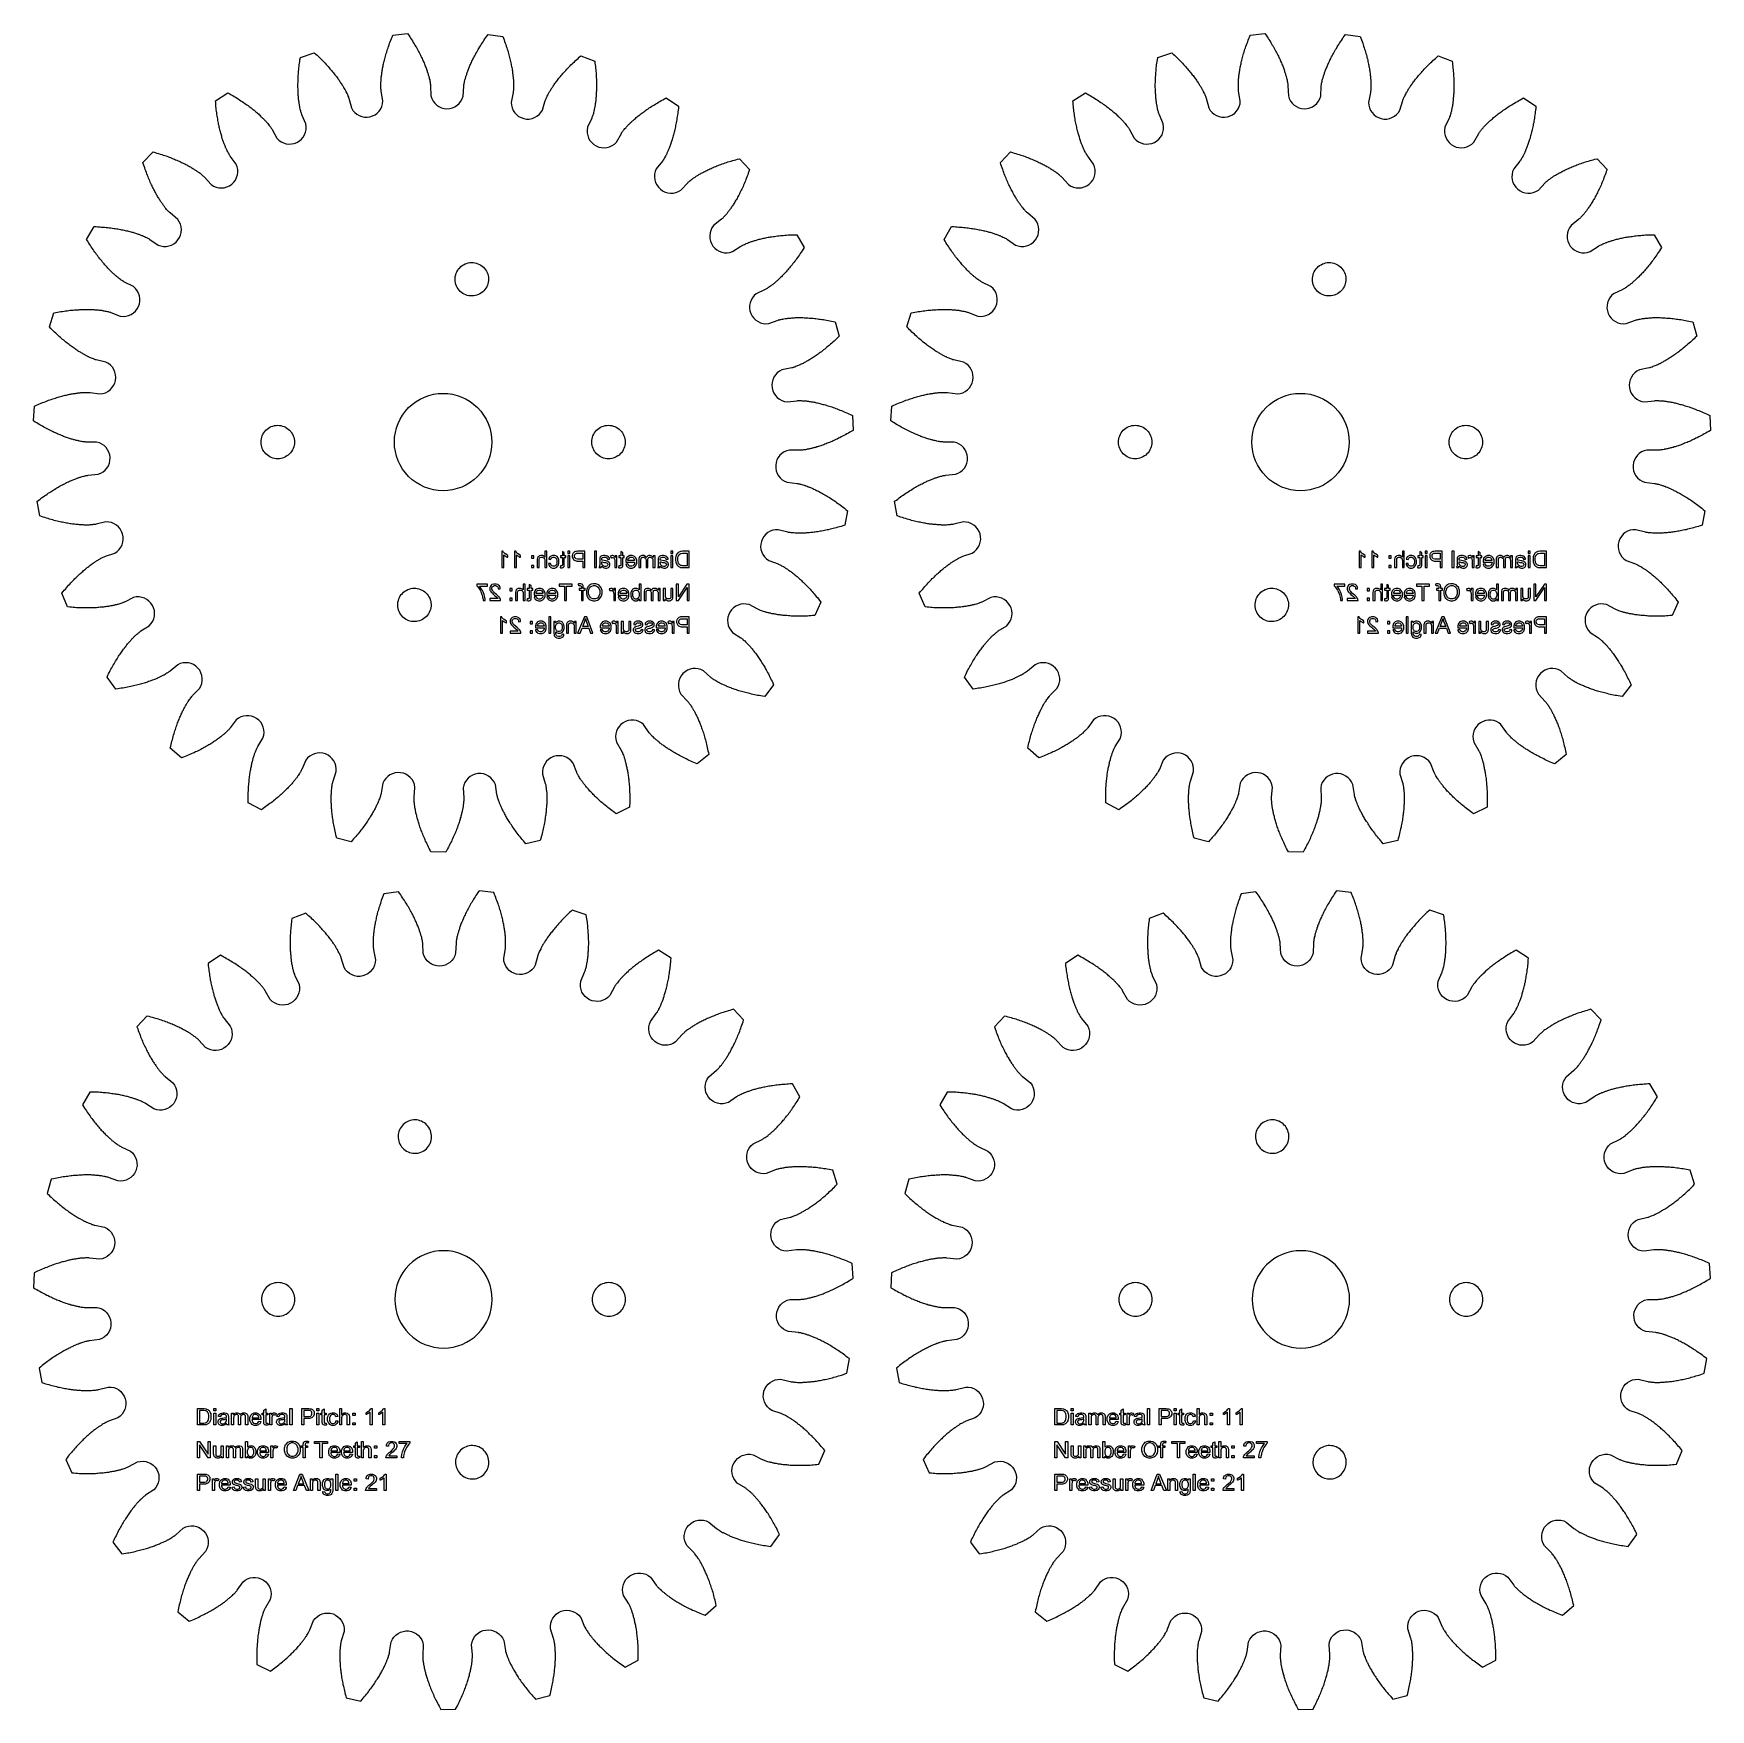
# Model space of a CAD drawing. Extents: x 2 to 138, y 2 to 138.
import ezdxf

# ---------------------------------------------------------------- set-up
doc = ezdxf.new("R2010")
doc.units = 0
doc.layers.add('1', color=18, linetype='CONTINUOUS')
doc.layers.add('NOTES', color=1, linetype='CONTINUOUS')

msp = doc.modelspace()

# ---------------------------------------------------------------- linework, layer by layer
at = {"layer": '1'}
for points in [[(6.7, 105.06), (5.88, 105.06), (5.83, 105.06), (5.77, 105.07), (5.7, 105.08), (5.63, 105.08), (5.56, 105.09), (5.48, 105.11), (5.4, 105.12), (5.3, 105.14), (5.25, 105.15), (5.2, 105.16), (5.14, 105.18), (5.09, 105.19), (5.03, 105.2), (4.97, 105.22), (4.9, 105.24), (4.84, 105.25), (4.77, 105.27), (4.7, 105.29), (4.63, 105.31), (4.56, 105.34), (4.48, 105.36), (4.4, 105.39), (4.33, 105.41), (4.25, 105.44), (4.16, 105.47), (4.08, 105.5), (3.99, 105.53), (3.9, 105.57), (3.82, 105.6), (3.72, 105.64), (3.63, 105.68), (3.54, 105.72), (3.44, 105.76), (3.34, 105.81), (3.24, 105.85), (3.14, 105.9), (3.04, 105.95), (2.93, 106), (2.83, 106.06), (2.72, 106.11), (2.61, 106.17), (2.5, 106.23), (2.39, 106.29), (2.28, 106.35), (2.16, 106.42), (2.05, 106.48), (1.93, 106.55), (1.81, 106.63), (1.69, 106.7), (1.55, 106.79), (1.63, 108), (1.79, 108.07), (1.92, 108.12), (2.04, 108.18), (2.17, 108.23), (2.29, 108.28), (2.41, 108.33), (2.54, 108.38), (2.65, 108.42), (2.77, 108.47), (2.89, 108.51), (3, 108.55), (3.11, 108.59), (3.22, 108.62), (3.33, 108.66), (3.44, 108.69), (3.55, 108.72), (3.65, 108.75), (3.75, 108.78), (3.85, 108.81), (3.95, 108.83), (4.04, 108.86), (4.14, 108.88), (4.23, 108.9), (4.32, 108.92), (4.41, 108.94), (4.49, 108.96), (4.57, 108.98), (4.66, 108.99), (4.74, 109.01), (4.81, 109.02), (4.89, 109.03), (4.96, 109.04), (5.03, 109.05), (5.1, 109.06), (5.17, 109.07), (5.23, 109.08), (5.3, 109.09), (5.36, 109.09), (5.42, 109.1), (5.47, 109.1), (5.53, 109.11), (5.58, 109.11), (5.68, 109.12), (5.77, 109.12), (5.84, 109.12), (5.92, 109.12), (5.98, 109.12), (6.05, 109.12), (6.11, 109.11), (6.16, 109.11), (6.97, 108.99, 0.785398), (7.46, 111.59), (6.67, 111.77), (6.61, 111.79), (6.56, 111.81), (6.49, 111.83), (6.43, 111.85), (6.36, 111.88), (6.29, 111.91), (6.21, 111.94), (6.12, 111.98), (6.07, 112.01), (6.02, 112.03), (5.97, 112.05), (5.92, 112.08), (5.87, 112.11), (5.81, 112.14), (5.75, 112.17), (5.69, 112.2), (5.63, 112.23), (5.57, 112.27), (5.51, 112.31), (5.44, 112.35), (5.37, 112.39), (5.3, 112.43), (5.23, 112.47), (5.16, 112.52), (5.09, 112.57), (5.01, 112.62), (4.94, 112.67), (4.86, 112.72), (4.78, 112.78), (4.7, 112.83), (4.62, 112.89), (4.54, 112.96), (4.45, 113.02), (4.37, 113.08), (4.28, 113.15), (4.19, 113.22), (4.1, 113.29), (4.01, 113.37), (3.92, 113.44), (3.83, 113.52), (3.74, 113.6), (3.65, 113.69), (3.55, 113.77), (3.46, 113.86), (3.36, 113.95), (3.26, 114.04), (3.16, 114.14), (3.07, 114.23), (2.97, 114.33), (2.85, 114.46), (3.21, 115.61), (3.37, 115.64), (3.51, 115.67), (3.65, 115.69), (3.78, 115.71), (3.92, 115.73), (4.05, 115.75), (4.17, 115.77), (4.3, 115.79), (4.43, 115.8), (4.55, 115.82), (4.67, 115.83), (4.79, 115.84), (4.9, 115.85), (5.02, 115.86), (5.13, 115.87), (5.24, 115.87), (5.34, 115.88), (5.45, 115.88), (5.55, 115.89), (5.65, 115.89), (5.75, 115.89), (5.85, 115.89), (5.94, 115.89), (6.03, 115.89), (6.12, 115.89), (6.21, 115.89), (6.3, 115.88), (6.38, 115.88), (6.46, 115.88), (6.54, 115.87), (6.62, 115.87), (6.69, 115.86), (6.76, 115.85), (6.83, 115.85), (6.9, 115.84), (6.96, 115.83), (7.03, 115.82), (7.09, 115.82), (7.14, 115.81), (7.2, 115.8), (7.25, 115.79), (7.31, 115.78), (7.4, 115.76), (7.49, 115.75), (7.57, 115.73), (7.63, 115.71), (7.7, 115.7), (7.77, 115.68), (7.82, 115.66), (7.87, 115.64), (8.63, 115.35, 0.785398), (9.71, 117.76), (8.98, 118.12), (8.93, 118.15), (8.88, 118.18), (8.82, 118.22), (8.77, 118.25), (8.71, 118.29), (8.64, 118.34), (8.57, 118.39), (8.49, 118.45), (8.45, 118.49), (8.41, 118.52), (8.37, 118.56), (8.32, 118.59), (8.28, 118.63), (8.23, 118.67), (8.18, 118.72), (8.13, 118.76), (8.08, 118.81), (8.02, 118.86), (7.97, 118.91), (7.92, 118.96), (7.86, 119.02), (7.8, 119.08), (7.74, 119.13), (7.68, 119.2), (7.62, 119.26), (7.56, 119.33), (7.5, 119.39), (7.44, 119.46), (7.37, 119.53), (7.31, 119.61), (7.24, 119.69), (7.18, 119.76), (7.11, 119.85), (7.04, 119.93), (6.97, 120.02), (6.9, 120.1), (6.83, 120.19), (6.76, 120.29), (6.69, 120.38), (6.62, 120.48), (6.55, 120.58), (6.48, 120.68), (6.41, 120.79), (6.33, 120.89), (6.26, 121), (6.19, 121.12), (6.11, 121.23), (6.04, 121.35), (5.97, 121.47), (5.88, 121.61), (6.5, 122.65), (6.67, 122.65), (6.81, 122.64), (6.95, 122.63), (7.08, 122.62), (7.21, 122.61), (7.35, 122.6), (7.48, 122.59), (7.6, 122.58), (7.73, 122.56), (7.85, 122.55), (7.97, 122.53), (8.09, 122.51), (8.2, 122.5), (8.31, 122.48), (8.42, 122.46), (8.53, 122.44), (8.64, 122.42), (8.74, 122.4), (8.84, 122.38), (8.94, 122.36), (9.04, 122.34), (9.13, 122.32), (9.22, 122.3), (9.31, 122.28), (9.4, 122.25), (9.48, 122.23), (9.57, 122.21), (9.65, 122.19), (9.72, 122.16), (9.8, 122.14), (9.87, 122.12), (9.94, 122.09), (10.01, 122.07), (10.08, 122.05), (10.14, 122.03), (10.2, 122), (10.26, 121.98), (10.32, 121.96), (10.37, 121.94), (10.43, 121.92), (10.48, 121.9), (10.52, 121.88), (10.61, 121.84), (10.69, 121.8), (10.77, 121.77), (10.83, 121.73), (10.88, 121.71), (10.95, 121.67), (11, 121.64), (11.05, 121.61), (11.72, 121.15, 0.785398), (13.32, 123.24), (12.69, 123.77), (12.65, 123.81), (12.61, 123.85), (12.56, 123.9), (12.51, 123.95), (12.47, 124), (12.41, 124.06), (12.36, 124.13), (12.3, 124.2), (12.26, 124.24), (12.23, 124.29), (12.2, 124.33), (12.16, 124.38), (12.13, 124.43), (12.09, 124.48), (12.05, 124.53), (12.01, 124.59), (11.97, 124.65), (11.93, 124.7), (11.89, 124.77), (11.85, 124.83), (11.81, 124.9), (11.77, 124.97), (11.72, 125.04), (11.68, 125.11), (11.64, 125.19), (11.59, 125.26), (11.55, 125.34), (11.5, 125.43), (11.46, 125.51), (11.41, 125.6), (11.36, 125.69), (11.32, 125.78), (11.27, 125.88), (11.22, 125.97), (11.18, 126.07), (11.13, 126.17), (11.08, 126.28), (11.04, 126.38), (10.99, 126.49), (10.94, 126.6), (10.9, 126.72), (10.85, 126.83), (10.8, 126.95), (10.76, 127.07), (10.71, 127.2), (10.67, 127.32), (10.62, 127.45), (10.58, 127.58), (10.53, 127.72), (10.48, 127.88), (11.32, 128.75), (11.48, 128.7), (11.62, 128.66), (11.75, 128.62), (11.88, 128.58), (12.01, 128.54), (12.14, 128.5), (12.26, 128.46), (12.38, 128.42), (12.5, 128.38), (12.61, 128.33), (12.72, 128.29), (12.84, 128.25), (12.94, 128.2), (13.05, 128.16), (13.15, 128.12), (13.25, 128.07), (13.35, 128.03), (13.45, 127.99), (13.54, 127.94), (13.63, 127.9), (13.72, 127.86), (13.81, 127.82), (13.89, 127.77), (13.97, 127.73), (14.05, 127.69), (14.13, 127.65), (14.2, 127.61), (14.28, 127.57), (14.35, 127.53), (14.42, 127.49), (14.48, 127.45), (14.54, 127.41), (14.61, 127.37), (14.67, 127.33), (14.72, 127.3), (14.78, 127.26), (14.83, 127.23), (14.88, 127.19), (14.93, 127.16), (14.97, 127.13), (15.02, 127.1), (15.06, 127.06), (15.14, 127.01), (15.21, 126.95), (15.27, 126.9), (15.32, 126.86), (15.37, 126.81), (15.43, 126.76), (15.47, 126.72), (15.51, 126.69), (16.05, 126.08, 0.785398), (18.09, 127.75), (17.61, 128.41), (17.58, 128.45), (17.54, 128.5), (17.51, 128.56), (17.48, 128.62), (17.44, 128.68), (17.4, 128.75), (17.36, 128.83), (17.32, 128.92), (17.3, 128.97), (17.28, 129.02), (17.25, 129.07), (17.23, 129.12), (17.21, 129.18), (17.18, 129.24), (17.16, 129.3), (17.13, 129.36), (17.11, 129.42), (17.08, 129.49), (17.06, 129.56), (17.03, 129.63), (17.01, 129.71), (16.98, 129.78), (16.96, 129.86), (16.93, 129.95), (16.91, 130.03), (16.88, 130.11), (16.86, 130.2), (16.83, 130.29), (16.81, 130.39), (16.78, 130.48), (16.76, 130.58), (16.73, 130.68), (16.71, 130.78), (16.69, 130.89), (16.66, 131), (16.64, 131.11), (16.62, 131.22), (16.6, 131.33), (16.58, 131.45), (16.56, 131.57), (16.54, 131.69), (16.52, 131.81), (16.5, 131.94), (16.49, 132.07), (16.47, 132.2), (16.46, 132.33), (16.44, 132.47), (16.43, 132.61), (16.42, 132.75), (16.4, 132.92), (17.42, 133.57), (17.57, 133.49), (17.69, 133.42), (17.81, 133.35), (17.93, 133.28), (18.04, 133.21), (18.16, 133.14), (18.27, 133.07), (18.37, 133), (18.48, 132.93), (18.58, 132.87), (18.68, 132.8), (18.78, 132.73), (18.87, 132.66), (18.97, 132.6), (19.06, 132.53), (19.15, 132.47), (19.23, 132.4), (19.32, 132.34), (19.4, 132.27), (19.48, 132.21), (19.55, 132.15), (19.63, 132.09), (19.7, 132.03), (19.77, 131.97), (19.84, 131.91), (19.9, 131.85), (19.96, 131.79), (20.03, 131.74), (20.08, 131.68), (20.14, 131.63), (20.2, 131.57), (20.25, 131.52), (20.3, 131.47), (20.35, 131.42), (20.4, 131.37), (20.44, 131.32), (20.48, 131.28), (20.53, 131.23), (20.56, 131.19), (20.6, 131.15), (20.64, 131.11), (20.67, 131.07), (20.73, 130.99), (20.79, 130.92), (20.84, 130.86), (20.88, 130.8), (20.92, 130.75), (20.96, 130.69), (20.99, 130.64), (21.02, 130.59), (21.41, 129.88, 0.785398), (23.78, 131.04), (23.46, 131.78), (23.44, 131.84), (23.42, 131.89), (23.4, 131.96), (23.38, 132.02), (23.36, 132.09), (23.34, 132.17), (23.32, 132.25), (23.3, 132.35), (23.29, 132.4), (23.28, 132.45), (23.27, 132.51), (23.26, 132.57), (23.25, 132.63), (23.24, 132.69), (23.23, 132.75), (23.22, 132.82), (23.21, 132.89), (23.2, 132.96), (23.19, 133.03), (23.18, 133.11), (23.18, 133.19), (23.17, 133.27), (23.16, 133.35), (23.16, 133.44), (23.15, 133.52), (23.15, 133.61), (23.14, 133.71), (23.14, 133.8), (23.14, 133.9), (23.13, 134), (23.13, 134.1), (23.13, 134.2), (23.13, 134.3), (23.14, 134.41), (23.14, 134.52), (23.14, 134.63), (23.15, 134.75), (23.15, 134.86), (23.16, 134.98), (23.17, 135.1), (23.18, 135.23), (23.19, 135.35), (23.2, 135.48), (23.21, 135.61), (23.23, 135.74), (23.24, 135.87), (23.26, 136.01), (23.28, 136.14), (23.3, 136.28), (23.33, 136.45), (24.47, 136.85), (24.59, 136.74), (24.7, 136.64), (24.8, 136.54), (24.9, 136.45), (24.99, 136.36), (25.09, 136.26), (25.18, 136.17), (25.27, 136.08), (25.35, 135.99), (25.44, 135.9), (25.52, 135.81), (25.6, 135.72), (25.67, 135.63), (25.75, 135.55), (25.82, 135.46), (25.89, 135.38), (25.96, 135.3), (26.03, 135.22), (26.09, 135.13), (26.15, 135.06), (26.21, 134.98), (26.27, 134.9), (26.33, 134.82), (26.38, 134.75), (26.43, 134.68), (26.49, 134.61), (26.53, 134.54), (26.58, 134.47), (26.62, 134.4), (26.67, 134.33), (26.71, 134.27), (26.75, 134.21), (26.79, 134.14), (26.82, 134.09), (26.86, 134.03), (26.89, 133.97), (26.92, 133.92), (26.95, 133.86), (26.98, 133.81), (27.01, 133.76), (27.03, 133.71), (27.05, 133.67), (27.1, 133.58), (27.14, 133.5), (27.17, 133.43), (27.2, 133.36), (27.22, 133.3), (27.25, 133.23), (27.27, 133.18), (27.28, 133.13), (27.5, 132.34, 0.785398), (30.07, 132.92), (29.93, 133.72), (29.92, 133.78), (29.92, 133.83), (29.91, 133.91), (29.91, 133.97), (29.91, 134.04), (29.91, 134.12), (29.91, 134.21), (29.91, 134.31), (29.91, 134.36), (29.91, 134.41), (29.91, 134.47), (29.92, 134.53), (29.92, 134.59), (29.93, 134.65), (29.93, 134.72), (29.94, 134.79), (29.94, 134.85), (29.95, 134.93), (29.96, 135), (29.97, 135.08), (29.98, 135.15), (29.99, 135.23), (30.01, 135.32), (30.02, 135.4), (30.03, 135.49), (30.05, 135.58), (30.07, 135.67), (30.09, 135.76), (30.1, 135.85), (30.13, 135.95), (30.15, 136.05), (30.17, 136.15), (30.2, 136.25), (30.22, 136.35), (30.25, 136.46), (30.28, 136.57), (30.31, 136.68), (30.34, 136.79), (30.38, 136.9), (30.41, 137.02), (30.45, 137.14), (30.49, 137.25), (30.53, 137.37), (30.57, 137.5), (30.62, 137.62), (30.67, 137.75), (30.71, 137.87), (30.76, 138), (30.82, 138.13), (30.88, 138.29), (32.08, 138.42), (32.18, 138.28), (32.26, 138.16), (32.33, 138.05), (32.41, 137.93), (32.48, 137.82), (32.55, 137.7), (32.61, 137.59), (32.68, 137.48), (32.74, 137.38), (32.8, 137.27), (32.86, 137.16), (32.92, 137.06), (32.98, 136.96), (33.03, 136.86), (33.08, 136.76), (33.13, 136.66), (33.18, 136.56), (33.22, 136.47), (33.27, 136.38), (33.31, 136.28), (33.35, 136.19), (33.39, 136.11), (33.43, 136.02), (33.46, 135.93), (33.49, 135.85), (33.53, 135.77), (33.56, 135.69), (33.59, 135.61), (33.62, 135.54), (33.64, 135.46), (33.67, 135.39), (33.69, 135.32), (33.71, 135.25), (33.74, 135.19), (33.76, 135.12), (33.77, 135.06), (33.79, 135), (33.81, 134.94), (33.82, 134.88), (33.84, 134.83), (33.85, 134.77), (33.86, 134.72), (33.89, 134.63), (33.9, 134.54), (33.92, 134.46), (33.93, 134.39), (33.94, 134.33), (33.95, 134.26), (33.96, 134.2), (33.96, 134.15), (33.99, 133.33, 0.785398), (36.63, 133.3), (36.68, 134.12), (36.68, 134.17), (36.69, 134.23), (36.7, 134.3), (36.71, 134.36), (36.73, 134.43), (36.74, 134.51), (36.76, 134.6), (36.79, 134.69), (36.8, 134.74), (36.82, 134.79), (36.83, 134.85), (36.85, 134.9), (36.87, 134.96), (36.89, 135.02), (36.91, 135.08), (36.93, 135.15), (36.95, 135.21), (36.97, 135.28), (37, 135.35), (37.03, 135.42), (37.06, 135.5), (37.09, 135.57), (37.12, 135.65), (37.15, 135.73), (37.18, 135.81), (37.22, 135.89), (37.26, 135.97), (37.3, 136.06), (37.34, 136.15), (37.38, 136.24), (37.42, 136.33), (37.47, 136.42), (37.52, 136.51), (37.57, 136.61), (37.62, 136.71), (37.67, 136.8), (37.73, 136.9), (37.79, 137), (37.85, 137.11), (37.91, 137.21), (37.97, 137.32), (38.04, 137.42), (38.1, 137.53), (38.17, 137.64), (38.25, 137.75), (38.32, 137.86), (38.4, 137.98), (38.47, 138.09), (38.56, 138.2), (38.65, 138.34), (39.85, 138.19), (39.91, 138.03), (39.96, 137.9), (40.01, 137.77), (40.06, 137.64), (40.1, 137.51), (40.14, 137.39), (40.18, 137.26), (40.22, 137.14), (40.26, 137.02), (40.29, 136.9), (40.32, 136.79), (40.36, 136.67), (40.39, 136.56), (40.41, 136.45), (40.44, 136.34), (40.47, 136.24), (40.49, 136.13), (40.51, 136.03), (40.53, 135.93), (40.55, 135.83), (40.57, 135.73), (40.59, 135.64), (40.61, 135.54), (40.62, 135.45), (40.64, 135.36), (40.65, 135.28), (40.66, 135.19), (40.67, 135.11), (40.68, 135.03), (40.69, 134.95), (40.7, 134.88), (40.7, 134.8), (40.71, 134.73), (40.72, 134.66), (40.72, 134.59), (40.72, 134.53), (40.73, 134.47), (40.73, 134.4), (40.73, 134.35), (40.73, 134.29), (40.73, 134.24), (40.73, 134.18), (40.73, 134.09), (40.73, 134), (40.73, 133.92), (40.72, 133.85), (40.72, 133.78), (40.71, 133.71), (40.71, 133.65), (40.7, 133.6), (40.54, 132.8, 0.785398), (43.1, 132.16), (43.33, 132.94), (43.35, 132.99), (43.37, 133.05), (43.4, 133.12), (43.42, 133.17), (43.45, 133.24), (43.49, 133.31), (43.53, 133.39), (43.57, 133.48), (43.6, 133.52), (43.62, 133.57), (43.65, 133.62), (43.68, 133.67), (43.71, 133.72), (43.74, 133.78), (43.78, 133.83), (43.81, 133.89), (43.85, 133.95), (43.89, 134.01), (43.93, 134.07), (43.97, 134.13), (44.02, 134.2), (44.06, 134.27), (44.11, 134.33), (44.16, 134.4), (44.21, 134.47), (44.27, 134.54), (44.32, 134.62), (44.38, 134.69), (44.44, 134.77), (44.5, 134.84), (44.57, 134.92), (44.63, 135), (44.7, 135.08), (44.77, 135.16), (44.85, 135.24), (44.92, 135.33), (45, 135.41), (45.08, 135.5), (45.16, 135.58), (45.24, 135.67), (45.33, 135.76), (45.42, 135.85), (45.51, 135.94), (45.6, 136.03), (45.7, 136.12), (45.79, 136.21), (45.89, 136.3), (46, 136.39), (46.1, 136.49), (46.23, 136.6), (47.36, 136.17), (47.38, 136), (47.4, 135.86), (47.42, 135.73), (47.43, 135.59), (47.44, 135.46), (47.46, 135.33), (47.47, 135.2), (47.48, 135.07), (47.48, 134.95), (47.49, 134.82), (47.5, 134.7), (47.5, 134.58), (47.5, 134.47), (47.51, 134.35), (47.51, 134.24), (47.51, 134.13), (47.51, 134.02), (47.5, 133.92), (47.5, 133.82), (47.5, 133.71), (47.49, 133.62), (47.49, 133.52), (47.48, 133.43), (47.48, 133.33), (47.47, 133.24), (47.46, 133.16), (47.46, 133.07), (47.45, 132.99), (47.44, 132.91), (47.43, 132.83), (47.42, 132.76), (47.41, 132.68), (47.4, 132.61), (47.39, 132.54), (47.38, 132.48), (47.36, 132.41), (47.35, 132.35), (47.34, 132.29), (47.33, 132.23), (47.32, 132.18), (47.31, 132.12), (47.3, 132.07), (47.27, 131.98), (47.25, 131.89), (47.23, 131.81), (47.21, 131.75), (47.19, 131.69), (47.16, 131.62), (47.14, 131.56), (47.12, 131.51), (46.78, 130.77, 0.785398), (49.13, 129.56), (49.54, 130.27), (49.56, 130.31), (49.6, 130.36), (49.64, 130.42), (49.68, 130.47), (49.72, 130.53), (49.77, 130.59), (49.83, 130.66), (49.89, 130.73), (49.93, 130.77), (49.96, 130.81), (50, 130.85), (50.04, 130.89), (50.09, 130.94), (50.13, 130.98), (50.18, 131.03), (50.22, 131.08), (50.27, 131.12), (50.33, 131.17), (50.38, 131.23), (50.44, 131.28), (50.49, 131.33), (50.55, 131.38), (50.62, 131.44), (50.68, 131.49), (50.75, 131.55), (50.82, 131.61), (50.89, 131.67), (50.96, 131.73), (51.04, 131.79), (51.12, 131.85), (51.2, 131.91), (51.28, 131.97), (51.36, 132.03), (51.45, 132.09), (51.54, 132.16), (51.63, 132.22), (51.73, 132.28), (51.82, 132.35), (51.92, 132.41), (52.02, 132.48), (52.13, 132.55), (52.23, 132.61), (52.34, 132.68), (52.45, 132.74), (52.57, 132.81), (52.69, 132.88), (52.8, 132.94), (52.93, 133.01), (53.05, 133.08), (53.2, 133.16), (54.2, 132.48), (54.19, 132.31), (54.17, 132.17), (54.15, 132.03), (54.14, 131.9), (54.12, 131.77), (54.1, 131.63), (54.08, 131.51), (54.06, 131.38), (54.04, 131.26), (54.02, 131.14), (53.99, 131.02), (53.97, 130.9), (53.95, 130.79), (53.92, 130.68), (53.9, 130.57), (53.87, 130.46), (53.85, 130.36), (53.82, 130.25), (53.8, 130.15), (53.77, 130.06), (53.74, 129.96), (53.72, 129.87), (53.69, 129.78), (53.66, 129.69), (53.63, 129.61), (53.61, 129.52), (53.58, 129.44), (53.55, 129.36), (53.52, 129.29), (53.5, 129.21), (53.47, 129.14), (53.44, 129.07), (53.42, 129.01), (53.39, 128.94), (53.36, 128.88), (53.34, 128.82), (53.31, 128.76), (53.29, 128.7), (53.26, 128.65), (53.24, 128.6), (53.22, 128.55), (53.19, 128.5), (53.15, 128.42), (53.11, 128.34), (53.07, 128.27), (53.03, 128.21), (53, 128.16), (52.96, 128.09), (52.93, 128.04), (52.9, 128), (52.39, 127.36, 0.785398), (54.4, 125.64), (54.96, 126.23), (54.99, 126.27), (55.04, 126.31), (55.09, 126.36), (55.14, 126.4), (55.2, 126.44), (55.26, 126.49), (55.33, 126.54), (55.41, 126.6), (55.45, 126.63), (55.5, 126.66), (55.55, 126.69), (55.59, 126.72), (55.65, 126.76), (55.7, 126.79), (55.75, 126.83), (55.81, 126.86), (55.87, 126.9), (55.93, 126.93), (56, 126.97), (56.06, 127.01), (56.13, 127.05), (56.2, 127.08), (56.28, 127.12), (56.35, 127.16), (56.43, 127.2), (56.51, 127.24), (56.6, 127.28), (56.68, 127.32), (56.77, 127.36), (56.86, 127.4), (56.95, 127.44), (57.04, 127.49), (57.14, 127.53), (57.24, 127.57), (57.34, 127.61), (57.45, 127.65), (57.55, 127.69), (57.66, 127.73), (57.77, 127.77), (57.89, 127.81), (58, 127.85), (58.12, 127.89), (58.24, 127.93), (58.37, 127.97), (58.49, 128.01), (58.62, 128.04), (58.75, 128.08), (58.89, 128.12), (59.02, 128.16), (59.19, 128.2), (60.01, 127.31), (59.95, 127.15), (59.9, 127.02), (59.86, 126.89), (59.81, 126.76), (59.76, 126.63), (59.71, 126.51), (59.66, 126.39), (59.61, 126.27), (59.57, 126.16), (59.52, 126.04), (59.47, 125.93), (59.42, 125.83), (59.37, 125.72), (59.32, 125.62), (59.27, 125.52), (59.22, 125.42), (59.17, 125.32), (59.12, 125.23), (59.07, 125.14), (59.03, 125.05), (58.98, 124.96), (58.93, 124.88), (58.88, 124.8), (58.84, 124.72), (58.79, 124.64), (58.75, 124.57), (58.7, 124.5), (58.66, 124.43), (58.61, 124.36), (58.57, 124.29), (58.52, 124.23), (58.48, 124.17), (58.44, 124.11), (58.4, 124.05), (58.36, 124), (58.32, 123.95), (58.28, 123.9), (58.25, 123.85), (58.21, 123.8), (58.18, 123.76), (58.14, 123.71), (58.11, 123.67), (58.04, 123.6), (57.99, 123.53), (57.93, 123.47), (57.88, 123.42), (57.84, 123.38), (57.79, 123.32), (57.74, 123.29), (57.7, 123.25), (57.07, 122.74, 0.785398), (58.62, 120.61), (59.3, 121.05), (59.35, 121.08), (59.4, 121.11), (59.46, 121.15), (59.52, 121.17), (59.58, 121.2), (59.66, 121.24), (59.74, 121.27), (59.83, 121.31), (59.88, 121.33), (59.93, 121.35), (59.98, 121.37), (60.03, 121.39), (60.09, 121.41), (60.15, 121.43), (60.21, 121.45), (60.28, 121.47), (60.34, 121.49), (60.41, 121.51), (60.48, 121.53), (60.56, 121.55), (60.63, 121.58), (60.71, 121.6), (60.79, 121.62), (60.87, 121.64), (60.96, 121.66), (61.05, 121.68), (61.14, 121.7), (61.23, 121.72), (61.32, 121.74), (61.42, 121.76), (61.52, 121.78), (61.62, 121.79), (61.72, 121.81), (61.83, 121.83), (61.94, 121.84), (62.05, 121.86), (62.16, 121.88), (62.28, 121.89), (62.4, 121.9), (62.52, 121.92), (62.64, 121.93), (62.76, 121.94), (62.89, 121.95), (63.02, 121.96), (63.15, 121.97), (63.29, 121.97), (63.42, 121.98), (63.56, 121.99), (63.7, 121.99), (63.87, 121.99), (64.46, 120.94), (64.37, 120.8), (64.3, 120.68), (64.22, 120.56), (64.14, 120.45), (64.07, 120.34), (63.99, 120.23), (63.92, 120.12), (63.84, 120.02), (63.77, 119.92), (63.69, 119.82), (63.62, 119.73), (63.55, 119.63), (63.48, 119.54), (63.4, 119.45), (63.33, 119.37), (63.26, 119.28), (63.19, 119.2), (63.12, 119.12), (63.06, 119.04), (62.99, 118.97), (62.92, 118.89), (62.86, 118.82), (62.79, 118.76), (62.73, 118.69), (62.66, 118.63), (62.6, 118.56), (62.54, 118.5), (62.48, 118.45), (62.42, 118.39), (62.37, 118.34), (62.31, 118.28), (62.26, 118.23), (62.2, 118.19), (62.15, 118.14), (62.1, 118.1), (62.05, 118.05), (62, 118.01), (61.95, 117.98), (61.91, 117.94), (61.86, 117.9), (61.82, 117.87), (61.78, 117.84), (61.7, 117.78), (61.63, 117.73), (61.56, 117.69), (61.5, 117.65), (61.45, 117.61), (61.38, 117.57), (61.33, 117.55), (61.29, 117.52), (60.55, 117.17, 0.785398), (61.57, 114.74), (62.33, 115.02), (62.38, 115.03), (62.44, 115.05), (62.51, 115.07), (62.57, 115.08), (62.64, 115.1), (62.72, 115.11), (62.81, 115.13), (62.9, 115.14), (62.96, 115.15), (63.01, 115.16), (63.07, 115.16), (63.12, 115.17), (63.18, 115.18), (63.25, 115.18), (63.31, 115.19), (63.38, 115.19), (63.45, 115.2), (63.52, 115.2), (63.59, 115.21), (63.67, 115.21), (63.75, 115.22), (63.83, 115.22), (63.91, 115.22), (64, 115.22), (64.09, 115.22), (64.18, 115.22), (64.27, 115.22), (64.36, 115.22), (64.46, 115.21), (64.56, 115.21), (64.66, 115.21), (64.76, 115.2), (64.87, 115.19), (64.97, 115.19), (65.08, 115.18), (65.19, 115.17), (65.31, 115.15), (65.42, 115.14), (65.54, 115.13), (65.66, 115.11), (65.78, 115.1), (65.91, 115.08), (66.03, 115.06), (66.16, 115.04), (66.29, 115.02), (66.42, 114.99), (66.56, 114.97), (66.69, 114.94), (66.83, 114.91), (67, 114.87), (67.33, 113.71), (67.21, 113.59), (67.11, 113.5), (67.01, 113.4), (66.91, 113.31), (66.81, 113.22), (66.71, 113.13), (66.61, 113.05), (66.51, 112.96), (66.42, 112.88), (66.32, 112.8), (66.23, 112.73), (66.14, 112.65), (66.05, 112.58), (65.96, 112.51), (65.87, 112.44), (65.78, 112.38), (65.69, 112.31), (65.61, 112.25), (65.52, 112.19), (65.44, 112.13), (65.36, 112.08), (65.28, 112.03), (65.2, 111.97), (65.12, 111.92), (65.05, 111.88), (64.97, 111.83), (64.9, 111.79), (64.83, 111.74), (64.76, 111.7), (64.69, 111.66), (64.62, 111.63), (64.56, 111.59), (64.49, 111.56), (64.43, 111.52), (64.37, 111.49), (64.31, 111.46), (64.26, 111.44), (64.2, 111.41), (64.15, 111.38), (64.1, 111.36), (64.05, 111.34), (64, 111.32), (63.91, 111.28), (63.83, 111.25), (63.75, 111.22), (63.69, 111.19), (63.63, 111.17), (63.56, 111.15), (63.5, 111.13), (63.45, 111.12), (62.65, 110.95, 0.785398), (63.08, 108.35), (63.89, 108.44), (63.94, 108.45), (64, 108.45), (64.08, 108.45), (64.14, 108.45), (64.21, 108.45), (64.29, 108.44), (64.38, 108.44), (64.48, 108.43), (64.53, 108.43), (64.58, 108.42), (64.64, 108.42), (64.7, 108.41), (64.76, 108.4), (64.82, 108.39), (64.88, 108.38), (64.95, 108.37), (65.02, 108.36), (65.09, 108.35), (65.16, 108.34), (65.24, 108.32), (65.32, 108.31), (65.4, 108.29), (65.48, 108.27), (65.56, 108.26), (65.65, 108.24), (65.73, 108.21), (65.82, 108.19), (65.91, 108.17), (66.01, 108.14), (66.1, 108.12), (66.2, 108.09), (66.3, 108.06), (66.4, 108.03), (66.5, 108), (66.6, 107.96), (66.71, 107.93), (66.82, 107.89), (66.93, 107.85), (67.04, 107.81), (67.15, 107.77), (67.27, 107.72), (67.38, 107.68), (67.5, 107.63), (67.62, 107.58), (67.74, 107.53), (67.86, 107.47), (67.99, 107.42), (68.12, 107.36), (68.24, 107.3), (68.4, 107.23), (68.45, 106.02), (68.31, 105.93), (68.19, 105.86), (68.07, 105.79), (67.95, 105.73), (67.83, 105.66), (67.71, 105.6), (67.6, 105.54), (67.49, 105.48), (67.37, 105.42), (67.26, 105.37), (67.16, 105.31), (67.05, 105.26), (66.94, 105.21), (66.84, 105.17), (66.74, 105.12), (66.64, 105.08), (66.54, 105.04), (66.44, 105), (66.34, 104.96), (66.25, 104.92), (66.16, 104.89), (66.07, 104.85), (65.98, 104.82), (65.89, 104.79), (65.81, 104.76), (65.72, 104.73), (65.64, 104.71), (65.56, 104.68), (65.49, 104.66), (65.41, 104.63), (65.34, 104.61), (65.27, 104.59), (65.2, 104.58), (65.13, 104.56), (65.06, 104.54), (65, 104.53), (64.94, 104.51), (64.88, 104.5), (64.82, 104.49), (64.77, 104.48), (64.71, 104.47), (64.66, 104.46), (64.56, 104.44), (64.48, 104.43), (64.4, 104.42), (64.33, 104.41), (64.27, 104.4), (64.19, 104.4), (64.13, 104.39), (64.08, 104.39), (63.26, 104.41, 0.785398), (63.08, 101.78), (63.89, 101.68), (63.94, 101.68), (64, 101.66), (64.07, 101.65), (64.13, 101.63), (64.2, 101.62), (64.28, 101.59), (64.36, 101.57), (64.46, 101.54), (64.51, 101.52), (64.56, 101.51), (64.61, 101.49), (64.67, 101.47), (64.72, 101.45), (64.78, 101.42), (64.84, 101.4), (64.91, 101.37), (64.97, 101.35), (65.04, 101.32), (65.11, 101.29), (65.18, 101.26), (65.25, 101.23), (65.32, 101.19), (65.4, 101.16), (65.47, 101.12), (65.55, 101.08), (65.63, 101.04), (65.71, 101), (65.8, 100.95), (65.88, 100.91), (65.97, 100.86), (66.05, 100.81), (66.14, 100.76), (66.23, 100.7), (66.33, 100.65), (66.42, 100.59), (66.52, 100.53), (66.61, 100.47), (66.71, 100.41), (66.81, 100.34), (66.91, 100.28), (67.01, 100.21), (67.11, 100.13), (67.22, 100.06), (67.32, 99.98), (67.43, 99.91), (67.53, 99.83), (67.64, 99.74), (67.75, 99.66), (67.86, 99.57), (67.99, 99.46), (67.77, 98.28), (67.61, 98.22), (67.47, 98.18), (67.34, 98.14), (67.21, 98.11), (67.08, 98.07), (66.95, 98.04), (66.83, 98), (66.71, 97.97), (66.58, 97.94), (66.46, 97.91), (66.35, 97.89), (66.23, 97.86), (66.12, 97.84), (66, 97.82), (65.89, 97.8), (65.79, 97.78), (65.68, 97.76), (65.58, 97.74), (65.47, 97.73), (65.37, 97.71), (65.28, 97.7), (65.18, 97.69), (65.09, 97.68), (65, 97.67), (64.91, 97.66), (64.82, 97.65), (64.73, 97.64), (64.65, 97.64), (64.57, 97.63), (64.49, 97.63), (64.42, 97.63), (64.34, 97.62), (64.27, 97.62), (64.2, 97.62), (64.13, 97.62), (64.07, 97.62), (64, 97.62), (63.94, 97.62), (63.88, 97.62), (63.83, 97.62), (63.77, 97.63), (63.72, 97.63), (63.62, 97.64), (63.54, 97.64), (63.46, 97.65), (63.39, 97.66), (63.32, 97.67), (63.25, 97.68), (63.19, 97.69), (63.14, 97.7), (62.35, 97.91, 0.785399), (61.57, 95.39), (62.33, 95.11), (62.38, 95.09), (62.43, 95.07), (62.5, 95.03), (62.56, 95), (62.62, 94.97), (62.69, 94.93), (62.77, 94.89), (62.85, 94.84), (62.89, 94.81), (62.94, 94.78), (62.99, 94.75), (63.04, 94.72), (63.09, 94.68), (63.14, 94.65), (63.19, 94.61), (63.25, 94.57), (63.31, 94.53), (63.36, 94.49), (63.42, 94.44), (63.48, 94.4), (63.55, 94.35), (63.61, 94.3), (63.67, 94.25), (63.74, 94.19), (63.81, 94.14), (63.88, 94.08), (63.95, 94.02), (64.02, 93.96), (64.09, 93.89), (64.16, 93.83), (64.24, 93.76), (64.31, 93.69), (64.39, 93.62), (64.46, 93.54), (64.54, 93.46), (64.62, 93.38), (64.7, 93.3), (64.78, 93.22), (64.86, 93.13), (64.94, 93.04), (65.03, 92.95), (65.11, 92.86), (65.19, 92.76), (65.28, 92.66), (65.36, 92.56), (65.45, 92.46), (65.54, 92.36), (65.62, 92.25), (65.71, 92.14), (65.81, 92), (65.32, 90.9), (65.15, 90.89), (65.01, 90.88), (64.87, 90.87), (64.74, 90.86), (64.6, 90.86), (64.47, 90.85), (64.34, 90.85), (64.22, 90.85), (64.09, 90.85), (63.97, 90.85), (63.85, 90.85), (63.73, 90.85), (63.61, 90.86), (63.5, 90.86), (63.39, 90.86), (63.28, 90.87), (63.17, 90.88), (63.06, 90.89), (62.96, 90.89), (62.86, 90.9), (62.76, 90.91), (62.67, 90.92), (62.57, 90.93), (62.48, 90.95), (62.39, 90.96), (62.31, 90.97), (62.22, 90.98), (62.14, 91), (62.06, 91.01), (61.98, 91.03), (61.91, 91.04), (61.83, 91.05), (61.76, 91.07), (61.7, 91.08), (61.63, 91.1), (61.57, 91.11), (61.51, 91.13), (61.45, 91.14), (61.39, 91.16), (61.33, 91.17), (61.28, 91.19), (61.23, 91.2), (61.14, 91.23), (61.05, 91.26), (60.98, 91.28), (60.91, 91.31), (60.85, 91.33), (60.78, 91.36), (60.73, 91.38), (60.68, 91.41), (59.96, 91.79, 0.785398), (58.62, 89.52), (59.3, 89.07), (59.34, 89.04), (59.39, 89), (59.45, 88.96), (59.49, 88.92), (59.55, 88.87), (59.61, 88.82), (59.67, 88.75), (59.74, 88.69), (59.78, 88.65), (59.82, 88.61), (59.85, 88.57), (59.9, 88.53), (59.94, 88.48), (59.98, 88.44), (60.02, 88.39), (60.07, 88.34), (60.11, 88.28), (60.16, 88.23), (60.21, 88.17), (60.26, 88.11), (60.31, 88.05), (60.36, 87.99), (60.41, 87.92), (60.46, 87.86), (60.51, 87.79), (60.56, 87.71), (60.62, 87.64), (60.67, 87.56), (60.73, 87.48), (60.78, 87.4), (60.84, 87.32), (60.9, 87.23), (60.95, 87.14), (61.01, 87.05), (61.07, 86.96), (61.13, 86.86), (61.19, 86.77), (61.25, 86.67), (61.31, 86.56), (61.36, 86.46), (61.42, 86.35), (61.48, 86.24), (61.54, 86.13), (61.6, 86.01), (61.66, 85.89), (61.72, 85.77), (61.78, 85.65), (61.84, 85.53), (61.9, 85.4), (61.97, 85.24), (61.24, 84.28), (61.07, 84.31), (60.93, 84.33), (60.79, 84.36), (60.66, 84.38), (60.53, 84.41), (60.4, 84.43), (60.27, 84.46), (60.15, 84.49), (60.03, 84.52), (59.91, 84.55), (59.79, 84.58), (59.68, 84.61), (59.56, 84.64), (59.45, 84.67), (59.35, 84.7), (59.24, 84.73), (59.14, 84.76), (59.04, 84.79), (58.94, 84.82), (58.84, 84.86), (58.75, 84.89), (58.66, 84.92), (58.57, 84.95), (58.49, 84.99), (58.4, 85.02), (58.32, 85.05), (58.24, 85.08), (58.16, 85.11), (58.09, 85.15), (58.02, 85.18), (57.95, 85.21), (57.88, 85.24), (57.82, 85.27), (57.75, 85.3), (57.69, 85.33), (57.63, 85.36), (57.58, 85.39), (57.52, 85.42), (57.47, 85.44), (57.42, 85.47), (57.37, 85.5), (57.33, 85.52), (57.24, 85.57), (57.17, 85.62), (57.1, 85.66), (57.04, 85.7), (56.99, 85.73), (56.93, 85.78), (56.88, 85.81), (56.84, 85.85), (56.23, 86.39, 0.785398), (54.4, 84.49), (54.96, 83.89), (54.99, 83.85), (55.03, 83.81), (55.07, 83.75), (55.11, 83.7), (55.15, 83.64), (55.2, 83.58), (55.24, 83.5), (55.3, 83.42), (55.32, 83.37), (55.35, 83.33), (55.38, 83.28), (55.41, 83.23), (55.44, 83.18), (55.47, 83.12), (55.5, 83.06), (55.53, 83), (55.57, 82.94), (55.6, 82.88), (55.63, 82.81), (55.67, 82.74), (55.7, 82.67), (55.73, 82.6), (55.77, 82.52), (55.8, 82.44), (55.84, 82.36), (55.87, 82.28), (55.91, 82.2), (55.95, 82.11), (55.98, 82.02), (56.02, 81.93), (56.05, 81.83), (56.09, 81.74), (56.12, 81.64), (56.16, 81.54), (56.19, 81.43), (56.23, 81.33), (56.26, 81.22), (56.3, 81.11), (56.33, 80.99), (56.36, 80.88), (56.4, 80.76), (56.43, 80.64), (56.46, 80.51), (56.49, 80.39), (56.52, 80.26), (56.55, 80.13), (56.58, 80), (56.61, 79.86), (56.64, 79.72), (56.67, 79.55), (55.74, 78.79), (55.58, 78.85), (55.45, 78.91), (55.32, 78.96), (55.2, 79.02), (55.08, 79.07), (54.96, 79.13), (54.84, 79.19), (54.73, 79.24), (54.61, 79.3), (54.5, 79.35), (54.4, 79.41), (54.29, 79.46), (54.19, 79.52), (54.09, 79.57), (53.99, 79.63), (53.9, 79.68), (53.8, 79.74), (53.71, 79.79), (53.63, 79.85), (53.54, 79.9), (53.46, 79.95), (53.38, 80), (53.3, 80.06), (53.22, 80.11), (53.15, 80.16), (53.08, 80.21), (53.01, 80.26), (52.94, 80.31), (52.87, 80.35), (52.81, 80.4), (52.75, 80.45), (52.69, 80.49), (52.64, 80.54), (52.58, 80.58), (52.53, 80.63), (52.48, 80.67), (52.43, 80.71), (52.38, 80.75), (52.34, 80.79), (52.3, 80.82), (52.26, 80.86), (52.22, 80.9), (52.15, 80.96), (52.09, 81.03), (52.03, 81.08), (51.98, 81.13), (51.94, 81.18), (51.89, 81.24), (51.85, 81.28), (51.82, 81.32), (51.35, 81.99, 0.785398), (49.13, 80.57), (49.54, 79.86), (49.56, 79.81), (49.59, 79.76), (49.62, 79.69), (49.64, 79.63), (49.67, 79.57), (49.7, 79.49), (49.73, 79.41), (49.76, 79.32), (49.77, 79.27), (49.79, 79.22), (49.81, 79.16), (49.82, 79.11), (49.84, 79.05), (49.86, 78.99), (49.88, 78.92), (49.89, 78.86), (49.91, 78.79), (49.93, 78.72), (49.94, 78.65), (49.96, 78.57), (49.98, 78.5), (49.99, 78.42), (50.01, 78.34), (50.03, 78.25), (50.04, 78.17), (50.06, 78.08), (50.07, 77.99), (50.09, 77.89), (50.1, 77.8), (50.11, 77.7), (50.13, 77.6), (50.14, 77.5), (50.15, 77.39), (50.16, 77.29), (50.17, 77.18), (50.18, 77.07), (50.19, 76.95), (50.2, 76.84), (50.2, 76.72), (50.21, 76.6), (50.21, 76.47), (50.22, 76.35), (50.22, 76.22), (50.22, 76.09), (50.22, 75.96), (50.22, 75.83), (50.22, 75.69), (50.22, 75.55), (50.21, 75.41), (50.21, 75.24), (49.12, 74.71), (48.98, 74.81), (48.87, 74.89), (48.76, 74.98), (48.65, 75.06), (48.54, 75.14), (48.44, 75.22), (48.34, 75.3), (48.24, 75.38), (48.14, 75.46), (48.05, 75.54), (47.96, 75.62), (47.87, 75.7), (47.78, 75.78), (47.7, 75.85), (47.61, 75.93), (47.53, 76.01), (47.46, 76.08), (47.38, 76.15), (47.31, 76.23), (47.24, 76.3), (47.17, 76.37), (47.1, 76.44), (47.04, 76.51), (46.97, 76.57), (46.91, 76.64), (46.86, 76.71), (46.8, 76.77), (46.75, 76.83), (46.69, 76.89), (46.64, 76.96), (46.59, 77.01), (46.55, 77.07), (46.5, 77.13), (46.46, 77.18), (46.42, 77.24), (46.38, 77.29), (46.34, 77.34), (46.31, 77.39), (46.27, 77.44), (46.24, 77.48), (46.21, 77.53), (46.18, 77.57), (46.13, 77.65), (46.08, 77.73), (46.04, 77.8), (46.01, 77.86), (45.98, 77.91), (45.94, 77.98), (45.91, 78.03), (45.89, 78.08), (45.59, 78.84, 0.785398), (43.1, 77.96), (43.33, 77.18), (43.34, 77.13), (43.36, 77.08), (43.37, 77), (43.38, 76.94), (43.39, 76.87), (43.4, 76.79), (43.41, 76.7), (43.42, 76.6), (43.43, 76.55), (43.43, 76.5), (43.44, 76.44), (43.44, 76.38), (43.44, 76.32), (43.44, 76.26), (43.45, 76.19), (43.45, 76.13), (43.45, 76.06), (43.45, 75.98), (43.45, 75.91), (43.45, 75.83), (43.45, 75.76), (43.45, 75.67), (43.44, 75.59), (43.44, 75.51), (43.43, 75.42), (43.43, 75.33), (43.42, 75.24), (43.41, 75.14), (43.41, 75.05), (43.4, 74.95), (43.39, 74.85), (43.37, 74.75), (43.36, 74.64), (43.35, 74.54), (43.33, 74.43), (43.31, 74.32), (43.3, 74.2), (43.28, 74.09), (43.26, 73.97), (43.23, 73.85), (43.21, 73.73), (43.19, 73.61), (43.16, 73.49), (43.13, 73.36), (43.1, 73.23), (43.07, 73.1), (43.04, 72.97), (43, 72.83), (42.96, 72.7), (42.92, 72.53), (41.74, 72.27), (41.63, 72.4), (41.54, 72.5), (41.45, 72.61), (41.36, 72.72), (41.28, 72.82), (41.19, 72.92), (41.11, 73.03), (41.04, 73.13), (40.96, 73.23), (40.89, 73.33), (40.82, 73.42), (40.75, 73.52), (40.68, 73.62), (40.62, 73.71), (40.56, 73.8), (40.5, 73.89), (40.44, 73.99), (40.38, 74.07), (40.33, 74.16), (40.27, 74.25), (40.22, 74.33), (40.17, 74.42), (40.13, 74.5), (40.08, 74.58), (40.04, 74.66), (40, 74.73), (39.96, 74.81), (39.92, 74.88), (39.88, 74.95), (39.85, 75.02), (39.81, 75.09), (39.78, 75.16), (39.75, 75.23), (39.72, 75.29), (39.69, 75.35), (39.67, 75.41), (39.64, 75.47), (39.62, 75.53), (39.6, 75.58), (39.58, 75.63), (39.56, 75.68), (39.54, 75.73), (39.51, 75.82), (39.48, 75.91), (39.46, 75.98), (39.43, 76.05), (39.42, 76.11), (39.4, 76.19), (39.39, 76.24), (39.38, 76.29), (39.25, 77.1, 0.785399), (36.63, 76.82), (36.68, 76.01), (36.68, 75.96), (36.68, 75.9), (36.67, 75.82), (36.67, 75.76), (36.66, 75.69), (36.66, 75.61), (36.65, 75.52), (36.63, 75.43), (36.62, 75.37), (36.62, 75.32), (36.61, 75.26), (36.6, 75.21), (36.59, 75.15), (36.57, 75.09), (36.56, 75.02), (36.55, 74.95), (36.53, 74.89), (36.52, 74.82), (36.5, 74.74), (36.48, 74.67), (36.46, 74.59), (36.44, 74.52), (36.42, 74.44), (36.39, 74.35), (36.37, 74.27), (36.34, 74.18), (36.32, 74.1), (36.29, 74.01), (36.26, 73.91), (36.22, 73.82), (36.19, 73.73), (36.16, 73.63), (36.12, 73.53), (36.08, 73.43), (36.04, 73.33), (36, 73.22), (35.96, 73.12), (35.91, 73.01), (35.86, 72.9), (35.81, 72.79), (35.76, 72.68), (35.71, 72.57), (35.66, 72.45), (35.6, 72.34), (35.54, 72.22), (35.48, 72.1), (35.42, 71.98), (35.35, 71.85), (35.29, 71.73), (35.2, 71.58), (33.99, 71.6), (33.92, 71.75), (33.85, 71.87), (33.79, 72), (33.73, 72.12), (33.67, 72.24), (33.62, 72.36), (33.56, 72.48), (33.51, 72.59), (33.46, 72.71), (33.41, 72.82), (33.36, 72.93), (33.32, 73.04), (33.28, 73.15), (33.24, 73.26), (33.2, 73.36), (33.16, 73.46), (33.12, 73.57), (33.09, 73.66), (33.06, 73.76), (33.02, 73.86), (32.99, 73.95), (32.97, 74.04), (32.94, 74.13), (32.91, 74.22), (32.89, 74.31), (32.87, 74.39), (32.85, 74.48), (32.83, 74.56), (32.81, 74.64), (32.79, 74.71), (32.77, 74.79), (32.76, 74.86), (32.74, 74.93), (32.73, 75), (32.72, 75.07), (32.7, 75.13), (32.69, 75.19), (32.68, 75.25), (32.68, 75.31), (32.67, 75.37), (32.66, 75.42), (32.65, 75.47), (32.64, 75.57), (32.63, 75.66), (32.63, 75.74), (32.62, 75.81), (32.62, 75.87), (32.62, 75.95), (32.62, 76), (32.62, 76.06), (32.69, 76.87, 0.785398), (30.07, 77.21), (29.93, 76.4), (29.92, 76.35), (29.91, 76.29), (29.88, 76.22), (29.87, 76.16), (29.84, 76.09), (29.82, 76.02), (29.79, 75.94), (29.75, 75.84), (29.73, 75.8), (29.71, 75.75), (29.69, 75.69), (29.67, 75.64), (29.64, 75.58), (29.62, 75.53), (29.59, 75.47), (29.56, 75.41), (29.53, 75.34), (29.5, 75.28), (29.47, 75.21), (29.43, 75.14), (29.39, 75.07), (29.36, 75), (29.32, 74.93), (29.27, 74.86), (29.23, 74.78), (29.19, 74.7), (29.14, 74.62), (29.09, 74.54), (29.04, 74.46), (28.99, 74.38), (28.93, 74.29), (28.88, 74.21), (28.82, 74.12), (28.76, 74.03), (28.69, 73.94), (28.63, 73.85), (28.56, 73.76), (28.49, 73.66), (28.42, 73.57), (28.35, 73.47), (28.27, 73.37), (28.2, 73.28), (28.12, 73.18), (28.04, 73.08), (27.95, 72.97), (27.86, 72.87), (27.78, 72.77), (27.68, 72.66), (27.59, 72.56), (27.48, 72.43), (26.3, 72.73), (26.26, 72.89), (26.23, 73.03), (26.2, 73.16), (26.17, 73.3), (26.14, 73.43), (26.11, 73.56), (26.08, 73.68), (26.06, 73.81), (26.04, 73.93), (26.02, 74.05), (26, 74.17), (25.98, 74.29), (25.96, 74.4), (25.95, 74.52), (25.93, 74.63), (25.92, 74.74), (25.91, 74.84), (25.9, 74.95), (25.89, 75.05), (25.88, 75.15), (25.87, 75.25), (25.87, 75.35), (25.86, 75.44), (25.86, 75.53), (25.85, 75.62), (25.85, 75.71), (25.85, 75.79), (25.85, 75.88), (25.85, 75.96), (25.85, 76.04), (25.85, 76.11), (25.85, 76.19), (25.85, 76.26), (25.86, 76.33), (25.86, 76.4), (25.86, 76.46), (25.87, 76.53), (25.87, 76.59), (25.88, 76.64), (25.88, 76.7), (25.89, 76.75), (25.89, 76.81), (25.9, 76.9), (25.92, 76.99), (25.93, 77.07), (25.94, 77.14), (25.95, 77.2), (25.97, 77.28), (25.98, 77.33), (26, 77.38), (26.25, 78.16, 0.785398), (23.78, 79.09), (23.46, 78.34), (23.43, 78.29), (23.41, 78.24), (23.37, 78.17), (23.34, 78.12), (23.3, 78.06), (23.26, 77.99), (23.21, 77.92), (23.16, 77.84), (23.13, 77.8), (23.09, 77.75), (23.06, 77.71), (23.03, 77.66), (22.99, 77.61), (22.95, 77.56), (22.91, 77.51), (22.87, 77.46), (22.82, 77.4), (22.78, 77.35), (22.73, 77.29), (22.68, 77.23), (22.63, 77.17), (22.58, 77.11), (22.52, 77.05), (22.46, 76.99), (22.4, 76.92), (22.34, 76.86), (22.28, 76.79), (22.21, 76.73), (22.14, 76.66), (22.07, 76.59), (22, 76.52), (21.92, 76.45), (21.85, 76.38), (21.77, 76.3), (21.69, 76.23), (21.6, 76.16), (21.52, 76.08), (21.43, 76.01), (21.34, 75.93), (21.24, 75.85), (21.15, 75.78), (21.05, 75.7), (20.95, 75.62), (20.85, 75.54), (20.74, 75.46), (20.63, 75.38), (20.52, 75.3), (20.41, 75.22), (20.29, 75.14), (20.15, 75.04), (19.08, 75.6), (19.08, 75.77), (19.08, 75.91), (19.08, 76.05), (19.08, 76.19), (19.08, 76.32), (19.08, 76.45), (19.09, 76.58), (19.09, 76.71), (19.1, 76.83), (19.11, 76.96), (19.12, 77.08), (19.13, 77.19), (19.14, 77.31), (19.15, 77.42), (19.16, 77.54), (19.17, 77.64), (19.19, 77.75), (19.2, 77.86), (19.21, 77.96), (19.23, 78.06), (19.24, 78.15), (19.26, 78.25), (19.28, 78.34), (19.29, 78.43), (19.31, 78.52), (19.33, 78.61), (19.35, 78.69), (19.36, 78.77), (19.38, 78.85), (19.4, 78.93), (19.42, 79), (19.44, 79.07), (19.46, 79.14), (19.48, 79.21), (19.49, 79.27), (19.51, 79.34), (19.53, 79.4), (19.55, 79.46), (19.57, 79.51), (19.59, 79.56), (19.6, 79.62), (19.62, 79.67), (19.66, 79.76), (19.69, 79.84), (19.72, 79.91), (19.75, 79.98), (19.77, 80.03), (19.8, 80.1), (19.83, 80.15), (19.86, 80.2), (20.28, 80.9, 0.785399), (18.09, 82.37), (17.61, 81.72), (17.57, 81.68), (17.53, 81.63), (17.48, 81.58), (17.44, 81.53), (17.39, 81.48), (17.33, 81.43), (17.27, 81.37), (17.2, 81.3), (17.16, 81.27), (17.12, 81.23), (17.07, 81.19), (17.03, 81.16), (16.98, 81.12), (16.93, 81.08), (16.88, 81.04), (16.83, 80.99), (16.77, 80.95), (16.72, 80.91), (16.66, 80.86), (16.59, 80.82), (16.53, 80.77), (16.46, 80.73), (16.4, 80.68), (16.33, 80.63), (16.25, 80.58), (16.18, 80.53), (16.1, 80.48), (16.02, 80.43), (15.94, 80.38), (15.85, 80.33), (15.77, 80.28), (15.68, 80.23), (15.59, 80.18), (15.49, 80.13), (15.4, 80.07), (15.3, 80.02), (15.2, 79.97), (15.09, 79.92), (14.99, 79.86), (14.88, 79.81), (14.77, 79.76), (14.65, 79.7), (14.54, 79.65), (14.42, 79.6), (14.3, 79.54), (14.17, 79.49), (14.05, 79.44), (13.92, 79.39), (13.79, 79.34), (13.63, 79.27), (12.71, 80.06), (12.75, 80.23), (12.78, 80.37), (12.81, 80.5), (12.85, 80.63), (12.88, 80.76), (12.91, 80.89), (12.95, 81.01), (12.98, 81.14), (13.02, 81.26), (13.05, 81.37), (13.09, 81.49), (13.13, 81.6), (13.16, 81.71), (13.2, 81.82), (13.24, 81.93), (13.28, 82.03), (13.31, 82.13), (13.35, 82.23), (13.39, 82.33), (13.43, 82.42), (13.46, 82.51), (13.5, 82.6), (13.54, 82.69), (13.58, 82.77), (13.61, 82.85), (13.65, 82.93), (13.69, 83.01), (13.72, 83.08), (13.76, 83.15), (13.79, 83.22), (13.83, 83.29), (13.86, 83.36), (13.9, 83.42), (13.93, 83.48), (13.96, 83.54), (14, 83.6), (14.03, 83.65), (14.06, 83.71), (14.09, 83.76), (14.12, 83.8), (14.15, 83.85), (14.18, 83.89), (14.23, 83.97), (14.28, 84.05), (14.33, 84.11), (14.37, 84.17), (14.41, 84.22), (14.46, 84.28), (14.49, 84.32), (14.53, 84.36), (15.1, 84.94, 0.785398), (13.32, 86.88), (12.69, 86.36), (12.65, 86.32), (12.6, 86.29), (12.54, 86.25), (12.49, 86.21), (12.43, 86.18), (12.36, 86.13), (12.28, 86.09), (12.2, 86.04), (12.15, 86.02), (12.1, 85.99), (12.05, 85.97), (12, 85.94), (11.94, 85.91), (11.89, 85.89), (11.83, 85.86), (11.77, 85.83), (11.7, 85.8), (11.64, 85.77), (11.57, 85.74), (11.5, 85.71), (11.43, 85.68), (11.35, 85.65), (11.27, 85.62), (11.19, 85.59), (11.11, 85.56), (11.03, 85.53), (10.94, 85.5), (10.85, 85.47), (10.76, 85.44), (10.67, 85.41), (10.57, 85.38), (10.47, 85.35), (10.37, 85.32), (10.27, 85.29), (10.16, 85.26), (10.05, 85.24), (9.94, 85.21), (9.83, 85.18), (9.71, 85.15), (9.6, 85.13), (9.48, 85.1), (9.35, 85.08), (9.23, 85.05), (9.1, 85.03), (8.97, 85), (8.84, 84.98), (8.7, 84.96), (8.57, 84.94), (8.43, 84.92), (8.26, 84.89), (7.55, 85.87), (7.62, 86.02), (7.68, 86.15), (7.75, 86.27), (7.81, 86.4), (7.87, 86.51), (7.93, 86.63), (8, 86.74), (8.06, 86.86), (8.12, 86.96), (8.18, 87.07), (8.24, 87.17), (8.31, 87.28), (8.37, 87.37), (8.43, 87.47), (8.49, 87.57), (8.55, 87.66), (8.61, 87.75), (8.67, 87.83), (8.73, 87.92), (8.78, 88), (8.84, 88.08), (8.9, 88.16), (8.96, 88.23), (9.01, 88.31), (9.07, 88.38), (9.12, 88.45), (9.17, 88.51), (9.23, 88.58), (9.28, 88.64), (9.33, 88.7), (9.38, 88.76), (9.43, 88.81), (9.48, 88.87), (9.52, 88.92), (9.57, 88.97), (9.61, 89.02), (9.66, 89.06), (9.7, 89.11), (9.74, 89.15), (9.78, 89.19), (9.82, 89.23), (9.86, 89.26), (9.93, 89.33), (9.99, 89.39), (10.05, 89.44), (10.11, 89.49), (10.16, 89.52), (10.22, 89.57), (10.26, 89.6), (10.31, 89.64), (11, 90.07, 0.785398), (9.71, 92.37), (8.98, 92), (8.93, 91.98), (8.88, 91.96), (8.8, 91.93), (8.75, 91.91), (8.68, 91.89), (8.6, 91.86), (8.52, 91.84), (8.42, 91.81), (8.37, 91.8), (8.32, 91.78), (8.27, 91.77), (8.21, 91.76), (8.15, 91.74), (8.09, 91.73), (8.02, 91.72), (7.96, 91.7), (7.89, 91.69), (7.82, 91.68), (7.75, 91.66), (7.67, 91.65), (7.59, 91.64), (7.51, 91.63), (7.43, 91.62), (7.35, 91.6), (7.26, 91.59), (7.17, 91.58), (7.08, 91.57), (6.98, 91.57), (6.89, 91.56), (6.79, 91.55), (6.69, 91.54), (6.59, 91.54), (6.48, 91.53), (6.37, 91.53), (6.26, 91.52), (6.15, 91.52), (6.04, 91.52), (5.92, 91.52), (5.8, 91.52), (5.68, 91.52), (5.56, 91.52), (5.43, 91.53), (5.31, 91.53), (5.18, 91.54), (5.05, 91.54), (4.91, 91.55), (4.78, 91.56), (4.64, 91.57), (4.5, 91.58), (4.33, 91.6), (3.86, 92.72), (3.97, 92.85), (4.06, 92.96), (4.15, 93.06), (4.24, 93.17), (4.32, 93.27), (4.41, 93.37), (4.5, 93.46), (4.59, 93.56), (4.67, 93.65), (4.76, 93.74), (4.84, 93.82), (4.92, 93.91), (5.01, 93.99), (5.09, 94.07), (5.17, 94.15), (5.25, 94.22), (5.33, 94.3), (5.4, 94.37), (5.48, 94.44), (5.56, 94.5), (5.63, 94.57), (5.7, 94.63), (5.78, 94.69), (5.85, 94.75), (5.92, 94.81), (5.99, 94.86), (6.05, 94.91), (6.12, 94.96), (6.18, 95.01), (6.25, 95.06), (6.31, 95.1), (6.37, 95.15), (6.43, 95.19), (6.49, 95.23), (6.54, 95.26), (6.6, 95.3), (6.65, 95.33), (6.7, 95.37), (6.75, 95.4), (6.8, 95.43), (6.85, 95.46), (6.89, 95.48), (6.98, 95.53), (7.05, 95.57), (7.12, 95.61), (7.19, 95.64), (7.24, 95.67), (7.31, 95.7), (7.36, 95.72), (7.42, 95.74), (8.19, 96, 0.785398), (7.46, 98.54), (6.67, 98.35), (6.61, 98.34), (6.56, 98.33), (6.48, 98.32), (6.42, 98.32), (6.35, 98.31), (6.27, 98.3), (6.18, 98.3), (6.08, 98.29), (6.03, 98.29), (5.98, 98.29), (5.92, 98.29), (5.86, 98.29), (5.8, 98.29), (5.74, 98.29), (5.67, 98.29), (5.61, 98.3), (5.54, 98.3), (5.46, 98.3), (5.39, 98.31), (5.31, 98.31), (5.23, 98.32), (5.15, 98.32), (5.07, 98.33), (4.99, 98.34), (4.9, 98.35), (4.81, 98.36), (4.72, 98.37), (4.63, 98.39), (4.53, 98.4), (4.43, 98.42), (4.33, 98.43), (4.23, 98.45), (4.13, 98.47), (4.02, 98.49), (3.92, 98.51), (3.81, 98.53), (3.69, 98.56), (3.58, 98.59), (3.47, 98.61), (3.35, 98.64), (3.23, 98.67), (3.11, 98.7), (2.99, 98.74), (2.86, 98.77), (2.73, 98.81), (2.61, 98.85), (2.48, 98.89), (2.34, 98.93), (2.21, 98.98), (2.05, 99.03), (1.85, 100.23), (1.99, 100.33), (2.1, 100.41), (2.21, 100.5), (2.32, 100.58), (2.43, 100.66), (2.54, 100.73), (2.65, 100.81), (2.75, 100.88), (2.86, 100.95), (2.96, 101.01), (3.06, 101.08), (3.16, 101.14), (3.26, 101.2), (3.36, 101.26), (3.45, 101.32), (3.55, 101.37), (3.64, 101.43), (3.73, 101.48), (3.82, 101.53), (3.91, 101.57), (4, 101.62), (4.09, 101.66), (4.17, 101.71), (4.25, 101.75), (4.33, 101.79), (4.41, 101.82), (4.49, 101.86), (4.57, 101.89), (4.64, 101.92), (4.71, 101.96), (4.78, 101.98), (4.85, 102.01), (4.92, 102.04), (4.99, 102.06), (5.05, 102.09), (5.11, 102.11), (5.17, 102.13), (5.23, 102.15), (5.28, 102.17), (5.34, 102.19), (5.39, 102.2), (5.44, 102.22), (5.53, 102.25), (5.62, 102.27), (5.69, 102.29), (5.76, 102.31), (5.82, 102.32), (5.9, 102.33), (5.96, 102.34), (6.01, 102.35), (6.82, 102.43, 0.785399)], [(76.7, 105.06), (75.88, 105.06), (75.83, 105.06), (75.77, 105.07), (75.7, 105.08), (75.63, 105.08), (75.56, 105.09), (75.48, 105.11), (75.4, 105.12), (75.3, 105.14), (75.25, 105.15), (75.2, 105.16), (75.14, 105.18), (75.09, 105.19), (75.03, 105.2), (74.97, 105.22), (74.9, 105.24), (74.84, 105.25), (74.77, 105.27), (74.7, 105.29), (74.63, 105.31), (74.56, 105.34), (74.48, 105.36), (74.4, 105.39), (74.33, 105.41), (74.25, 105.44), (74.16, 105.47), (74.08, 105.5), (73.99, 105.53), (73.9, 105.57), (73.82, 105.6), (73.72, 105.64), (73.63, 105.68), (73.54, 105.72), (73.44, 105.76), (73.34, 105.81), (73.24, 105.85), (73.14, 105.9), (73.04, 105.95), (72.93, 106), (72.83, 106.06), (72.72, 106.11), (72.61, 106.17), (72.5, 106.23), (72.39, 106.29), (72.28, 106.35), (72.16, 106.42), (72.05, 106.48), (71.93, 106.55), (71.81, 106.63), (71.69, 106.7), (71.55, 106.79), (71.63, 108), (71.79, 108.07), (71.92, 108.12), (72.04, 108.18), (72.17, 108.23), (72.29, 108.28), (72.41, 108.33), (72.54, 108.38), (72.65, 108.42), (72.77, 108.47), (72.89, 108.51), (73, 108.55), (73.11, 108.59), (73.22, 108.62), (73.33, 108.66), (73.44, 108.69), (73.55, 108.72), (73.65, 108.75), (73.75, 108.78), (73.85, 108.81), (73.95, 108.83), (74.04, 108.86), (74.14, 108.88), (74.23, 108.9), (74.32, 108.92), (74.41, 108.94), (74.49, 108.96), (74.57, 108.98), (74.66, 108.99), (74.74, 109.01), (74.81, 109.02), (74.89, 109.03), (74.96, 109.04), (75.03, 109.05), (75.1, 109.06), (75.17, 109.07), (75.23, 109.08), (75.3, 109.09), (75.36, 109.09), (75.42, 109.1), (75.47, 109.1), (75.53, 109.11), (75.58, 109.11), (75.68, 109.12), (75.77, 109.12), (75.84, 109.12), (75.92, 109.12), (75.98, 109.12), (76.05, 109.12), (76.11, 109.11), (76.16, 109.11), (76.97, 108.99, 0.785398), (77.46, 111.59), (76.67, 111.77), (76.61, 111.79), (76.56, 111.81), (76.49, 111.83), (76.43, 111.85), (76.36, 111.88), (76.29, 111.91), (76.21, 111.94), (76.12, 111.98), (76.07, 112.01), (76.02, 112.03), (75.97, 112.05), (75.92, 112.08), (75.87, 112.11), (75.81, 112.14), (75.75, 112.17), (75.69, 112.2), (75.63, 112.23), (75.57, 112.27), (75.51, 112.31), (75.44, 112.35), (75.37, 112.39), (75.3, 112.43), (75.23, 112.47), (75.16, 112.52), (75.09, 112.57), (75.01, 112.62), (74.94, 112.67), (74.86, 112.72), (74.78, 112.78), (74.7, 112.83), (74.62, 112.89), (74.54, 112.96), (74.45, 113.02), (74.37, 113.08), (74.28, 113.15), (74.19, 113.22), (74.1, 113.29), (74.01, 113.37), (73.92, 113.44), (73.83, 113.52), (73.74, 113.6), (73.65, 113.69), (73.55, 113.77), (73.46, 113.86), (73.36, 113.95), (73.26, 114.04), (73.16, 114.14), (73.07, 114.23), (72.97, 114.33), (72.85, 114.46), (73.21, 115.61), (73.37, 115.64), (73.51, 115.67), (73.65, 115.69), (73.78, 115.71), (73.92, 115.73), (74.05, 115.75), (74.17, 115.77), (74.3, 115.79), (74.43, 115.8), (74.55, 115.82), (74.67, 115.83), (74.79, 115.84), (74.9, 115.85), (75.02, 115.86), (75.13, 115.87), (75.24, 115.87), (75.34, 115.88), (75.45, 115.88), (75.55, 115.89), (75.65, 115.89), (75.75, 115.89), (75.85, 115.89), (75.94, 115.89), (76.03, 115.89), (76.12, 115.89), (76.21, 115.89), (76.3, 115.88), (76.38, 115.88), (76.46, 115.88), (76.54, 115.87), (76.62, 115.87), (76.69, 115.86), (76.76, 115.85), (76.83, 115.85), (76.9, 115.84), (76.96, 115.83), (77.03, 115.82), (77.09, 115.82), (77.14, 115.81), (77.2, 115.8), (77.25, 115.79), (77.31, 115.78), (77.4, 115.76), (77.49, 115.75), (77.57, 115.73), (77.63, 115.71), (77.7, 115.7), (77.77, 115.68), (77.82, 115.66), (77.87, 115.64), (78.63, 115.35, 0.785398), (79.71, 117.76), (78.98, 118.12), (78.93, 118.15), (78.88, 118.18), (78.82, 118.22), (78.77, 118.25), (78.71, 118.29), (78.64, 118.34), (78.57, 118.39), (78.49, 118.45), (78.45, 118.49), (78.41, 118.52), (78.37, 118.56), (78.32, 118.59), (78.28, 118.63), (78.23, 118.67), (78.18, 118.72), (78.13, 118.76), (78.08, 118.81), (78.02, 118.86), (77.97, 118.91), (77.92, 118.96), (77.86, 119.02), (77.8, 119.08), (77.74, 119.13), (77.68, 119.2), (77.62, 119.26), (77.56, 119.33), (77.5, 119.39), (77.44, 119.46), (77.37, 119.53), (77.31, 119.61), (77.24, 119.69), (77.18, 119.76), (77.11, 119.85), (77.04, 119.93), (76.97, 120.02), (76.9, 120.1), (76.83, 120.19), (76.76, 120.29), (76.69, 120.38), (76.62, 120.48), (76.55, 120.58), (76.48, 120.68), (76.41, 120.79), (76.33, 120.89), (76.26, 121), (76.19, 121.12), (76.11, 121.23), (76.04, 121.35), (75.97, 121.47), (75.88, 121.61), (76.5, 122.65), (76.67, 122.65), (76.81, 122.64), (76.95, 122.63), (77.08, 122.62), (77.21, 122.61), (77.35, 122.6), (77.48, 122.59), (77.6, 122.58), (77.73, 122.56), (77.85, 122.55), (77.97, 122.53), (78.09, 122.51), (78.2, 122.5), (78.31, 122.48), (78.42, 122.46), (78.53, 122.44), (78.64, 122.42), (78.74, 122.4), (78.84, 122.38), (78.94, 122.36), (79.04, 122.34), (79.13, 122.32), (79.22, 122.3), (79.31, 122.28), (79.4, 122.25), (79.48, 122.23), (79.57, 122.21), (79.65, 122.19), (79.72, 122.16), (79.8, 122.14), (79.87, 122.12), (79.94, 122.09), (80.01, 122.07), (80.08, 122.05), (80.14, 122.03), (80.2, 122), (80.26, 121.98), (80.32, 121.96), (80.37, 121.94), (80.43, 121.92), (80.48, 121.9), (80.52, 121.88), (80.61, 121.84), (80.69, 121.8), (80.77, 121.77), (80.83, 121.73), (80.88, 121.71), (80.95, 121.67), (81, 121.64), (81.05, 121.61), (81.72, 121.15, 0.785398), (83.32, 123.24), (82.69, 123.77), (82.65, 123.81), (82.61, 123.85), (82.56, 123.9), (82.51, 123.95), (82.47, 124), (82.41, 124.06), (82.36, 124.13), (82.3, 124.2), (82.26, 124.24), (82.23, 124.29), (82.2, 124.33), (82.16, 124.38), (82.13, 124.43), (82.09, 124.48), (82.05, 124.53), (82.01, 124.59), (81.97, 124.65), (81.93, 124.7), (81.89, 124.77), (81.85, 124.83), (81.81, 124.9), (81.77, 124.97), (81.72, 125.04), (81.68, 125.11), (81.64, 125.19), (81.59, 125.26), (81.55, 125.34), (81.5, 125.43), (81.46, 125.51), (81.41, 125.6), (81.36, 125.69), (81.32, 125.78), (81.27, 125.88), (81.22, 125.97), (81.18, 126.07), (81.13, 126.17), (81.08, 126.28), (81.04, 126.38), (80.99, 126.49), (80.94, 126.6), (80.9, 126.72), (80.85, 126.83), (80.8, 126.95), (80.76, 127.07), (80.71, 127.2), (80.67, 127.32), (80.62, 127.45), (80.58, 127.58), (80.53, 127.72), (80.48, 127.88), (81.32, 128.75), (81.48, 128.7), (81.62, 128.66), (81.75, 128.62), (81.88, 128.58), (82.01, 128.54), (82.14, 128.5), (82.26, 128.46), (82.38, 128.42), (82.5, 128.38), (82.61, 128.33), (82.72, 128.29), (82.84, 128.25), (82.94, 128.2), (83.05, 128.16), (83.15, 128.12), (83.25, 128.07), (83.35, 128.03), (83.45, 127.99), (83.54, 127.94), (83.63, 127.9), (83.72, 127.86), (83.81, 127.82), (83.89, 127.77), (83.97, 127.73), (84.05, 127.69), (84.13, 127.65), (84.2, 127.61), (84.28, 127.57), (84.35, 127.53), (84.42, 127.49), (84.48, 127.45), (84.54, 127.41), (84.61, 127.37), (84.67, 127.33), (84.72, 127.3), (84.78, 127.26), (84.83, 127.23), (84.88, 127.19), (84.93, 127.16), (84.97, 127.13), (85.02, 127.1), (85.06, 127.06), (85.14, 127.01), (85.21, 126.95), (85.27, 126.9), (85.32, 126.86), (85.37, 126.81), (85.43, 126.76), (85.47, 126.72), (85.51, 126.69), (86.05, 126.08, 0.785398), (88.09, 127.75), (87.61, 128.41), (87.58, 128.45), (87.54, 128.5), (87.51, 128.56), (87.48, 128.62), (87.44, 128.68), (87.4, 128.75), (87.36, 128.83), (87.32, 128.92), (87.3, 128.97), (87.28, 129.02), (87.25, 129.07), (87.23, 129.12), (87.21, 129.18), (87.18, 129.24), (87.16, 129.3), (87.13, 129.36), (87.11, 129.42), (87.08, 129.49), (87.06, 129.56), (87.03, 129.63), (87.01, 129.71), (86.98, 129.78), (86.96, 129.86), (86.93, 129.95), (86.91, 130.03), (86.88, 130.11), (86.86, 130.2), (86.83, 130.29), (86.81, 130.39), (86.78, 130.48), (86.76, 130.58), (86.73, 130.68), (86.71, 130.78), (86.69, 130.89), (86.66, 131), (86.64, 131.11), (86.62, 131.22), (86.6, 131.33), (86.58, 131.45), (86.56, 131.57), (86.54, 131.69), (86.52, 131.81), (86.5, 131.94), (86.49, 132.07), (86.47, 132.2), (86.46, 132.33), (86.44, 132.47), (86.43, 132.61), (86.42, 132.75), (86.4, 132.92), (87.42, 133.57), (87.57, 133.49), (87.69, 133.42), (87.81, 133.35), (87.93, 133.28), (88.04, 133.21), (88.16, 133.14), (88.27, 133.07), (88.37, 133), (88.48, 132.93), (88.58, 132.87), (88.68, 132.8), (88.78, 132.73), (88.87, 132.66), (88.97, 132.6), (89.06, 132.53), (89.15, 132.47), (89.23, 132.4), (89.32, 132.34), (89.4, 132.27), (89.48, 132.21), (89.55, 132.15), (89.63, 132.09), (89.7, 132.03), (89.77, 131.97), (89.84, 131.91), (89.9, 131.85), (89.96, 131.79), (90.03, 131.74), (90.08, 131.68), (90.14, 131.63), (90.2, 131.57), (90.25, 131.52), (90.3, 131.47), (90.35, 131.42), (90.4, 131.37), (90.44, 131.32), (90.48, 131.28), (90.53, 131.23), (90.56, 131.19), (90.6, 131.15), (90.64, 131.11), (90.67, 131.07), (90.73, 130.99), (90.79, 130.92), (90.84, 130.86), (90.88, 130.8), (90.92, 130.75), (90.96, 130.69), (90.99, 130.64), (91.02, 130.59), (91.41, 129.88, 0.785398), (93.78, 131.04), (93.46, 131.78), (93.44, 131.84), (93.42, 131.89), (93.4, 131.96), (93.38, 132.02), (93.36, 132.09), (93.34, 132.17), (93.32, 132.25), (93.3, 132.35), (93.29, 132.4), (93.28, 132.45), (93.27, 132.51), (93.26, 132.57), (93.25, 132.63), (93.24, 132.69), (93.23, 132.75), (93.22, 132.82), (93.21, 132.89), (93.2, 132.96), (93.19, 133.03), (93.18, 133.11), (93.18, 133.19), (93.17, 133.27), (93.16, 133.35), (93.16, 133.44), (93.15, 133.52), (93.15, 133.61), (93.14, 133.71), (93.14, 133.8), (93.14, 133.9), (93.13, 134), (93.13, 134.1), (93.13, 134.2), (93.13, 134.3), (93.14, 134.41), (93.14, 134.52), (93.14, 134.63), (93.15, 134.75), (93.15, 134.86), (93.16, 134.98), (93.17, 135.1), (93.18, 135.23), (93.19, 135.35), (93.2, 135.48), (93.21, 135.61), (93.23, 135.74), (93.24, 135.87), (93.26, 136.01), (93.28, 136.14), (93.3, 136.28), (93.33, 136.45), (94.47, 136.85), (94.59, 136.74), (94.7, 136.64), (94.8, 136.54), (94.9, 136.45), (94.99, 136.36), (95.09, 136.26), (95.18, 136.17), (95.27, 136.08), (95.35, 135.99), (95.44, 135.9), (95.52, 135.81), (95.6, 135.72), (95.67, 135.63), (95.75, 135.55), (95.82, 135.46), (95.89, 135.38), (95.96, 135.3), (96.03, 135.22), (96.09, 135.13), (96.15, 135.06), (96.21, 134.98), (96.27, 134.9), (96.33, 134.82), (96.38, 134.75), (96.43, 134.68), (96.49, 134.61), (96.53, 134.54), (96.58, 134.47), (96.62, 134.4), (96.67, 134.33), (96.71, 134.27), (96.75, 134.21), (96.79, 134.14), (96.82, 134.09), (96.86, 134.03), (96.89, 133.97), (96.92, 133.92), (96.95, 133.86), (96.98, 133.81), (97.01, 133.76), (97.03, 133.71), (97.05, 133.67), (97.1, 133.58), (97.14, 133.5), (97.17, 133.43), (97.2, 133.36), (97.22, 133.3), (97.25, 133.23), (97.27, 133.18), (97.28, 133.13), (97.5, 132.34, 0.785398), (100.07, 132.92), (99.93, 133.72), (99.92, 133.78), (99.92, 133.83), (99.91, 133.91), (99.91, 133.97), (99.91, 134.04), (99.91, 134.12), (99.91, 134.21), (99.91, 134.31), (99.91, 134.36), (99.91, 134.41), (99.91, 134.47), (99.92, 134.53), (99.92, 134.59), (99.93, 134.65), (99.93, 134.72), (99.94, 134.79), (99.94, 134.85), (99.95, 134.93), (99.96, 135), (99.97, 135.08), (99.98, 135.15), (99.99, 135.23), (100.01, 135.32), (100.02, 135.4), (100.03, 135.49), (100.05, 135.58), (100.07, 135.67), (100.09, 135.76), (100.1, 135.85), (100.13, 135.95), (100.15, 136.05), (100.17, 136.15), (100.2, 136.25), (100.22, 136.35), (100.25, 136.46), (100.28, 136.57), (100.31, 136.68), (100.34, 136.79), (100.38, 136.9), (100.41, 137.02), (100.45, 137.14), (100.49, 137.25), (100.53, 137.37), (100.57, 137.5), (100.62, 137.62), (100.67, 137.75), (100.71, 137.87), (100.76, 138), (100.82, 138.13), (100.88, 138.29), (102.08, 138.42), (102.18, 138.28), (102.26, 138.16), (102.33, 138.05), (102.41, 137.93), (102.48, 137.82), (102.55, 137.7), (102.61, 137.59), (102.68, 137.48), (102.74, 137.38), (102.8, 137.27), (102.86, 137.16), (102.92, 137.06), (102.98, 136.96), (103.03, 136.86), (103.08, 136.76), (103.13, 136.66), (103.18, 136.56), (103.22, 136.47), (103.27, 136.38), (103.31, 136.28), (103.35, 136.19), (103.39, 136.11), (103.43, 136.02), (103.46, 135.93), (103.49, 135.85), (103.53, 135.77), (103.56, 135.69), (103.59, 135.61), (103.62, 135.54), (103.64, 135.46), (103.67, 135.39), (103.69, 135.32), (103.71, 135.25), (103.74, 135.19), (103.76, 135.12), (103.77, 135.06), (103.79, 135), (103.81, 134.94), (103.82, 134.88), (103.84, 134.83), (103.85, 134.77), (103.86, 134.72), (103.89, 134.63), (103.9, 134.54), (103.92, 134.46), (103.93, 134.39), (103.94, 134.33), (103.95, 134.26), (103.96, 134.2), (103.96, 134.15), (103.99, 133.33, 0.785398), (106.63, 133.3), (106.68, 134.12), (106.68, 134.17), (106.69, 134.23), (106.7, 134.3), (106.71, 134.36), (106.73, 134.43), (106.74, 134.51), (106.76, 134.6), (106.79, 134.69), (106.8, 134.74), (106.82, 134.79), (106.83, 134.85), (106.85, 134.9), (106.87, 134.96), (106.89, 135.02), (106.91, 135.08), (106.93, 135.15), (106.95, 135.21), (106.97, 135.28), (107, 135.35), (107.03, 135.42), (107.06, 135.5), (107.09, 135.57), (107.12, 135.65), (107.15, 135.73), (107.18, 135.81), (107.22, 135.89), (107.26, 135.97), (107.3, 136.06), (107.34, 136.15), (107.38, 136.24), (107.42, 136.33), (107.47, 136.42), (107.52, 136.51), (107.57, 136.61), (107.62, 136.71), (107.67, 136.8), (107.73, 136.9), (107.79, 137), (107.85, 137.11), (107.91, 137.21), (107.97, 137.32), (108.04, 137.42), (108.1, 137.53), (108.17, 137.64), (108.25, 137.75), (108.32, 137.86), (108.4, 137.98), (108.47, 138.09), (108.56, 138.2), (108.65, 138.34), (109.85, 138.19), (109.91, 138.03), (109.96, 137.9), (110.01, 137.77), (110.06, 137.64), (110.1, 137.51), (110.14, 137.39), (110.18, 137.26), (110.22, 137.14), (110.26, 137.02), (110.29, 136.9), (110.32, 136.79), (110.36, 136.67), (110.39, 136.56), (110.41, 136.45), (110.44, 136.34), (110.47, 136.24), (110.49, 136.13), (110.51, 136.03), (110.53, 135.93), (110.55, 135.83), (110.57, 135.73), (110.59, 135.64), (110.61, 135.54), (110.62, 135.45), (110.64, 135.36), (110.65, 135.28), (110.66, 135.19), (110.67, 135.11), (110.68, 135.03), (110.69, 134.95), (110.7, 134.88), (110.7, 134.8), (110.71, 134.73), (110.72, 134.66), (110.72, 134.59), (110.72, 134.53), (110.73, 134.47), (110.73, 134.4), (110.73, 134.35), (110.73, 134.29), (110.73, 134.24), (110.73, 134.18), (110.73, 134.09), (110.73, 134), (110.73, 133.92), (110.72, 133.85), (110.72, 133.78), (110.71, 133.71), (110.71, 133.65), (110.7, 133.6), (110.54, 132.8, 0.785398), (113.1, 132.16), (113.33, 132.94), (113.35, 132.99), (113.37, 133.05), (113.4, 133.12), (113.42, 133.17), (113.45, 133.24), (113.49, 133.31), (113.53, 133.39), (113.57, 133.48), (113.6, 133.52), (113.62, 133.57), (113.65, 133.62), (113.68, 133.67), (113.71, 133.72), (113.74, 133.78), (113.78, 133.83), (113.81, 133.89), (113.85, 133.95), (113.89, 134.01), (113.93, 134.07), (113.97, 134.13), (114.02, 134.2), (114.06, 134.27), (114.11, 134.33), (114.16, 134.4), (114.21, 134.47), (114.27, 134.54), (114.32, 134.62), (114.38, 134.69), (114.44, 134.77), (114.5, 134.84), (114.57, 134.92), (114.63, 135), (114.7, 135.08), (114.77, 135.16), (114.85, 135.24), (114.92, 135.33), (115, 135.41), (115.08, 135.5), (115.16, 135.58), (115.24, 135.67), (115.33, 135.76), (115.42, 135.85), (115.51, 135.94), (115.6, 136.03), (115.7, 136.12), (115.79, 136.21), (115.89, 136.3), (116, 136.39), (116.1, 136.49), (116.23, 136.6), (117.36, 136.17), (117.38, 136), (117.4, 135.86), (117.42, 135.73), (117.43, 135.59), (117.44, 135.46), (117.46, 135.33), (117.47, 135.2), (117.48, 135.07), (117.48, 134.95), (117.49, 134.82), (117.5, 134.7), (117.5, 134.58), (117.5, 134.47), (117.51, 134.35), (117.51, 134.24), (117.51, 134.13), (117.51, 134.02), (117.5, 133.92), (117.5, 133.82), (117.5, 133.71), (117.49, 133.62), (117.49, 133.52), (117.48, 133.43), (117.48, 133.33), (117.47, 133.24), (117.46, 133.16), (117.46, 133.07), (117.45, 132.99), (117.44, 132.91), (117.43, 132.83), (117.42, 132.76), (117.41, 132.68), (117.4, 132.61), (117.39, 132.54), (117.38, 132.48), (117.36, 132.41), (117.35, 132.35), (117.34, 132.29), (117.33, 132.23), (117.32, 132.18), (117.31, 132.12), (117.3, 132.07), (117.27, 131.98), (117.25, 131.89), (117.23, 131.81), (117.21, 131.75), (117.19, 131.69), (117.16, 131.62), (117.14, 131.56), (117.12, 131.51), (116.78, 130.77, 0.785398), (119.13, 129.56), (119.54, 130.27), (119.56, 130.31), (119.6, 130.36), (119.64, 130.42), (119.68, 130.47), (119.72, 130.53), (119.77, 130.59), (119.83, 130.66), (119.89, 130.73), (119.93, 130.77), (119.96, 130.81), (120, 130.85), (120.04, 130.89), (120.09, 130.94), (120.13, 130.98), (120.18, 131.03), (120.22, 131.08), (120.27, 131.12), (120.33, 131.17), (120.38, 131.23), (120.44, 131.28), (120.49, 131.33), (120.55, 131.38), (120.62, 131.44), (120.68, 131.49), (120.75, 131.55), (120.82, 131.61), (120.89, 131.67), (120.96, 131.73), (121.04, 131.79), (121.12, 131.85), (121.2, 131.91), (121.28, 131.97), (121.36, 132.03), (121.45, 132.09), (121.54, 132.16), (121.63, 132.22), (121.73, 132.28), (121.82, 132.35), (121.92, 132.41), (122.02, 132.48), (122.13, 132.55), (122.23, 132.61), (122.34, 132.68), (122.45, 132.74), (122.57, 132.81), (122.69, 132.88), (122.8, 132.94), (122.93, 133.01), (123.05, 133.08), (123.2, 133.16), (124.2, 132.48), (124.19, 132.31), (124.17, 132.17), (124.15, 132.03), (124.14, 131.9), (124.12, 131.77), (124.1, 131.63), (124.08, 131.51), (124.06, 131.38), (124.04, 131.26), (124.02, 131.14), (123.99, 131.02), (123.97, 130.9), (123.95, 130.79), (123.92, 130.68), (123.9, 130.57), (123.87, 130.46), (123.85, 130.36), (123.82, 130.25), (123.8, 130.15), (123.77, 130.06), (123.74, 129.96), (123.72, 129.87), (123.69, 129.78), (123.66, 129.69), (123.63, 129.61), (123.61, 129.52), (123.58, 129.44), (123.55, 129.36), (123.52, 129.29), (123.5, 129.21), (123.47, 129.14), (123.44, 129.07), (123.42, 129.01), (123.39, 128.94), (123.36, 128.88), (123.34, 128.82), (123.31, 128.76), (123.29, 128.7), (123.26, 128.65), (123.24, 128.6), (123.22, 128.55), (123.19, 128.5), (123.15, 128.42), (123.11, 128.34), (123.07, 128.27), (123.03, 128.21), (123, 128.16), (122.96, 128.09), (122.93, 128.04), (122.9, 128), (122.39, 127.36, 0.785398), (124.4, 125.64), (124.96, 126.23), (124.99, 126.27), (125.04, 126.31), (125.09, 126.36), (125.14, 126.4), (125.2, 126.44), (125.26, 126.49), (125.33, 126.54), (125.41, 126.6), (125.45, 126.63), (125.5, 126.66), (125.55, 126.69), (125.59, 126.72), (125.65, 126.76), (125.7, 126.79), (125.75, 126.83), (125.81, 126.86), (125.87, 126.9), (125.93, 126.93), (126, 126.97), (126.06, 127.01), (126.13, 127.05), (126.2, 127.08), (126.28, 127.12), (126.35, 127.16), (126.43, 127.2), (126.51, 127.24), (126.6, 127.28), (126.68, 127.32), (126.77, 127.36), (126.86, 127.4), (126.95, 127.44), (127.04, 127.49), (127.14, 127.53), (127.24, 127.57), (127.34, 127.61), (127.45, 127.65), (127.55, 127.69), (127.66, 127.73), (127.77, 127.77), (127.89, 127.81), (128, 127.85), (128.12, 127.89), (128.24, 127.93), (128.37, 127.97), (128.49, 128.01), (128.62, 128.04), (128.75, 128.08), (128.89, 128.12), (129.02, 128.16), (129.19, 128.2), (130.01, 127.31), (129.95, 127.15), (129.9, 127.02), (129.86, 126.89), (129.81, 126.76), (129.76, 126.63), (129.71, 126.51), (129.66, 126.39), (129.61, 126.27), (129.57, 126.16), (129.52, 126.04), (129.47, 125.93), (129.42, 125.83), (129.37, 125.72), (129.32, 125.62), (129.27, 125.52), (129.22, 125.42), (129.17, 125.32), (129.12, 125.23), (129.07, 125.14), (129.03, 125.05), (128.98, 124.96), (128.93, 124.88), (128.88, 124.8), (128.84, 124.72), (128.79, 124.64), (128.75, 124.57), (128.7, 124.5), (128.66, 124.43), (128.61, 124.36), (128.57, 124.29), (128.52, 124.23), (128.48, 124.17), (128.44, 124.11), (128.4, 124.05), (128.36, 124), (128.32, 123.95), (128.28, 123.9), (128.25, 123.85), (128.21, 123.8), (128.18, 123.76), (128.14, 123.71), (128.11, 123.67), (128.04, 123.6), (127.99, 123.53), (127.93, 123.47), (127.88, 123.42), (127.84, 123.38), (127.79, 123.32), (127.74, 123.29), (127.7, 123.25), (127.07, 122.74, 0.785398), (128.62, 120.61), (129.3, 121.05), (129.35, 121.08), (129.4, 121.11), (129.46, 121.15), (129.52, 121.17), (129.58, 121.2), (129.66, 121.24), (129.74, 121.27), (129.83, 121.31), (129.88, 121.33), (129.93, 121.35), (129.98, 121.37), (130.03, 121.39), (130.09, 121.41), (130.15, 121.43), (130.21, 121.45), (130.28, 121.47), (130.34, 121.49), (130.41, 121.51), (130.48, 121.53), (130.56, 121.55), (130.63, 121.58), (130.71, 121.6), (130.79, 121.62), (130.87, 121.64), (130.96, 121.66), (131.05, 121.68), (131.14, 121.7), (131.23, 121.72), (131.32, 121.74), (131.42, 121.76), (131.52, 121.78), (131.62, 121.79), (131.72, 121.81), (131.83, 121.83), (131.94, 121.84), (132.05, 121.86), (132.16, 121.88), (132.28, 121.89), (132.4, 121.9), (132.52, 121.92), (132.64, 121.93), (132.76, 121.94), (132.89, 121.95), (133.02, 121.96), (133.15, 121.97), (133.29, 121.97), (133.42, 121.98), (133.56, 121.99), (133.7, 121.99), (133.87, 121.99), (134.46, 120.94), (134.37, 120.8), (134.3, 120.68), (134.22, 120.56), (134.14, 120.45), (134.07, 120.34), (133.99, 120.23), (133.92, 120.12), (133.84, 120.02), (133.77, 119.92), (133.69, 119.82), (133.62, 119.73), (133.55, 119.63), (133.48, 119.54), (133.4, 119.45), (133.33, 119.37), (133.26, 119.28), (133.19, 119.2), (133.12, 119.12), (133.06, 119.04), (132.99, 118.97), (132.92, 118.89), (132.86, 118.82), (132.79, 118.76), (132.73, 118.69), (132.66, 118.63), (132.6, 118.56), (132.54, 118.5), (132.48, 118.45), (132.42, 118.39), (132.37, 118.34), (132.31, 118.28), (132.26, 118.23), (132.2, 118.19), (132.15, 118.14), (132.1, 118.1), (132.05, 118.05), (132, 118.01), (131.95, 117.98), (131.91, 117.94), (131.86, 117.9), (131.82, 117.87), (131.78, 117.84), (131.7, 117.78), (131.63, 117.73), (131.56, 117.69), (131.5, 117.65), (131.45, 117.61), (131.38, 117.57), (131.33, 117.55), (131.29, 117.52), (130.55, 117.17, 0.785398), (131.57, 114.74), (132.33, 115.02), (132.38, 115.03), (132.44, 115.05), (132.51, 115.07), (132.57, 115.08), (132.64, 115.1), (132.72, 115.11), (132.81, 115.13), (132.9, 115.14), (132.96, 115.15), (133.01, 115.16), (133.07, 115.16), (133.12, 115.17), (133.18, 115.18), (133.25, 115.18), (133.31, 115.19), (133.38, 115.19), (133.45, 115.2), (133.52, 115.2), (133.59, 115.21), (133.67, 115.21), (133.75, 115.22), (133.83, 115.22), (133.91, 115.22), (134, 115.22), (134.09, 115.22), (134.18, 115.22), (134.27, 115.22), (134.36, 115.22), (134.46, 115.21), (134.56, 115.21), (134.66, 115.21), (134.76, 115.2), (134.87, 115.19), (134.97, 115.19), (135.08, 115.18), (135.19, 115.17), (135.31, 115.15), (135.42, 115.14), (135.54, 115.13), (135.66, 115.11), (135.78, 115.1), (135.91, 115.08), (136.03, 115.06), (136.16, 115.04), (136.29, 115.02), (136.42, 114.99), (136.56, 114.97), (136.69, 114.94), (136.83, 114.91), (137, 114.87), (137.33, 113.71), (137.21, 113.59), (137.11, 113.5), (137.01, 113.4), (136.91, 113.31), (136.81, 113.22), (136.71, 113.13), (136.61, 113.05), (136.51, 112.96), (136.42, 112.88), (136.32, 112.8), (136.23, 112.73), (136.14, 112.65), (136.05, 112.58), (135.96, 112.51), (135.87, 112.44), (135.78, 112.38), (135.69, 112.31), (135.61, 112.25), (135.52, 112.19), (135.44, 112.13), (135.36, 112.08), (135.28, 112.03), (135.2, 111.97), (135.12, 111.92), (135.05, 111.88), (134.97, 111.83), (134.9, 111.79), (134.83, 111.74), (134.76, 111.7), (134.69, 111.66), (134.62, 111.63), (134.56, 111.59), (134.49, 111.56), (134.43, 111.52), (134.37, 111.49), (134.31, 111.46), (134.26, 111.44), (134.2, 111.41), (134.15, 111.38), (134.1, 111.36), (134.05, 111.34), (134, 111.32), (133.91, 111.28), (133.83, 111.25), (133.75, 111.22), (133.69, 111.19), (133.63, 111.17), (133.56, 111.15), (133.5, 111.13), (133.45, 111.12), (132.65, 110.95, 0.785398), (133.08, 108.35), (133.89, 108.44), (133.94, 108.45), (134, 108.45), (134.08, 108.45), (134.14, 108.45), (134.21, 108.45), (134.29, 108.44), (134.38, 108.44), (134.48, 108.43), (134.53, 108.43), (134.58, 108.42), (134.64, 108.42), (134.7, 108.41), (134.76, 108.4), (134.82, 108.39), (134.88, 108.38), (134.95, 108.37), (135.02, 108.36), (135.09, 108.35), (135.16, 108.34), (135.24, 108.32), (135.32, 108.31), (135.4, 108.29), (135.48, 108.27), (135.56, 108.26), (135.65, 108.24), (135.73, 108.21), (135.82, 108.19), (135.91, 108.17), (136.01, 108.14), (136.1, 108.12), (136.2, 108.09), (136.3, 108.06), (136.4, 108.03), (136.5, 108), (136.6, 107.96), (136.71, 107.93), (136.82, 107.89), (136.93, 107.85), (137.04, 107.81), (137.15, 107.77), (137.27, 107.72), (137.38, 107.68), (137.5, 107.63), (137.62, 107.58), (137.74, 107.53), (137.86, 107.47), (137.99, 107.42), (138.12, 107.36), (138.24, 107.3), (138.4, 107.23), (138.45, 106.02), (138.31, 105.93), (138.19, 105.86), (138.07, 105.79), (137.95, 105.73), (137.83, 105.66), (137.71, 105.6), (137.6, 105.54), (137.49, 105.48), (137.37, 105.42), (137.26, 105.37), (137.16, 105.31), (137.05, 105.26), (136.94, 105.21), (136.84, 105.17), (136.74, 105.12), (136.64, 105.08), (136.54, 105.04), (136.44, 105), (136.34, 104.96), (136.25, 104.92), (136.16, 104.89), (136.07, 104.85), (135.98, 104.82), (135.89, 104.79), (135.81, 104.76), (135.72, 104.73), (135.64, 104.71), (135.56, 104.68), (135.49, 104.66), (135.41, 104.63), (135.34, 104.61), (135.27, 104.59), (135.2, 104.58), (135.13, 104.56), (135.06, 104.54), (135, 104.53), (134.94, 104.51), (134.88, 104.5), (134.82, 104.49), (134.77, 104.48), (134.71, 104.47), (134.66, 104.46), (134.56, 104.44), (134.48, 104.43), (134.4, 104.42), (134.33, 104.41), (134.27, 104.4), (134.19, 104.4), (134.13, 104.39), (134.08, 104.39), (133.26, 104.41, 0.785398), (133.08, 101.78), (133.89, 101.68), (133.94, 101.68), (134, 101.66), (134.07, 101.65), (134.13, 101.63), (134.2, 101.62), (134.28, 101.59), (134.36, 101.57), (134.46, 101.54), (134.51, 101.52), (134.56, 101.51), (134.61, 101.49), (134.67, 101.47), (134.72, 101.45), (134.78, 101.42), (134.84, 101.4), (134.91, 101.37), (134.97, 101.35), (135.04, 101.32), (135.11, 101.29), (135.18, 101.26), (135.25, 101.23), (135.32, 101.19), (135.4, 101.16), (135.47, 101.12), (135.55, 101.08), (135.63, 101.04), (135.71, 101), (135.8, 100.95), (135.88, 100.91), (135.97, 100.86), (136.05, 100.81), (136.14, 100.76), (136.23, 100.7), (136.33, 100.65), (136.42, 100.59), (136.52, 100.53), (136.61, 100.47), (136.71, 100.41), (136.81, 100.34), (136.91, 100.28), (137.01, 100.21), (137.11, 100.13), (137.22, 100.06), (137.32, 99.98), (137.43, 99.91), (137.53, 99.83), (137.64, 99.74), (137.75, 99.66), (137.86, 99.57), (137.99, 99.46), (137.77, 98.28), (137.61, 98.22), (137.47, 98.18), (137.34, 98.14), (137.21, 98.11), (137.08, 98.07), (136.95, 98.04), (136.83, 98), (136.71, 97.97), (136.58, 97.94), (136.46, 97.91), (136.35, 97.89), (136.23, 97.86), (136.12, 97.84), (136, 97.82), (135.89, 97.8), (135.79, 97.78), (135.68, 97.76), (135.58, 97.74), (135.47, 97.73), (135.37, 97.71), (135.28, 97.7), (135.18, 97.69), (135.09, 97.68), (135, 97.67), (134.91, 97.66), (134.82, 97.65), (134.73, 97.64), (134.65, 97.64), (134.57, 97.63), (134.49, 97.63), (134.42, 97.63), (134.34, 97.62), (134.27, 97.62), (134.2, 97.62), (134.13, 97.62), (134.07, 97.62), (134, 97.62), (133.94, 97.62), (133.88, 97.62), (133.83, 97.62), (133.77, 97.63), (133.72, 97.63), (133.62, 97.64), (133.54, 97.64), (133.46, 97.65), (133.39, 97.66), (133.32, 97.67), (133.25, 97.68), (133.19, 97.69), (133.14, 97.7), (132.35, 97.91, 0.785399), (131.57, 95.39), (132.33, 95.11), (132.38, 95.09), (132.43, 95.07), (132.5, 95.03), (132.56, 95), (132.62, 94.97), (132.69, 94.93), (132.77, 94.89), (132.85, 94.84), (132.89, 94.81), (132.94, 94.78), (132.99, 94.75), (133.04, 94.72), (133.09, 94.68), (133.14, 94.65), (133.19, 94.61), (133.25, 94.57), (133.31, 94.53), (133.36, 94.49), (133.42, 94.44), (133.48, 94.4), (133.55, 94.35), (133.61, 94.3), (133.67, 94.25), (133.74, 94.19), (133.81, 94.14), (133.88, 94.08), (133.95, 94.02), (134.02, 93.96), (134.09, 93.89), (134.16, 93.83), (134.24, 93.76), (134.31, 93.69), (134.39, 93.62), (134.46, 93.54), (134.54, 93.46), (134.62, 93.38), (134.7, 93.3), (134.78, 93.22), (134.86, 93.13), (134.94, 93.04), (135.03, 92.95), (135.11, 92.86), (135.19, 92.76), (135.28, 92.66), (135.36, 92.56), (135.45, 92.46), (135.54, 92.36), (135.62, 92.25), (135.71, 92.14), (135.81, 92), (135.32, 90.9), (135.15, 90.89), (135.01, 90.88), (134.87, 90.87), (134.74, 90.86), (134.6, 90.86), (134.47, 90.85), (134.34, 90.85), (134.22, 90.85), (134.09, 90.85), (133.97, 90.85), (133.85, 90.85), (133.73, 90.85), (133.61, 90.86), (133.5, 90.86), (133.39, 90.86), (133.28, 90.87), (133.17, 90.88), (133.06, 90.89), (132.96, 90.89), (132.86, 90.9), (132.76, 90.91), (132.67, 90.92), (132.57, 90.93), (132.48, 90.95), (132.39, 90.96), (132.31, 90.97), (132.22, 90.98), (132.14, 91), (132.06, 91.01), (131.98, 91.03), (131.91, 91.04), (131.83, 91.05), (131.76, 91.07), (131.7, 91.08), (131.63, 91.1), (131.57, 91.11), (131.51, 91.13), (131.45, 91.14), (131.39, 91.16), (131.33, 91.17), (131.28, 91.19), (131.23, 91.2), (131.14, 91.23), (131.05, 91.26), (130.98, 91.28), (130.91, 91.31), (130.85, 91.33), (130.78, 91.36), (130.73, 91.38), (130.68, 91.41), (129.96, 91.79, 0.785398), (128.62, 89.52), (129.3, 89.07), (129.34, 89.04), (129.39, 89), (129.45, 88.96), (129.49, 88.92), (129.55, 88.87), (129.61, 88.82), (129.67, 88.75), (129.74, 88.69), (129.78, 88.65), (129.82, 88.61), (129.85, 88.57), (129.9, 88.53), (129.94, 88.48), (129.98, 88.44), (130.02, 88.39), (130.07, 88.34), (130.11, 88.28), (130.16, 88.23), (130.21, 88.17), (130.26, 88.11), (130.31, 88.05), (130.36, 87.99), (130.41, 87.92), (130.46, 87.86), (130.51, 87.79), (130.56, 87.71), (130.62, 87.64), (130.67, 87.56), (130.73, 87.48), (130.78, 87.4), (130.84, 87.32), (130.9, 87.23), (130.95, 87.14), (131.01, 87.05), (131.07, 86.96), (131.13, 86.86), (131.19, 86.77), (131.25, 86.67), (131.31, 86.56), (131.36, 86.46), (131.42, 86.35), (131.48, 86.24), (131.54, 86.13), (131.6, 86.01), (131.66, 85.89), (131.72, 85.77), (131.78, 85.65), (131.84, 85.53), (131.9, 85.4), (131.97, 85.24), (131.24, 84.28), (131.07, 84.31), (130.93, 84.33), (130.79, 84.36), (130.66, 84.38), (130.53, 84.41), (130.4, 84.43), (130.27, 84.46), (130.15, 84.49), (130.03, 84.52), (129.91, 84.55), (129.79, 84.58), (129.68, 84.61), (129.56, 84.64), (129.45, 84.67), (129.35, 84.7), (129.24, 84.73), (129.14, 84.76), (129.04, 84.79), (128.94, 84.82), (128.84, 84.86), (128.75, 84.89), (128.66, 84.92), (128.57, 84.95), (128.49, 84.99), (128.4, 85.02), (128.32, 85.05), (128.24, 85.08), (128.16, 85.11), (128.09, 85.15), (128.02, 85.18), (127.95, 85.21), (127.88, 85.24), (127.82, 85.27), (127.75, 85.3), (127.69, 85.33), (127.63, 85.36), (127.58, 85.39), (127.52, 85.42), (127.47, 85.44), (127.42, 85.47), (127.37, 85.5), (127.33, 85.52), (127.24, 85.57), (127.17, 85.62), (127.1, 85.66), (127.04, 85.7), (126.99, 85.73), (126.93, 85.78), (126.88, 85.81), (126.84, 85.85), (126.23, 86.39, 0.785398), (124.4, 84.49), (124.96, 83.89), (124.99, 83.85), (125.03, 83.81), (125.07, 83.75), (125.11, 83.7), (125.15, 83.64), (125.2, 83.58), (125.24, 83.5), (125.3, 83.42), (125.32, 83.37), (125.35, 83.33), (125.38, 83.28), (125.41, 83.23), (125.44, 83.18), (125.47, 83.12), (125.5, 83.06), (125.53, 83), (125.57, 82.94), (125.6, 82.88), (125.63, 82.81), (125.67, 82.74), (125.7, 82.67), (125.73, 82.6), (125.77, 82.52), (125.8, 82.44), (125.84, 82.36), (125.87, 82.28), (125.91, 82.2), (125.95, 82.11), (125.98, 82.02), (126.02, 81.93), (126.05, 81.83), (126.09, 81.74), (126.12, 81.64), (126.16, 81.54), (126.19, 81.43), (126.23, 81.33), (126.26, 81.22), (126.3, 81.11), (126.33, 80.99), (126.36, 80.88), (126.4, 80.76), (126.43, 80.64), (126.46, 80.51), (126.49, 80.39), (126.52, 80.26), (126.55, 80.13), (126.58, 80), (126.61, 79.86), (126.64, 79.72), (126.67, 79.55), (125.74, 78.79), (125.58, 78.85), (125.45, 78.91), (125.32, 78.96), (125.2, 79.02), (125.08, 79.07), (124.96, 79.13), (124.84, 79.19), (124.73, 79.24), (124.61, 79.3), (124.5, 79.35), (124.4, 79.41), (124.29, 79.46), (124.19, 79.52), (124.09, 79.57), (123.99, 79.63), (123.9, 79.68), (123.8, 79.74), (123.71, 79.79), (123.63, 79.85), (123.54, 79.9), (123.46, 79.95), (123.38, 80), (123.3, 80.06), (123.22, 80.11), (123.15, 80.16), (123.08, 80.21), (123.01, 80.26), (122.94, 80.31), (122.87, 80.35), (122.81, 80.4), (122.75, 80.45), (122.69, 80.49), (122.64, 80.54), (122.58, 80.58), (122.53, 80.63), (122.48, 80.67), (122.43, 80.71), (122.38, 80.75), (122.34, 80.79), (122.3, 80.82), (122.26, 80.86), (122.22, 80.9), (122.15, 80.96), (122.09, 81.03), (122.03, 81.08), (121.98, 81.13), (121.94, 81.18), (121.89, 81.24), (121.85, 81.28), (121.82, 81.32), (121.35, 81.99, 0.785398), (119.13, 80.57), (119.54, 79.86), (119.56, 79.81), (119.59, 79.76), (119.62, 79.69), (119.64, 79.63), (119.67, 79.57), (119.7, 79.49), (119.73, 79.41), (119.76, 79.32), (119.77, 79.27), (119.79, 79.22), (119.81, 79.16), (119.82, 79.11), (119.84, 79.05), (119.86, 78.99), (119.88, 78.92), (119.89, 78.86), (119.91, 78.79), (119.93, 78.72), (119.94, 78.65), (119.96, 78.57), (119.98, 78.5), (119.99, 78.42), (120.01, 78.34), (120.03, 78.25), (120.04, 78.17), (120.06, 78.08), (120.07, 77.99), (120.09, 77.89), (120.1, 77.8), (120.11, 77.7), (120.13, 77.6), (120.14, 77.5), (120.15, 77.39), (120.16, 77.29), (120.17, 77.18), (120.18, 77.07), (120.19, 76.95), (120.2, 76.84), (120.2, 76.72), (120.21, 76.6), (120.21, 76.47), (120.22, 76.35), (120.22, 76.22), (120.22, 76.09), (120.22, 75.96), (120.22, 75.83), (120.22, 75.69), (120.22, 75.55), (120.21, 75.41), (120.21, 75.24), (119.12, 74.71), (118.98, 74.81), (118.87, 74.89), (118.76, 74.98), (118.65, 75.06), (118.54, 75.14), (118.44, 75.22), (118.34, 75.3), (118.24, 75.38), (118.14, 75.46), (118.05, 75.54), (117.96, 75.62), (117.87, 75.7), (117.78, 75.78), (117.7, 75.85), (117.61, 75.93), (117.53, 76.01), (117.46, 76.08), (117.38, 76.15), (117.31, 76.23), (117.24, 76.3), (117.17, 76.37), (117.1, 76.44), (117.04, 76.51), (116.97, 76.57), (116.91, 76.64), (116.86, 76.71), (116.8, 76.77), (116.75, 76.83), (116.69, 76.89), (116.64, 76.96), (116.59, 77.01), (116.55, 77.07), (116.5, 77.13), (116.46, 77.18), (116.42, 77.24), (116.38, 77.29), (116.34, 77.34), (116.31, 77.39), (116.27, 77.44), (116.24, 77.48), (116.21, 77.53), (116.18, 77.57), (116.13, 77.65), (116.08, 77.73), (116.04, 77.8), (116.01, 77.86), (115.98, 77.91), (115.94, 77.98), (115.91, 78.03), (115.89, 78.08), (115.59, 78.84, 0.785398), (113.1, 77.96), (113.33, 77.18), (113.34, 77.13), (113.36, 77.08), (113.37, 77), (113.38, 76.94), (113.39, 76.87), (113.4, 76.79), (113.41, 76.7), (113.42, 76.6), (113.43, 76.55), (113.43, 76.5), (113.44, 76.44), (113.44, 76.38), (113.44, 76.32), (113.44, 76.26), (113.45, 76.19), (113.45, 76.13), (113.45, 76.06), (113.45, 75.98), (113.45, 75.91), (113.45, 75.83), (113.45, 75.76), (113.45, 75.67), (113.44, 75.59), (113.44, 75.51), (113.43, 75.42), (113.43, 75.33), (113.42, 75.24), (113.41, 75.14), (113.41, 75.05), (113.4, 74.95), (113.39, 74.85), (113.37, 74.75), (113.36, 74.64), (113.35, 74.54), (113.33, 74.43), (113.31, 74.32), (113.3, 74.2), (113.28, 74.09), (113.26, 73.97), (113.23, 73.85), (113.21, 73.73), (113.19, 73.61), (113.16, 73.49), (113.13, 73.36), (113.1, 73.23), (113.07, 73.1), (113.04, 72.97), (113, 72.83), (112.96, 72.7), (112.92, 72.53), (111.74, 72.27), (111.63, 72.4), (111.54, 72.5), (111.45, 72.61), (111.36, 72.72), (111.28, 72.82), (111.19, 72.92), (111.11, 73.03), (111.04, 73.13), (110.96, 73.23), (110.89, 73.33), (110.82, 73.42), (110.75, 73.52), (110.68, 73.62), (110.62, 73.71), (110.56, 73.8), (110.5, 73.89), (110.44, 73.99), (110.38, 74.07), (110.33, 74.16), (110.27, 74.25), (110.22, 74.33), (110.17, 74.42), (110.13, 74.5), (110.08, 74.58), (110.04, 74.66), (110, 74.73), (109.96, 74.81), (109.92, 74.88), (109.88, 74.95), (109.85, 75.02), (109.81, 75.09), (109.78, 75.16), (109.75, 75.23), (109.72, 75.29), (109.69, 75.35), (109.67, 75.41), (109.64, 75.47), (109.62, 75.53), (109.6, 75.58), (109.58, 75.63), (109.56, 75.68), (109.54, 75.73), (109.51, 75.82), (109.48, 75.91), (109.46, 75.98), (109.43, 76.05), (109.42, 76.11), (109.4, 76.19), (109.39, 76.24), (109.38, 76.29), (109.25, 77.1, 0.785399), (106.63, 76.82), (106.68, 76.01), (106.68, 75.96), (106.68, 75.9), (106.67, 75.82), (106.67, 75.76), (106.66, 75.69), (106.66, 75.61), (106.65, 75.52), (106.63, 75.43), (106.62, 75.37), (106.62, 75.32), (106.61, 75.26), (106.6, 75.21), (106.59, 75.15), (106.57, 75.09), (106.56, 75.02), (106.55, 74.95), (106.53, 74.89), (106.52, 74.82), (106.5, 74.74), (106.48, 74.67), (106.46, 74.59), (106.44, 74.52), (106.42, 74.44), (106.39, 74.35), (106.37, 74.27), (106.34, 74.18), (106.32, 74.1), (106.29, 74.01), (106.26, 73.91), (106.22, 73.82), (106.19, 73.73), (106.16, 73.63), (106.12, 73.53), (106.08, 73.43), (106.04, 73.33), (106, 73.22), (105.96, 73.12), (105.91, 73.01), (105.86, 72.9), (105.81, 72.79), (105.76, 72.68), (105.71, 72.57), (105.66, 72.45), (105.6, 72.34), (105.54, 72.22), (105.48, 72.1), (105.42, 71.98), (105.35, 71.85), (105.29, 71.73), (105.2, 71.58), (103.99, 71.6), (103.92, 71.75), (103.85, 71.87), (103.79, 72), (103.73, 72.12), (103.67, 72.24), (103.62, 72.36), (103.56, 72.48), (103.51, 72.59), (103.46, 72.71), (103.41, 72.82), (103.36, 72.93), (103.32, 73.04), (103.28, 73.15), (103.24, 73.26), (103.2, 73.36), (103.16, 73.46), (103.12, 73.57), (103.09, 73.66), (103.06, 73.76), (103.02, 73.86), (102.99, 73.95), (102.97, 74.04), (102.94, 74.13), (102.91, 74.22), (102.89, 74.31), (102.87, 74.39), (102.85, 74.48), (102.83, 74.56), (102.81, 74.64), (102.79, 74.71), (102.77, 74.79), (102.76, 74.86), (102.74, 74.93), (102.73, 75), (102.72, 75.07), (102.7, 75.13), (102.69, 75.19), (102.68, 75.25), (102.68, 75.31), (102.67, 75.37), (102.66, 75.42), (102.65, 75.47), (102.64, 75.57), (102.63, 75.66), (102.63, 75.74), (102.62, 75.81), (102.62, 75.87), (102.62, 75.95), (102.62, 76), (102.62, 76.06), (102.69, 76.87, 0.785398), (100.07, 77.21), (99.93, 76.4), (99.92, 76.35), (99.91, 76.29), (99.88, 76.22), (99.87, 76.16), (99.84, 76.09), (99.82, 76.02), (99.79, 75.94), (99.75, 75.84), (99.73, 75.8), (99.71, 75.75), (99.69, 75.69), (99.67, 75.64), (99.64, 75.58), (99.62, 75.53), (99.59, 75.47), (99.56, 75.41), (99.53, 75.34), (99.5, 75.28), (99.47, 75.21), (99.43, 75.14), (99.39, 75.07), (99.36, 75), (99.32, 74.93), (99.27, 74.86), (99.23, 74.78), (99.19, 74.7), (99.14, 74.62), (99.09, 74.54), (99.04, 74.46), (98.99, 74.38), (98.93, 74.29), (98.88, 74.21), (98.82, 74.12), (98.76, 74.03), (98.69, 73.94), (98.63, 73.85), (98.56, 73.76), (98.49, 73.66), (98.42, 73.57), (98.35, 73.47), (98.27, 73.37), (98.2, 73.28), (98.12, 73.18), (98.04, 73.08), (97.95, 72.97), (97.86, 72.87), (97.78, 72.77), (97.68, 72.66), (97.59, 72.56), (97.48, 72.43), (96.3, 72.73), (96.26, 72.89), (96.23, 73.03), (96.2, 73.16), (96.17, 73.3), (96.14, 73.43), (96.11, 73.56), (96.08, 73.68), (96.06, 73.81), (96.04, 73.93), (96.02, 74.05), (96, 74.17), (95.98, 74.29), (95.96, 74.4), (95.95, 74.52), (95.93, 74.63), (95.92, 74.74), (95.91, 74.84), (95.9, 74.95), (95.89, 75.05), (95.88, 75.15), (95.87, 75.25), (95.87, 75.35), (95.86, 75.44), (95.86, 75.53), (95.85, 75.62), (95.85, 75.71), (95.85, 75.79), (95.85, 75.88), (95.85, 75.96), (95.85, 76.04), (95.85, 76.11), (95.85, 76.19), (95.85, 76.26), (95.86, 76.33), (95.86, 76.4), (95.86, 76.46), (95.87, 76.53), (95.87, 76.59), (95.88, 76.64), (95.88, 76.7), (95.89, 76.75), (95.89, 76.81), (95.9, 76.9), (95.92, 76.99), (95.93, 77.07), (95.94, 77.14), (95.95, 77.2), (95.97, 77.28), (95.98, 77.33), (96, 77.38), (96.25, 78.16, 0.785398), (93.78, 79.09), (93.46, 78.34), (93.43, 78.29), (93.41, 78.24), (93.37, 78.17), (93.34, 78.12), (93.3, 78.06), (93.26, 77.99), (93.21, 77.92), (93.16, 77.84), (93.13, 77.8), (93.09, 77.75), (93.06, 77.71), (93.03, 77.66), (92.99, 77.61), (92.95, 77.56), (92.91, 77.51), (92.87, 77.46), (92.82, 77.4), (92.78, 77.35), (92.73, 77.29), (92.68, 77.23), (92.63, 77.17), (92.58, 77.11), (92.52, 77.05), (92.46, 76.99), (92.4, 76.92), (92.34, 76.86), (92.28, 76.79), (92.21, 76.73), (92.14, 76.66), (92.07, 76.59), (92, 76.52), (91.92, 76.45), (91.85, 76.38), (91.77, 76.3), (91.69, 76.23), (91.6, 76.16), (91.52, 76.08), (91.43, 76.01), (91.34, 75.93), (91.24, 75.85), (91.15, 75.78), (91.05, 75.7), (90.95, 75.62), (90.85, 75.54), (90.74, 75.46), (90.63, 75.38), (90.52, 75.3), (90.41, 75.22), (90.29, 75.14), (90.15, 75.04), (89.08, 75.6), (89.08, 75.77), (89.08, 75.91), (89.08, 76.05), (89.08, 76.19), (89.08, 76.32), (89.08, 76.45), (89.09, 76.58), (89.09, 76.71), (89.1, 76.83), (89.11, 76.96), (89.12, 77.08), (89.13, 77.19), (89.14, 77.31), (89.15, 77.42), (89.16, 77.54), (89.17, 77.64), (89.19, 77.75), (89.2, 77.86), (89.21, 77.96), (89.23, 78.06), (89.24, 78.15), (89.26, 78.25), (89.28, 78.34), (89.29, 78.43), (89.31, 78.52), (89.33, 78.61), (89.35, 78.69), (89.36, 78.77), (89.38, 78.85), (89.4, 78.93), (89.42, 79), (89.44, 79.07), (89.46, 79.14), (89.48, 79.21), (89.49, 79.27), (89.51, 79.34), (89.53, 79.4), (89.55, 79.46), (89.57, 79.51), (89.59, 79.56), (89.6, 79.62), (89.62, 79.67), (89.66, 79.76), (89.69, 79.84), (89.72, 79.91), (89.75, 79.98), (89.77, 80.03), (89.8, 80.1), (89.83, 80.15), (89.86, 80.2), (90.28, 80.9, 0.785399), (88.09, 82.37), (87.61, 81.72), (87.57, 81.68), (87.53, 81.63), (87.48, 81.58), (87.44, 81.53), (87.39, 81.48), (87.33, 81.43), (87.27, 81.37), (87.2, 81.3), (87.16, 81.27), (87.12, 81.23), (87.07, 81.19), (87.03, 81.16), (86.98, 81.12), (86.93, 81.08), (86.88, 81.04), (86.83, 80.99), (86.77, 80.95), (86.72, 80.91), (86.66, 80.86), (86.59, 80.82), (86.53, 80.77), (86.46, 80.73), (86.4, 80.68), (86.33, 80.63), (86.25, 80.58), (86.18, 80.53), (86.1, 80.48), (86.02, 80.43), (85.94, 80.38), (85.85, 80.33), (85.77, 80.28), (85.68, 80.23), (85.59, 80.18), (85.49, 80.13), (85.4, 80.07), (85.3, 80.02), (85.2, 79.97), (85.09, 79.92), (84.99, 79.86), (84.88, 79.81), (84.77, 79.76), (84.65, 79.7), (84.54, 79.65), (84.42, 79.6), (84.3, 79.54), (84.17, 79.49), (84.05, 79.44), (83.92, 79.39), (83.79, 79.34), (83.63, 79.27), (82.71, 80.06), (82.75, 80.23), (82.78, 80.37), (82.81, 80.5), (82.85, 80.63), (82.88, 80.76), (82.91, 80.89), (82.95, 81.01), (82.98, 81.14), (83.02, 81.26), (83.05, 81.37), (83.09, 81.49), (83.13, 81.6), (83.16, 81.71), (83.2, 81.82), (83.24, 81.93), (83.28, 82.03), (83.31, 82.13), (83.35, 82.23), (83.39, 82.33), (83.43, 82.42), (83.46, 82.51), (83.5, 82.6), (83.54, 82.69), (83.58, 82.77), (83.61, 82.85), (83.65, 82.93), (83.69, 83.01), (83.72, 83.08), (83.76, 83.15), (83.79, 83.22), (83.83, 83.29), (83.86, 83.36), (83.9, 83.42), (83.93, 83.48), (83.96, 83.54), (84, 83.6), (84.03, 83.65), (84.06, 83.71), (84.09, 83.76), (84.12, 83.8), (84.15, 83.85), (84.18, 83.89), (84.23, 83.97), (84.28, 84.05), (84.33, 84.11), (84.37, 84.17), (84.41, 84.22), (84.46, 84.28), (84.49, 84.32), (84.53, 84.36), (85.1, 84.94, 0.785398), (83.32, 86.88), (82.69, 86.36), (82.65, 86.32), (82.6, 86.29), (82.54, 86.25), (82.49, 86.21), (82.43, 86.18), (82.36, 86.13), (82.28, 86.09), (82.2, 86.04), (82.15, 86.02), (82.1, 85.99), (82.05, 85.97), (82, 85.94), (81.94, 85.91), (81.89, 85.89), (81.83, 85.86), (81.77, 85.83), (81.7, 85.8), (81.64, 85.77), (81.57, 85.74), (81.5, 85.71), (81.43, 85.68), (81.35, 85.65), (81.27, 85.62), (81.19, 85.59), (81.11, 85.56), (81.03, 85.53), (80.94, 85.5), (80.85, 85.47), (80.76, 85.44), (80.67, 85.41), (80.57, 85.38), (80.47, 85.35), (80.37, 85.32), (80.27, 85.29), (80.16, 85.26), (80.05, 85.24), (79.94, 85.21), (79.83, 85.18), (79.71, 85.15), (79.6, 85.13), (79.48, 85.1), (79.35, 85.08), (79.23, 85.05), (79.1, 85.03), (78.97, 85), (78.84, 84.98), (78.7, 84.96), (78.57, 84.94), (78.43, 84.92), (78.26, 84.89), (77.55, 85.87), (77.62, 86.02), (77.68, 86.15), (77.75, 86.27), (77.81, 86.4), (77.87, 86.51), (77.93, 86.63), (78, 86.74), (78.06, 86.86), (78.12, 86.96), (78.18, 87.07), (78.24, 87.17), (78.31, 87.28), (78.37, 87.37), (78.43, 87.47), (78.49, 87.57), (78.55, 87.66), (78.61, 87.75), (78.67, 87.83), (78.73, 87.92), (78.78, 88), (78.84, 88.08), (78.9, 88.16), (78.96, 88.23), (79.01, 88.31), (79.07, 88.38), (79.12, 88.45), (79.17, 88.51), (79.23, 88.58), (79.28, 88.64), (79.33, 88.7), (79.38, 88.76), (79.43, 88.81), (79.48, 88.87), (79.52, 88.92), (79.57, 88.97), (79.61, 89.02), (79.66, 89.06), (79.7, 89.11), (79.74, 89.15), (79.78, 89.19), (79.82, 89.23), (79.86, 89.26), (79.93, 89.33), (79.99, 89.39), (80.05, 89.44), (80.11, 89.49), (80.16, 89.52), (80.22, 89.57), (80.26, 89.6), (80.31, 89.64), (81, 90.07, 0.785398), (79.71, 92.37), (78.98, 92), (78.93, 91.98), (78.88, 91.96), (78.8, 91.93), (78.75, 91.91), (78.68, 91.89), (78.6, 91.86), (78.52, 91.84), (78.42, 91.81), (78.37, 91.8), (78.32, 91.78), (78.27, 91.77), (78.21, 91.76), (78.15, 91.74), (78.09, 91.73), (78.02, 91.72), (77.96, 91.7), (77.89, 91.69), (77.82, 91.68), (77.75, 91.66), (77.67, 91.65), (77.59, 91.64), (77.51, 91.63), (77.43, 91.62), (77.35, 91.6), (77.26, 91.59), (77.17, 91.58), (77.08, 91.57), (76.98, 91.57), (76.89, 91.56), (76.79, 91.55), (76.69, 91.54), (76.59, 91.54), (76.48, 91.53), (76.37, 91.53), (76.26, 91.52), (76.15, 91.52), (76.04, 91.52), (75.92, 91.52), (75.8, 91.52), (75.68, 91.52), (75.56, 91.52), (75.43, 91.53), (75.31, 91.53), (75.18, 91.54), (75.05, 91.54), (74.91, 91.55), (74.78, 91.56), (74.64, 91.57), (74.5, 91.58), (74.33, 91.6), (73.86, 92.72), (73.97, 92.85), (74.06, 92.96), (74.15, 93.06), (74.24, 93.17), (74.32, 93.27), (74.41, 93.37), (74.5, 93.46), (74.59, 93.56), (74.67, 93.65), (74.76, 93.74), (74.84, 93.82), (74.92, 93.91), (75.01, 93.99), (75.09, 94.07), (75.17, 94.15), (75.25, 94.22), (75.33, 94.3), (75.4, 94.37), (75.48, 94.44), (75.56, 94.5), (75.63, 94.57), (75.7, 94.63), (75.78, 94.69), (75.85, 94.75), (75.92, 94.81), (75.99, 94.86), (76.05, 94.91), (76.12, 94.96), (76.18, 95.01), (76.25, 95.06), (76.31, 95.1), (76.37, 95.15), (76.43, 95.19), (76.49, 95.23), (76.54, 95.26), (76.6, 95.3), (76.65, 95.33), (76.7, 95.37), (76.75, 95.4), (76.8, 95.43), (76.85, 95.46), (76.89, 95.48), (76.98, 95.53), (77.05, 95.57), (77.12, 95.61), (77.19, 95.64), (77.24, 95.67), (77.31, 95.7), (77.36, 95.72), (77.42, 95.74), (78.19, 96, 0.785398), (77.46, 98.54), (76.67, 98.35), (76.61, 98.34), (76.56, 98.33), (76.48, 98.32), (76.42, 98.32), (76.35, 98.31), (76.27, 98.3), (76.18, 98.3), (76.08, 98.29), (76.03, 98.29), (75.98, 98.29), (75.92, 98.29), (75.86, 98.29), (75.8, 98.29), (75.74, 98.29), (75.67, 98.29), (75.61, 98.3), (75.54, 98.3), (75.46, 98.3), (75.39, 98.31), (75.31, 98.31), (75.23, 98.32), (75.15, 98.32), (75.07, 98.33), (74.99, 98.34), (74.9, 98.35), (74.81, 98.36), (74.72, 98.37), (74.63, 98.39), (74.53, 98.4), (74.43, 98.42), (74.33, 98.43), (74.23, 98.45), (74.13, 98.47), (74.02, 98.49), (73.92, 98.51), (73.81, 98.53), (73.69, 98.56), (73.58, 98.59), (73.47, 98.61), (73.35, 98.64), (73.23, 98.67), (73.11, 98.7), (72.99, 98.74), (72.86, 98.77), (72.73, 98.81), (72.61, 98.85), (72.48, 98.89), (72.34, 98.93), (72.21, 98.98), (72.05, 99.03), (71.85, 100.23), (71.99, 100.33), (72.1, 100.41), (72.21, 100.5), (72.32, 100.58), (72.43, 100.66), (72.54, 100.73), (72.65, 100.81), (72.75, 100.88), (72.86, 100.95), (72.96, 101.01), (73.06, 101.08), (73.16, 101.14), (73.26, 101.2), (73.36, 101.26), (73.45, 101.32), (73.55, 101.37), (73.64, 101.43), (73.73, 101.48), (73.82, 101.53), (73.91, 101.57), (74, 101.62), (74.09, 101.66), (74.17, 101.71), (74.25, 101.75), (74.33, 101.79), (74.41, 101.82), (74.49, 101.86), (74.57, 101.89), (74.64, 101.92), (74.71, 101.96), (74.78, 101.98), (74.85, 102.01), (74.92, 102.04), (74.99, 102.06), (75.05, 102.09), (75.11, 102.11), (75.17, 102.13), (75.23, 102.15), (75.28, 102.17), (75.34, 102.19), (75.39, 102.2), (75.44, 102.22), (75.53, 102.25), (75.62, 102.27), (75.69, 102.29), (75.76, 102.31), (75.82, 102.32), (75.9, 102.33), (75.96, 102.34), (76.01, 102.35), (76.82, 102.43, 0.785399)], [(63.3, 35.06), (64.12, 35.06), (64.17, 35.06), (64.23, 35.07), (64.3, 35.08), (64.37, 35.08), (64.44, 35.09), (64.52, 35.11), (64.6, 35.12), (64.7, 35.14), (64.75, 35.15), (64.8, 35.16), (64.86, 35.18), (64.91, 35.19), (64.97, 35.2), (65.03, 35.22), (65.1, 35.24), (65.16, 35.25), (65.23, 35.27), (65.3, 35.29), (65.37, 35.31), (65.44, 35.34), (65.52, 35.36), (65.6, 35.39), (65.67, 35.41), (65.75, 35.44), (65.84, 35.47), (65.92, 35.5), (66.01, 35.53), (66.1, 35.57), (66.18, 35.6), (66.28, 35.64), (66.37, 35.68), (66.46, 35.72), (66.56, 35.76), (66.66, 35.81), (66.76, 35.85), (66.86, 35.9), (66.96, 35.95), (67.07, 36), (67.17, 36.06), (67.28, 36.11), (67.39, 36.17), (67.5, 36.23), (67.61, 36.29), (67.72, 36.35), (67.84, 36.42), (67.95, 36.48), (68.07, 36.55), (68.19, 36.63), (68.31, 36.7), (68.45, 36.79), (68.37, 38), (68.21, 38.07), (68.08, 38.12), (67.96, 38.18), (67.83, 38.23), (67.71, 38.28), (67.59, 38.33), (67.46, 38.38), (67.35, 38.42), (67.23, 38.47), (67.11, 38.51), (67, 38.55), (66.89, 38.59), (66.78, 38.62), (66.67, 38.66), (66.56, 38.69), (66.45, 38.72), (66.35, 38.75), (66.25, 38.78), (66.15, 38.81), (66.05, 38.83), (65.96, 38.86), (65.86, 38.88), (65.77, 38.9), (65.68, 38.92), (65.59, 38.94), (65.51, 38.96), (65.43, 38.98), (65.34, 38.99), (65.26, 39.01), (65.19, 39.02), (65.11, 39.03), (65.04, 39.04), (64.97, 39.05), (64.9, 39.06), (64.83, 39.07), (64.77, 39.08), (64.7, 39.09), (64.64, 39.09), (64.58, 39.1), (64.53, 39.1), (64.47, 39.11), (64.42, 39.11), (64.32, 39.12), (64.23, 39.12), (64.16, 39.12), (64.08, 39.12), (64.02, 39.12), (63.95, 39.12), (63.89, 39.11), (63.84, 39.11), (63.03, 38.99, -0.785398), (62.54, 41.59), (63.33, 41.77), (63.39, 41.79), (63.44, 41.81), (63.51, 41.83), (63.57, 41.85), (63.64, 41.88), (63.71, 41.91), (63.79, 41.94), (63.88, 41.98), (63.93, 42.01), (63.98, 42.03), (64.03, 42.05), (64.08, 42.08), (64.13, 42.11), (64.19, 42.14), (64.25, 42.17), (64.31, 42.2), (64.37, 42.23), (64.43, 42.27), (64.49, 42.31), (64.56, 42.35), (64.63, 42.39), (64.7, 42.43), (64.77, 42.47), (64.84, 42.52), (64.91, 42.57), (64.99, 42.62), (65.06, 42.67), (65.14, 42.72), (65.22, 42.78), (65.3, 42.83), (65.38, 42.89), (65.46, 42.96), (65.55, 43.02), (65.63, 43.08), (65.72, 43.15), (65.81, 43.22), (65.9, 43.29), (65.99, 43.37), (66.08, 43.44), (66.17, 43.52), (66.26, 43.6), (66.35, 43.69), (66.45, 43.77), (66.54, 43.86), (66.64, 43.95), (66.74, 44.04), (66.84, 44.14), (66.93, 44.23), (67.03, 44.33), (67.15, 44.46), (66.79, 45.61), (66.63, 45.64), (66.49, 45.67), (66.35, 45.69), (66.22, 45.71), (66.08, 45.73), (65.95, 45.75), (65.83, 45.77), (65.7, 45.79), (65.57, 45.8), (65.45, 45.82), (65.33, 45.83), (65.21, 45.84), (65.1, 45.85), (64.98, 45.86), (64.87, 45.87), (64.76, 45.87), (64.66, 45.88), (64.55, 45.88), (64.45, 45.89), (64.35, 45.89), (64.25, 45.89), (64.15, 45.89), (64.06, 45.89), (63.97, 45.89), (63.88, 45.89), (63.79, 45.89), (63.7, 45.88), (63.62, 45.88), (63.54, 45.88), (63.46, 45.87), (63.38, 45.87), (63.31, 45.86), (63.24, 45.85), (63.17, 45.85), (63.1, 45.84), (63.04, 45.83), (62.97, 45.82), (62.91, 45.82), (62.86, 45.81), (62.8, 45.8), (62.75, 45.79), (62.69, 45.78), (62.6, 45.76), (62.51, 45.75), (62.43, 45.73), (62.37, 45.71), (62.3, 45.7), (62.23, 45.68), (62.18, 45.66), (62.13, 45.64), (61.37, 45.35, -0.785398), (60.29, 47.76), (61.02, 48.12), (61.07, 48.15), (61.12, 48.18), (61.18, 48.22), (61.23, 48.25), (61.29, 48.29), (61.36, 48.34), (61.43, 48.39), (61.51, 48.45), (61.55, 48.49), (61.59, 48.52), (61.63, 48.56), (61.68, 48.59), (61.72, 48.63), (61.77, 48.67), (61.82, 48.72), (61.87, 48.76), (61.92, 48.81), (61.98, 48.86), (62.03, 48.91), (62.08, 48.96), (62.14, 49.02), (62.2, 49.08), (62.26, 49.13), (62.32, 49.2), (62.38, 49.26), (62.44, 49.33), (62.5, 49.39), (62.56, 49.46), (62.63, 49.53), (62.69, 49.61), (62.76, 49.69), (62.82, 49.76), (62.89, 49.85), (62.96, 49.93), (63.03, 50.02), (63.1, 50.1), (63.17, 50.19), (63.24, 50.29), (63.31, 50.38), (63.38, 50.48), (63.45, 50.58), (63.52, 50.68), (63.59, 50.79), (63.67, 50.89), (63.74, 51), (63.81, 51.12), (63.89, 51.23), (63.96, 51.35), (64.03, 51.47), (64.12, 51.61), (63.5, 52.65), (63.33, 52.65), (63.19, 52.64), (63.05, 52.63), (62.92, 52.62), (62.79, 52.61), (62.65, 52.6), (62.52, 52.59), (62.4, 52.58), (62.27, 52.56), (62.15, 52.55), (62.03, 52.53), (61.91, 52.51), (61.8, 52.5), (61.69, 52.48), (61.58, 52.46), (61.47, 52.44), (61.36, 52.42), (61.26, 52.4), (61.16, 52.38), (61.06, 52.36), (60.96, 52.34), (60.87, 52.32), (60.78, 52.3), (60.69, 52.28), (60.6, 52.25), (60.52, 52.23), (60.43, 52.21), (60.35, 52.19), (60.28, 52.16), (60.2, 52.14), (60.13, 52.12), (60.06, 52.09), (59.99, 52.07), (59.92, 52.05), (59.86, 52.03), (59.8, 52), (59.74, 51.98), (59.68, 51.96), (59.63, 51.94), (59.57, 51.92), (59.52, 51.9), (59.48, 51.88), (59.39, 51.84), (59.31, 51.8), (59.23, 51.77), (59.17, 51.73), (59.12, 51.71), (59.05, 51.67), (59, 51.64), (58.95, 51.61), (58.28, 51.15, -0.785398), (56.68, 53.24), (57.31, 53.77), (57.35, 53.81), (57.39, 53.85), (57.44, 53.9), (57.49, 53.95), (57.53, 54), (57.59, 54.06), (57.64, 54.13), (57.7, 54.2), (57.74, 54.24), (57.77, 54.29), (57.8, 54.33), (57.84, 54.38), (57.87, 54.43), (57.91, 54.48), (57.95, 54.53), (57.99, 54.59), (58.03, 54.65), (58.07, 54.7), (58.11, 54.77), (58.15, 54.83), (58.19, 54.9), (58.23, 54.97), (58.28, 55.04), (58.32, 55.11), (58.36, 55.19), (58.41, 55.26), (58.45, 55.34), (58.5, 55.43), (58.54, 55.51), (58.59, 55.6), (58.64, 55.69), (58.68, 55.78), (58.73, 55.88), (58.78, 55.97), (58.82, 56.07), (58.87, 56.17), (58.92, 56.28), (58.96, 56.38), (59.01, 56.49), (59.06, 56.6), (59.1, 56.72), (59.15, 56.83), (59.2, 56.95), (59.24, 57.07), (59.29, 57.2), (59.33, 57.32), (59.38, 57.45), (59.42, 57.58), (59.47, 57.72), (59.52, 57.88), (58.68, 58.75), (58.52, 58.7), (58.38, 58.66), (58.25, 58.62), (58.12, 58.58), (57.99, 58.54), (57.86, 58.5), (57.74, 58.46), (57.62, 58.42), (57.5, 58.38), (57.39, 58.33), (57.28, 58.29), (57.16, 58.25), (57.06, 58.2), (56.95, 58.16), (56.85, 58.12), (56.75, 58.07), (56.65, 58.03), (56.55, 57.99), (56.46, 57.94), (56.37, 57.9), (56.28, 57.86), (56.19, 57.82), (56.11, 57.77), (56.03, 57.73), (55.95, 57.69), (55.87, 57.65), (55.8, 57.61), (55.72, 57.57), (55.65, 57.53), (55.58, 57.49), (55.52, 57.45), (55.46, 57.41), (55.39, 57.37), (55.33, 57.33), (55.28, 57.3), (55.22, 57.26), (55.17, 57.23), (55.12, 57.19), (55.07, 57.16), (55.03, 57.13), (54.98, 57.1), (54.94, 57.06), (54.86, 57.01), (54.79, 56.95), (54.73, 56.9), (54.68, 56.86), (54.63, 56.81), (54.57, 56.76), (54.53, 56.72), (54.49, 56.69), (53.95, 56.08, -0.785398), (51.91, 57.75), (52.39, 58.41), (52.42, 58.45), (52.45, 58.5), (52.49, 58.56), (52.52, 58.62), (52.56, 58.68), (52.6, 58.75), (52.64, 58.83), (52.68, 58.92), (52.7, 58.97), (52.72, 59.02), (52.75, 59.07), (52.77, 59.12), (52.79, 59.18), (52.82, 59.24), (52.84, 59.3), (52.87, 59.36), (52.89, 59.42), (52.92, 59.49), (52.94, 59.56), (52.97, 59.63), (52.99, 59.71), (53.02, 59.78), (53.04, 59.86), (53.07, 59.95), (53.09, 60.03), (53.12, 60.11), (53.14, 60.2), (53.17, 60.29), (53.19, 60.39), (53.22, 60.48), (53.24, 60.58), (53.27, 60.68), (53.29, 60.78), (53.31, 60.89), (53.34, 61), (53.36, 61.11), (53.38, 61.22), (53.4, 61.33), (53.42, 61.45), (53.44, 61.57), (53.46, 61.69), (53.48, 61.81), (53.5, 61.94), (53.51, 62.07), (53.53, 62.2), (53.54, 62.33), (53.56, 62.47), (53.57, 62.61), (53.58, 62.75), (53.6, 62.92), (52.58, 63.57), (52.43, 63.49), (52.31, 63.42), (52.19, 63.35), (52.07, 63.28), (51.96, 63.21), (51.84, 63.14), (51.73, 63.07), (51.63, 63), (51.52, 62.93), (51.42, 62.87), (51.32, 62.8), (51.22, 62.73), (51.13, 62.66), (51.03, 62.6), (50.94, 62.53), (50.85, 62.47), (50.77, 62.4), (50.68, 62.34), (50.6, 62.27), (50.52, 62.21), (50.45, 62.15), (50.37, 62.09), (50.3, 62.03), (50.23, 61.97), (50.16, 61.91), (50.1, 61.85), (50.04, 61.79), (49.97, 61.74), (49.92, 61.68), (49.86, 61.63), (49.8, 61.57), (49.75, 61.52), (49.7, 61.47), (49.65, 61.42), (49.6, 61.37), (49.56, 61.32), (49.52, 61.28), (49.47, 61.23), (49.44, 61.19), (49.4, 61.15), (49.36, 61.11), (49.33, 61.07), (49.27, 60.99), (49.21, 60.92), (49.16, 60.86), (49.12, 60.8), (49.08, 60.75), (49.04, 60.69), (49.01, 60.64), (48.98, 60.59), (48.59, 59.88, -0.785398), (46.22, 61.04), (46.54, 61.78), (46.56, 61.84), (46.58, 61.89), (46.6, 61.96), (46.62, 62.02), (46.64, 62.09), (46.66, 62.17), (46.68, 62.25), (46.7, 62.35), (46.71, 62.4), (46.72, 62.45), (46.73, 62.51), (46.74, 62.57), (46.75, 62.63), (46.76, 62.69), (46.77, 62.75), (46.78, 62.82), (46.79, 62.89), (46.8, 62.96), (46.81, 63.03), (46.82, 63.11), (46.82, 63.19), (46.83, 63.27), (46.84, 63.35), (46.84, 63.44), (46.85, 63.52), (46.85, 63.61), (46.86, 63.71), (46.86, 63.8), (46.86, 63.9), (46.87, 64), (46.87, 64.1), (46.87, 64.2), (46.87, 64.3), (46.86, 64.41), (46.86, 64.52), (46.86, 64.63), (46.85, 64.75), (46.85, 64.86), (46.84, 64.98), (46.83, 65.1), (46.82, 65.23), (46.81, 65.35), (46.8, 65.48), (46.79, 65.61), (46.77, 65.74), (46.76, 65.87), (46.74, 66.01), (46.72, 66.14), (46.7, 66.28), (46.67, 66.45), (45.53, 66.85), (45.41, 66.74), (45.3, 66.64), (45.2, 66.54), (45.1, 66.45), (45.01, 66.36), (44.91, 66.26), (44.82, 66.17), (44.73, 66.08), (44.65, 65.99), (44.56, 65.9), (44.48, 65.81), (44.4, 65.72), (44.33, 65.63), (44.25, 65.55), (44.18, 65.46), (44.11, 65.38), (44.04, 65.3), (43.97, 65.22), (43.91, 65.13), (43.85, 65.06), (43.79, 64.98), (43.73, 64.9), (43.67, 64.82), (43.62, 64.75), (43.57, 64.68), (43.51, 64.61), (43.47, 64.54), (43.42, 64.47), (43.38, 64.4), (43.33, 64.33), (43.29, 64.27), (43.25, 64.21), (43.21, 64.14), (43.18, 64.09), (43.14, 64.03), (43.11, 63.97), (43.08, 63.92), (43.05, 63.86), (43.02, 63.81), (42.99, 63.76), (42.97, 63.71), (42.95, 63.67), (42.9, 63.58), (42.86, 63.5), (42.83, 63.43), (42.8, 63.36), (42.78, 63.3), (42.75, 63.23), (42.73, 63.18), (42.72, 63.13), (42.5, 62.34, -0.785398), (39.93, 62.92), (40.07, 63.72), (40.08, 63.78), (40.08, 63.83), (40.09, 63.91), (40.09, 63.97), (40.09, 64.04), (40.09, 64.12), (40.09, 64.21), (40.09, 64.31), (40.09, 64.36), (40.09, 64.41), (40.09, 64.47), (40.08, 64.53), (40.08, 64.59), (40.07, 64.65), (40.07, 64.72), (40.06, 64.79), (40.06, 64.85), (40.05, 64.93), (40.04, 65), (40.03, 65.08), (40.02, 65.15), (40.01, 65.23), (39.99, 65.32), (39.98, 65.4), (39.97, 65.49), (39.95, 65.58), (39.93, 65.67), (39.91, 65.76), (39.9, 65.85), (39.87, 65.95), (39.85, 66.05), (39.83, 66.15), (39.8, 66.25), (39.78, 66.35), (39.75, 66.46), (39.72, 66.57), (39.69, 66.68), (39.66, 66.79), (39.62, 66.9), (39.59, 67.02), (39.55, 67.14), (39.51, 67.25), (39.47, 67.37), (39.43, 67.5), (39.38, 67.62), (39.33, 67.75), (39.29, 67.87), (39.24, 68), (39.18, 68.13), (39.12, 68.29), (37.92, 68.42), (37.82, 68.28), (37.74, 68.16), (37.67, 68.05), (37.59, 67.93), (37.52, 67.82), (37.45, 67.7), (37.39, 67.59), (37.32, 67.48), (37.26, 67.38), (37.2, 67.27), (37.14, 67.16), (37.08, 67.06), (37.02, 66.96), (36.97, 66.86), (36.92, 66.76), (36.87, 66.66), (36.82, 66.56), (36.78, 66.47), (36.73, 66.38), (36.69, 66.28), (36.65, 66.19), (36.61, 66.11), (36.57, 66.02), (36.54, 65.93), (36.51, 65.85), (36.47, 65.77), (36.44, 65.69), (36.41, 65.61), (36.38, 65.54), (36.36, 65.46), (36.33, 65.39), (36.31, 65.32), (36.29, 65.25), (36.26, 65.19), (36.24, 65.12), (36.23, 65.06), (36.21, 65), (36.19, 64.94), (36.18, 64.88), (36.16, 64.83), (36.15, 64.77), (36.14, 64.72), (36.11, 64.63), (36.1, 64.54), (36.08, 64.46), (36.07, 64.39), (36.06, 64.33), (36.05, 64.26), (36.04, 64.2), (36.04, 64.15), (36.01, 63.33, -0.785398), (33.37, 63.3), (33.32, 64.12), (33.32, 64.17), (33.31, 64.23), (33.3, 64.3), (33.29, 64.36), (33.27, 64.43), (33.26, 64.51), (33.24, 64.6), (33.21, 64.69), (33.2, 64.74), (33.18, 64.79), (33.17, 64.85), (33.15, 64.9), (33.13, 64.96), (33.11, 65.02), (33.09, 65.08), (33.07, 65.15), (33.05, 65.21), (33.03, 65.28), (33, 65.35), (32.97, 65.42), (32.94, 65.5), (32.91, 65.57), (32.88, 65.65), (32.85, 65.73), (32.82, 65.81), (32.78, 65.89), (32.74, 65.97), (32.7, 66.06), (32.66, 66.15), (32.62, 66.24), (32.58, 66.33), (32.53, 66.42), (32.48, 66.51), (32.43, 66.61), (32.38, 66.71), (32.33, 66.8), (32.27, 66.9), (32.21, 67), (32.15, 67.11), (32.09, 67.21), (32.03, 67.32), (31.96, 67.42), (31.9, 67.53), (31.83, 67.64), (31.75, 67.75), (31.68, 67.86), (31.6, 67.98), (31.53, 68.09), (31.44, 68.2), (31.35, 68.34), (30.15, 68.19), (30.09, 68.03), (30.04, 67.9), (29.99, 67.77), (29.94, 67.64), (29.9, 67.51), (29.86, 67.39), (29.82, 67.26), (29.78, 67.14), (29.74, 67.02), (29.71, 66.9), (29.68, 66.79), (29.64, 66.67), (29.61, 66.56), (29.59, 66.45), (29.56, 66.34), (29.53, 66.24), (29.51, 66.13), (29.49, 66.03), (29.47, 65.93), (29.45, 65.83), (29.43, 65.73), (29.41, 65.64), (29.39, 65.54), (29.38, 65.45), (29.36, 65.36), (29.35, 65.28), (29.34, 65.19), (29.33, 65.11), (29.32, 65.03), (29.31, 64.95), (29.3, 64.88), (29.3, 64.8), (29.29, 64.73), (29.28, 64.66), (29.28, 64.59), (29.28, 64.53), (29.27, 64.47), (29.27, 64.4), (29.27, 64.35), (29.27, 64.29), (29.27, 64.24), (29.27, 64.18), (29.27, 64.09), (29.27, 64), (29.27, 63.92), (29.28, 63.85), (29.28, 63.78), (29.29, 63.71), (29.29, 63.65), (29.3, 63.6), (29.46, 62.8, -0.785398), (26.9, 62.16), (26.67, 62.94), (26.65, 62.99), (26.63, 63.05), (26.6, 63.12), (26.58, 63.17), (26.55, 63.24), (26.51, 63.31), (26.47, 63.39), (26.43, 63.48), (26.4, 63.52), (26.38, 63.57), (26.35, 63.62), (26.32, 63.67), (26.29, 63.72), (26.26, 63.78), (26.22, 63.83), (26.19, 63.89), (26.15, 63.95), (26.11, 64.01), (26.07, 64.07), (26.03, 64.13), (25.98, 64.2), (25.94, 64.27), (25.89, 64.33), (25.84, 64.4), (25.79, 64.47), (25.73, 64.54), (25.68, 64.62), (25.62, 64.69), (25.56, 64.77), (25.5, 64.84), (25.43, 64.92), (25.37, 65), (25.3, 65.08), (25.23, 65.16), (25.15, 65.24), (25.08, 65.33), (25, 65.41), (24.92, 65.5), (24.84, 65.58), (24.76, 65.67), (24.67, 65.76), (24.58, 65.85), (24.49, 65.94), (24.4, 66.03), (24.3, 66.12), (24.21, 66.21), (24.11, 66.3), (24, 66.39), (23.9, 66.49), (23.77, 66.6), (22.64, 66.17), (22.62, 66), (22.6, 65.86), (22.58, 65.73), (22.57, 65.59), (22.56, 65.46), (22.54, 65.33), (22.53, 65.2), (22.52, 65.07), (22.52, 64.95), (22.51, 64.82), (22.5, 64.7), (22.5, 64.58), (22.5, 64.47), (22.49, 64.35), (22.49, 64.24), (22.49, 64.13), (22.49, 64.02), (22.5, 63.92), (22.5, 63.82), (22.5, 63.71), (22.51, 63.62), (22.51, 63.52), (22.52, 63.43), (22.52, 63.33), (22.53, 63.24), (22.54, 63.16), (22.54, 63.07), (22.55, 62.99), (22.56, 62.91), (22.57, 62.83), (22.58, 62.76), (22.59, 62.68), (22.6, 62.61), (22.61, 62.54), (22.62, 62.48), (22.64, 62.41), (22.65, 62.35), (22.66, 62.29), (22.67, 62.23), (22.68, 62.18), (22.69, 62.12), (22.7, 62.07), (22.73, 61.98), (22.75, 61.89), (22.77, 61.81), (22.79, 61.75), (22.81, 61.69), (22.84, 61.62), (22.86, 61.56), (22.88, 61.51), (23.22, 60.77, -0.785398), (20.87, 59.56), (20.46, 60.27), (20.44, 60.31), (20.4, 60.36), (20.36, 60.42), (20.32, 60.47), (20.28, 60.53), (20.23, 60.59), (20.17, 60.66), (20.11, 60.73), (20.07, 60.77), (20.04, 60.81), (20, 60.85), (19.96, 60.89), (19.91, 60.94), (19.87, 60.98), (19.82, 61.03), (19.78, 61.08), (19.73, 61.12), (19.67, 61.17), (19.62, 61.23), (19.56, 61.28), (19.51, 61.33), (19.45, 61.38), (19.38, 61.44), (19.32, 61.49), (19.25, 61.55), (19.18, 61.61), (19.11, 61.67), (19.04, 61.73), (18.96, 61.79), (18.88, 61.85), (18.8, 61.91), (18.72, 61.97), (18.64, 62.03), (18.55, 62.09), (18.46, 62.16), (18.37, 62.22), (18.27, 62.28), (18.18, 62.35), (18.08, 62.41), (17.98, 62.48), (17.87, 62.55), (17.77, 62.61), (17.66, 62.68), (17.54, 62.74), (17.43, 62.81), (17.31, 62.88), (17.2, 62.94), (17.07, 63.01), (16.95, 63.08), (16.8, 63.16), (15.8, 62.48), (15.81, 62.31), (15.83, 62.17), (15.85, 62.03), (15.86, 61.9), (15.88, 61.77), (15.9, 61.63), (15.92, 61.51), (15.94, 61.38), (15.96, 61.26), (15.98, 61.14), (16.01, 61.02), (16.03, 60.9), (16.05, 60.79), (16.08, 60.68), (16.1, 60.57), (16.13, 60.46), (16.15, 60.36), (16.18, 60.25), (16.2, 60.15), (16.23, 60.06), (16.26, 59.96), (16.28, 59.87), (16.31, 59.78), (16.34, 59.69), (16.37, 59.61), (16.39, 59.52), (16.42, 59.44), (16.45, 59.36), (16.48, 59.29), (16.5, 59.21), (16.53, 59.14), (16.56, 59.07), (16.58, 59.01), (16.61, 58.94), (16.64, 58.88), (16.66, 58.82), (16.69, 58.76), (16.71, 58.7), (16.74, 58.65), (16.76, 58.6), (16.78, 58.55), (16.81, 58.5), (16.85, 58.42), (16.89, 58.34), (16.93, 58.27), (16.97, 58.21), (17, 58.16), (17.04, 58.09), (17.07, 58.04), (17.1, 58), (17.61, 57.36, -0.785398), (15.6, 55.64), (15.04, 56.23), (15.01, 56.27), (14.96, 56.31), (14.91, 56.36), (14.86, 56.4), (14.8, 56.44), (14.74, 56.49), (14.67, 56.54), (14.59, 56.6), (14.55, 56.63), (14.5, 56.66), (14.45, 56.69), (14.41, 56.72), (14.35, 56.76), (14.3, 56.79), (14.25, 56.83), (14.19, 56.86), (14.13, 56.9), (14.07, 56.93), (14, 56.97), (13.94, 57.01), (13.87, 57.05), (13.8, 57.08), (13.72, 57.12), (13.65, 57.16), (13.57, 57.2), (13.49, 57.24), (13.4, 57.28), (13.32, 57.32), (13.23, 57.36), (13.14, 57.4), (13.05, 57.44), (12.96, 57.49), (12.86, 57.53), (12.76, 57.57), (12.66, 57.61), (12.55, 57.65), (12.45, 57.69), (12.34, 57.73), (12.23, 57.77), (12.11, 57.81), (12, 57.85), (11.88, 57.89), (11.76, 57.93), (11.63, 57.97), (11.51, 58.01), (11.38, 58.04), (11.25, 58.08), (11.11, 58.12), (10.98, 58.16), (10.81, 58.2), (9.99, 57.31), (10.05, 57.15), (10.1, 57.02), (10.14, 56.89), (10.19, 56.76), (10.24, 56.63), (10.29, 56.51), (10.34, 56.39), (10.39, 56.27), (10.43, 56.16), (10.48, 56.04), (10.53, 55.93), (10.58, 55.83), (10.63, 55.72), (10.68, 55.62), (10.73, 55.52), (10.78, 55.42), (10.83, 55.32), (10.88, 55.23), (10.93, 55.14), (10.97, 55.05), (11.02, 54.96), (11.07, 54.88), (11.12, 54.8), (11.16, 54.72), (11.21, 54.64), (11.25, 54.57), (11.3, 54.5), (11.34, 54.43), (11.39, 54.36), (11.43, 54.29), (11.48, 54.23), (11.52, 54.17), (11.56, 54.11), (11.6, 54.05), (11.64, 54), (11.68, 53.95), (11.72, 53.9), (11.75, 53.85), (11.79, 53.8), (11.82, 53.76), (11.86, 53.71), (11.89, 53.67), (11.96, 53.6), (12.01, 53.53), (12.07, 53.47), (12.12, 53.42), (12.16, 53.38), (12.21, 53.32), (12.26, 53.29), (12.3, 53.25), (12.93, 52.74, -0.785398), (11.38, 50.61), (10.7, 51.05), (10.65, 51.08), (10.6, 51.11), (10.54, 51.15), (10.48, 51.17), (10.42, 51.2), (10.34, 51.24), (10.26, 51.27), (10.17, 51.31), (10.12, 51.33), (10.07, 51.35), (10.02, 51.37), (9.97, 51.39), (9.91, 51.41), (9.85, 51.43), (9.79, 51.45), (9.72, 51.47), (9.66, 51.49), (9.59, 51.51), (9.52, 51.53), (9.44, 51.55), (9.37, 51.58), (9.29, 51.6), (9.21, 51.62), (9.13, 51.64), (9.04, 51.66), (8.95, 51.68), (8.86, 51.7), (8.77, 51.72), (8.68, 51.74), (8.58, 51.76), (8.48, 51.78), (8.38, 51.79), (8.28, 51.81), (8.17, 51.83), (8.06, 51.84), (7.95, 51.86), (7.84, 51.88), (7.72, 51.89), (7.6, 51.9), (7.48, 51.92), (7.36, 51.93), (7.24, 51.94), (7.11, 51.95), (6.98, 51.96), (6.85, 51.97), (6.71, 51.97), (6.58, 51.98), (6.44, 51.99), (6.3, 51.99), (6.13, 51.99), (5.54, 50.94), (5.63, 50.8), (5.7, 50.68), (5.78, 50.56), (5.86, 50.45), (5.93, 50.34), (6.01, 50.23), (6.08, 50.12), (6.16, 50.02), (6.23, 49.92), (6.31, 49.82), (6.38, 49.73), (6.45, 49.63), (6.52, 49.54), (6.6, 49.45), (6.67, 49.37), (6.74, 49.28), (6.81, 49.2), (6.88, 49.12), (6.94, 49.04), (7.01, 48.97), (7.08, 48.89), (7.14, 48.82), (7.21, 48.76), (7.27, 48.69), (7.34, 48.63), (7.4, 48.56), (7.46, 48.5), (7.52, 48.45), (7.58, 48.39), (7.63, 48.34), (7.69, 48.28), (7.74, 48.23), (7.8, 48.19), (7.85, 48.14), (7.9, 48.1), (7.95, 48.05), (8, 48.01), (8.05, 47.98), (8.09, 47.94), (8.14, 47.9), (8.18, 47.87), (8.22, 47.84), (8.3, 47.78), (8.37, 47.73), (8.44, 47.69), (8.5, 47.65), (8.55, 47.61), (8.62, 47.57), (8.67, 47.55), (8.71, 47.52), (9.45, 47.17, -0.785398), (8.43, 44.74), (7.67, 45.02), (7.62, 45.03), (7.56, 45.05), (7.49, 45.07), (7.43, 45.08), (7.36, 45.1), (7.28, 45.11), (7.19, 45.13), (7.1, 45.14), (7.04, 45.15), (6.99, 45.16), (6.93, 45.16), (6.88, 45.17), (6.82, 45.18), (6.75, 45.18), (6.69, 45.19), (6.62, 45.19), (6.55, 45.2), (6.48, 45.2), (6.41, 45.21), (6.33, 45.21), (6.25, 45.22), (6.17, 45.22), (6.09, 45.22), (6, 45.22), (5.91, 45.22), (5.82, 45.22), (5.73, 45.22), (5.64, 45.22), (5.54, 45.21), (5.44, 45.21), (5.34, 45.21), (5.24, 45.2), (5.13, 45.19), (5.03, 45.19), (4.92, 45.18), (4.81, 45.17), (4.69, 45.15), (4.58, 45.14), (4.46, 45.13), (4.34, 45.11), (4.22, 45.1), (4.09, 45.08), (3.97, 45.06), (3.84, 45.04), (3.71, 45.02), (3.58, 44.99), (3.44, 44.97), (3.31, 44.94), (3.17, 44.91), (3, 44.87), (2.67, 43.71), (2.79, 43.59), (2.89, 43.5), (2.99, 43.4), (3.09, 43.31), (3.19, 43.22), (3.29, 43.13), (3.39, 43.05), (3.49, 42.96), (3.58, 42.88), (3.68, 42.8), (3.77, 42.73), (3.86, 42.65), (3.95, 42.58), (4.04, 42.51), (4.13, 42.44), (4.22, 42.38), (4.31, 42.31), (4.39, 42.25), (4.48, 42.19), (4.56, 42.13), (4.64, 42.08), (4.72, 42.03), (4.8, 41.97), (4.88, 41.92), (4.95, 41.88), (5.03, 41.83), (5.1, 41.79), (5.17, 41.74), (5.24, 41.7), (5.31, 41.66), (5.38, 41.63), (5.44, 41.59), (5.51, 41.56), (5.57, 41.52), (5.63, 41.49), (5.69, 41.46), (5.74, 41.44), (5.8, 41.41), (5.85, 41.38), (5.9, 41.36), (5.95, 41.34), (6, 41.32), (6.09, 41.28), (6.17, 41.25), (6.25, 41.22), (6.31, 41.19), (6.37, 41.17), (6.44, 41.15), (6.5, 41.13), (6.55, 41.12), (7.35, 40.95, -0.785398), (6.92, 38.35), (6.11, 38.44), (6.06, 38.45), (6, 38.45), (5.92, 38.45), (5.86, 38.45), (5.79, 38.45), (5.71, 38.44), (5.62, 38.44), (5.52, 38.43), (5.47, 38.43), (5.42, 38.42), (5.36, 38.42), (5.3, 38.41), (5.24, 38.4), (5.18, 38.39), (5.12, 38.38), (5.05, 38.37), (4.98, 38.36), (4.91, 38.35), (4.84, 38.34), (4.76, 38.32), (4.68, 38.31), (4.6, 38.29), (4.52, 38.27), (4.44, 38.26), (4.35, 38.24), (4.27, 38.21), (4.18, 38.19), (4.09, 38.17), (3.99, 38.14), (3.9, 38.12), (3.8, 38.09), (3.7, 38.06), (3.6, 38.03), (3.5, 38), (3.4, 37.96), (3.29, 37.93), (3.18, 37.89), (3.07, 37.85), (2.96, 37.81), (2.85, 37.77), (2.73, 37.72), (2.62, 37.68), (2.5, 37.63), (2.38, 37.58), (2.26, 37.53), (2.14, 37.47), (2.01, 37.42), (1.88, 37.36), (1.76, 37.3), (1.6, 37.23), (1.55, 36.02), (1.69, 35.93), (1.81, 35.86), (1.93, 35.79), (2.05, 35.73), (2.17, 35.66), (2.29, 35.6), (2.4, 35.54), (2.51, 35.48), (2.63, 35.42), (2.74, 35.37), (2.84, 35.31), (2.95, 35.26), (3.06, 35.21), (3.16, 35.17), (3.26, 35.12), (3.36, 35.08), (3.46, 35.04), (3.56, 35), (3.66, 34.96), (3.75, 34.92), (3.84, 34.89), (3.93, 34.85), (4.02, 34.82), (4.11, 34.79), (4.19, 34.76), (4.28, 34.73), (4.36, 34.71), (4.44, 34.68), (4.51, 34.66), (4.59, 34.63), (4.66, 34.61), (4.73, 34.59), (4.8, 34.58), (4.87, 34.56), (4.94, 34.54), (5, 34.53), (5.06, 34.51), (5.12, 34.5), (5.18, 34.49), (5.23, 34.48), (5.29, 34.47), (5.34, 34.46), (5.44, 34.44), (5.52, 34.43), (5.6, 34.42), (5.67, 34.41), (5.73, 34.4), (5.81, 34.4), (5.87, 34.39), (5.92, 34.39), (6.74, 34.41, -0.785398), (6.92, 31.78), (6.11, 31.68), (6.06, 31.68), (6, 31.66), (5.93, 31.65), (5.87, 31.63), (5.8, 31.62), (5.72, 31.59), (5.64, 31.57), (5.54, 31.54), (5.49, 31.52), (5.44, 31.51), (5.39, 31.49), (5.33, 31.47), (5.28, 31.45), (5.22, 31.42), (5.16, 31.4), (5.09, 31.37), (5.03, 31.35), (4.96, 31.32), (4.89, 31.29), (4.82, 31.26), (4.75, 31.23), (4.68, 31.19), (4.6, 31.16), (4.53, 31.12), (4.45, 31.08), (4.37, 31.04), (4.29, 31), (4.2, 30.95), (4.12, 30.91), (4.03, 30.86), (3.95, 30.81), (3.86, 30.76), (3.77, 30.7), (3.67, 30.65), (3.58, 30.59), (3.48, 30.53), (3.39, 30.47), (3.29, 30.41), (3.19, 30.34), (3.09, 30.28), (2.99, 30.21), (2.89, 30.13), (2.78, 30.06), (2.68, 29.98), (2.57, 29.91), (2.47, 29.83), (2.36, 29.74), (2.25, 29.66), (2.14, 29.57), (2.01, 29.46), (2.23, 28.28), (2.39, 28.22), (2.53, 28.18), (2.66, 28.14), (2.79, 28.11), (2.92, 28.07), (3.05, 28.04), (3.17, 28), (3.29, 27.97), (3.42, 27.94), (3.54, 27.91), (3.65, 27.89), (3.77, 27.86), (3.88, 27.84), (4, 27.82), (4.11, 27.8), (4.21, 27.78), (4.32, 27.76), (4.42, 27.74), (4.53, 27.73), (4.63, 27.71), (4.72, 27.7), (4.82, 27.69), (4.91, 27.68), (5, 27.67), (5.09, 27.66), (5.18, 27.65), (5.27, 27.64), (5.35, 27.64), (5.43, 27.63), (5.51, 27.63), (5.58, 27.63), (5.66, 27.62), (5.73, 27.62), (5.8, 27.62), (5.87, 27.62), (5.93, 27.62), (6, 27.62), (6.06, 27.62), (6.12, 27.62), (6.17, 27.62), (6.23, 27.63), (6.28, 27.63), (6.38, 27.64), (6.46, 27.64), (6.54, 27.65), (6.61, 27.66), (6.68, 27.67), (6.75, 27.68), (6.81, 27.69), (6.86, 27.7), (7.65, 27.91, -0.785399), (8.43, 25.39), (7.67, 25.11), (7.62, 25.09), (7.57, 25.07), (7.5, 25.03), (7.44, 25), (7.38, 24.97), (7.31, 24.93), (7.23, 24.89), (7.15, 24.84), (7.11, 24.81), (7.06, 24.78), (7.01, 24.75), (6.96, 24.72), (6.91, 24.68), (6.86, 24.65), (6.81, 24.61), (6.75, 24.57), (6.69, 24.53), (6.64, 24.49), (6.58, 24.44), (6.52, 24.4), (6.45, 24.35), (6.39, 24.3), (6.33, 24.25), (6.26, 24.19), (6.19, 24.14), (6.12, 24.08), (6.05, 24.02), (5.98, 23.96), (5.91, 23.89), (5.84, 23.83), (5.76, 23.76), (5.69, 23.69), (5.61, 23.62), (5.54, 23.54), (5.46, 23.46), (5.38, 23.38), (5.3, 23.3), (5.22, 23.22), (5.14, 23.13), (5.06, 23.04), (4.97, 22.95), (4.89, 22.86), (4.81, 22.76), (4.72, 22.66), (4.64, 22.56), (4.55, 22.46), (4.46, 22.36), (4.38, 22.25), (4.29, 22.14), (4.19, 22), (4.68, 20.9), (4.85, 20.89), (4.99, 20.88), (5.13, 20.87), (5.26, 20.86), (5.4, 20.86), (5.53, 20.85), (5.66, 20.85), (5.78, 20.85), (5.91, 20.85), (6.03, 20.85), (6.15, 20.85), (6.27, 20.85), (6.39, 20.86), (6.5, 20.86), (6.61, 20.86), (6.72, 20.87), (6.83, 20.88), (6.94, 20.89), (7.04, 20.89), (7.14, 20.9), (7.24, 20.91), (7.33, 20.92), (7.43, 20.93), (7.52, 20.95), (7.61, 20.96), (7.69, 20.97), (7.78, 20.98), (7.86, 21), (7.94, 21.01), (8.02, 21.03), (8.09, 21.04), (8.17, 21.05), (8.24, 21.07), (8.3, 21.08), (8.37, 21.1), (8.43, 21.11), (8.49, 21.13), (8.55, 21.14), (8.61, 21.16), (8.67, 21.17), (8.72, 21.19), (8.77, 21.2), (8.86, 21.23), (8.95, 21.26), (9.02, 21.28), (9.09, 21.31), (9.15, 21.33), (9.22, 21.36), (9.27, 21.38), (9.32, 21.41), (10.04, 21.79, -0.785398), (11.38, 19.52), (10.7, 19.07), (10.66, 19.04), (10.61, 19), (10.55, 18.96), (10.51, 18.92), (10.45, 18.87), (10.39, 18.82), (10.33, 18.75), (10.26, 18.69), (10.22, 18.65), (10.18, 18.61), (10.15, 18.57), (10.1, 18.53), (10.06, 18.48), (10.02, 18.44), (9.98, 18.39), (9.93, 18.34), (9.89, 18.28), (9.84, 18.23), (9.79, 18.17), (9.74, 18.11), (9.69, 18.05), (9.64, 17.99), (9.59, 17.92), (9.54, 17.86), (9.49, 17.79), (9.44, 17.71), (9.38, 17.64), (9.33, 17.56), (9.27, 17.48), (9.22, 17.4), (9.16, 17.32), (9.1, 17.23), (9.05, 17.14), (8.99, 17.05), (8.93, 16.96), (8.87, 16.86), (8.81, 16.77), (8.75, 16.67), (8.69, 16.56), (8.64, 16.46), (8.58, 16.35), (8.52, 16.24), (8.46, 16.13), (8.4, 16.01), (8.34, 15.89), (8.28, 15.77), (8.22, 15.65), (8.16, 15.53), (8.1, 15.4), (8.03, 15.24), (8.76, 14.28), (8.93, 14.31), (9.07, 14.33), (9.21, 14.36), (9.34, 14.38), (9.47, 14.41), (9.6, 14.43), (9.73, 14.46), (9.85, 14.49), (9.97, 14.52), (10.09, 14.55), (10.21, 14.58), (10.32, 14.61), (10.44, 14.64), (10.55, 14.67), (10.65, 14.7), (10.76, 14.73), (10.86, 14.76), (10.96, 14.79), (11.06, 14.82), (11.16, 14.86), (11.25, 14.89), (11.34, 14.92), (11.43, 14.95), (11.51, 14.99), (11.6, 15.02), (11.68, 15.05), (11.76, 15.08), (11.84, 15.11), (11.91, 15.15), (11.98, 15.18), (12.05, 15.21), (12.12, 15.24), (12.18, 15.27), (12.25, 15.3), (12.31, 15.33), (12.37, 15.36), (12.42, 15.39), (12.48, 15.42), (12.53, 15.44), (12.58, 15.47), (12.63, 15.5), (12.67, 15.52), (12.76, 15.57), (12.83, 15.62), (12.9, 15.66), (12.96, 15.7), (13.01, 15.73), (13.07, 15.78), (13.12, 15.81), (13.16, 15.85), (13.77, 16.39, -0.785398), (15.6, 14.49), (15.04, 13.89), (15.01, 13.85), (14.97, 13.81), (14.93, 13.75), (14.89, 13.7), (14.85, 13.64), (14.8, 13.58), (14.76, 13.5), (14.7, 13.42), (14.68, 13.37), (14.65, 13.33), (14.62, 13.28), (14.59, 13.23), (14.56, 13.18), (14.53, 13.12), (14.5, 13.06), (14.47, 13), (14.43, 12.94), (14.4, 12.88), (14.37, 12.81), (14.33, 12.74), (14.3, 12.67), (14.27, 12.6), (14.23, 12.52), (14.2, 12.44), (14.16, 12.36), (14.13, 12.28), (14.09, 12.2), (14.05, 12.11), (14.02, 12.02), (13.98, 11.93), (13.95, 11.83), (13.91, 11.74), (13.88, 11.64), (13.84, 11.54), (13.81, 11.43), (13.77, 11.33), (13.74, 11.22), (13.7, 11.11), (13.67, 10.99), (13.64, 10.88), (13.6, 10.76), (13.57, 10.64), (13.54, 10.51), (13.51, 10.39), (13.48, 10.26), (13.45, 10.13), (13.42, 10), (13.39, 9.86), (13.36, 9.72), (13.33, 9.55), (14.26, 8.79), (14.42, 8.85), (14.55, 8.91), (14.68, 8.96), (14.8, 9.02), (14.92, 9.07), (15.04, 9.13), (15.16, 9.19), (15.27, 9.24), (15.39, 9.3), (15.5, 9.35), (15.6, 9.41), (15.71, 9.46), (15.81, 9.52), (15.91, 9.57), (16.01, 9.63), (16.1, 9.68), (16.2, 9.74), (16.29, 9.79), (16.37, 9.85), (16.46, 9.9), (16.54, 9.95), (16.62, 10), (16.7, 10.06), (16.78, 10.11), (16.85, 10.16), (16.92, 10.21), (16.99, 10.26), (17.06, 10.31), (17.13, 10.35), (17.19, 10.4), (17.25, 10.45), (17.31, 10.49), (17.36, 10.54), (17.42, 10.58), (17.47, 10.63), (17.52, 10.67), (17.57, 10.71), (17.62, 10.75), (17.66, 10.79), (17.7, 10.82), (17.74, 10.86), (17.78, 10.9), (17.85, 10.96), (17.91, 11.03), (17.97, 11.08), (18.02, 11.13), (18.06, 11.18), (18.11, 11.24), (18.15, 11.28), (18.18, 11.32), (18.65, 11.99, -0.785398), (20.87, 10.57), (20.46, 9.86), (20.44, 9.81), (20.41, 9.76), (20.38, 9.69), (20.36, 9.63), (20.33, 9.57), (20.3, 9.49), (20.27, 9.41), (20.24, 9.32), (20.23, 9.27), (20.21, 9.22), (20.19, 9.16), (20.18, 9.11), (20.16, 9.05), (20.14, 8.99), (20.12, 8.92), (20.11, 8.86), (20.09, 8.79), (20.07, 8.72), (20.06, 8.65), (20.04, 8.57), (20.02, 8.5), (20.01, 8.42), (19.99, 8.34), (19.97, 8.25), (19.96, 8.17), (19.94, 8.08), (19.93, 7.99), (19.91, 7.89), (19.9, 7.8), (19.89, 7.7), (19.87, 7.6), (19.86, 7.5), (19.85, 7.39), (19.84, 7.29), (19.83, 7.18), (19.82, 7.07), (19.81, 6.95), (19.8, 6.84), (19.8, 6.72), (19.79, 6.6), (19.79, 6.47), (19.78, 6.35), (19.78, 6.22), (19.78, 6.09), (19.78, 5.96), (19.78, 5.83), (19.78, 5.69), (19.78, 5.55), (19.79, 5.41), (19.79, 5.24), (20.88, 4.71), (21.02, 4.81), (21.13, 4.89), (21.24, 4.98), (21.35, 5.06), (21.46, 5.14), (21.56, 5.22), (21.66, 5.3), (21.76, 5.38), (21.86, 5.46), (21.95, 5.54), (22.04, 5.62), (22.13, 5.7), (22.22, 5.78), (22.3, 5.85), (22.39, 5.93), (22.47, 6.01), (22.54, 6.08), (22.62, 6.15), (22.69, 6.23), (22.76, 6.3), (22.83, 6.37), (22.9, 6.44), (22.96, 6.51), (23.03, 6.57), (23.09, 6.64), (23.14, 6.71), (23.2, 6.77), (23.25, 6.83), (23.31, 6.89), (23.36, 6.96), (23.41, 7.01), (23.45, 7.07), (23.5, 7.13), (23.54, 7.18), (23.58, 7.24), (23.62, 7.29), (23.66, 7.34), (23.69, 7.39), (23.73, 7.44), (23.76, 7.48), (23.79, 7.53), (23.82, 7.57), (23.87, 7.65), (23.92, 7.73), (23.96, 7.8), (23.99, 7.86), (24.02, 7.91), (24.06, 7.98), (24.09, 8.03), (24.11, 8.08), (24.41, 8.84, -0.785398), (26.9, 7.96), (26.67, 7.18), (26.66, 7.13), (26.64, 7.08), (26.63, 7), (26.62, 6.94), (26.61, 6.87), (26.6, 6.79), (26.59, 6.7), (26.58, 6.6), (26.57, 6.55), (26.57, 6.5), (26.56, 6.44), (26.56, 6.38), (26.56, 6.32), (26.56, 6.26), (26.55, 6.19), (26.55, 6.13), (26.55, 6.06), (26.55, 5.98), (26.55, 5.91), (26.55, 5.83), (26.55, 5.76), (26.55, 5.67), (26.56, 5.59), (26.56, 5.51), (26.57, 5.42), (26.57, 5.33), (26.58, 5.24), (26.59, 5.14), (26.59, 5.05), (26.6, 4.95), (26.61, 4.85), (26.63, 4.75), (26.64, 4.64), (26.65, 4.54), (26.67, 4.43), (26.69, 4.32), (26.7, 4.2), (26.72, 4.09), (26.74, 3.97), (26.77, 3.85), (26.79, 3.73), (26.81, 3.61), (26.84, 3.49), (26.87, 3.36), (26.9, 3.23), (26.93, 3.1), (26.96, 2.97), (27, 2.83), (27.04, 2.7), (27.08, 2.53), (28.26, 2.27), (28.37, 2.4), (28.46, 2.5), (28.55, 2.61), (28.64, 2.72), (28.72, 2.82), (28.81, 2.92), (28.89, 3.03), (28.96, 3.13), (29.04, 3.23), (29.11, 3.33), (29.18, 3.42), (29.25, 3.52), (29.32, 3.62), (29.38, 3.71), (29.44, 3.8), (29.5, 3.89), (29.56, 3.99), (29.62, 4.07), (29.67, 4.16), (29.73, 4.25), (29.78, 4.33), (29.83, 4.42), (29.87, 4.5), (29.92, 4.58), (29.96, 4.66), (30, 4.73), (30.04, 4.81), (30.08, 4.88), (30.12, 4.95), (30.15, 5.02), (30.19, 5.09), (30.22, 5.16), (30.25, 5.23), (30.28, 5.29), (30.31, 5.35), (30.33, 5.41), (30.36, 5.47), (30.38, 5.53), (30.4, 5.58), (30.42, 5.63), (30.44, 5.68), (30.46, 5.73), (30.49, 5.82), (30.52, 5.91), (30.54, 5.98), (30.57, 6.05), (30.58, 6.11), (30.6, 6.19), (30.61, 6.24), (30.62, 6.29), (30.75, 7.1, -0.785399), (33.37, 6.82), (33.32, 6.01), (33.32, 5.96), (33.32, 5.9), (33.33, 5.82), (33.33, 5.76), (33.34, 5.69), (33.34, 5.61), (33.35, 5.52), (33.37, 5.43), (33.38, 5.37), (33.38, 5.32), (33.39, 5.26), (33.4, 5.21), (33.41, 5.15), (33.43, 5.09), (33.44, 5.02), (33.45, 4.95), (33.47, 4.89), (33.48, 4.82), (33.5, 4.74), (33.52, 4.67), (33.54, 4.59), (33.56, 4.52), (33.58, 4.44), (33.61, 4.35), (33.63, 4.27), (33.66, 4.18), (33.68, 4.1), (33.71, 4.01), (33.74, 3.91), (33.78, 3.82), (33.81, 3.73), (33.84, 3.63), (33.88, 3.53), (33.92, 3.43), (33.96, 3.33), (34, 3.22), (34.04, 3.12), (34.09, 3.01), (34.14, 2.9), (34.19, 2.79), (34.24, 2.68), (34.29, 2.57), (34.34, 2.45), (34.4, 2.34), (34.46, 2.22), (34.52, 2.1), (34.58, 1.98), (34.65, 1.85), (34.71, 1.73), (34.8, 1.58), (36.01, 1.6), (36.08, 1.75), (36.15, 1.87), (36.21, 2), (36.27, 2.12), (36.33, 2.24), (36.38, 2.36), (36.44, 2.48), (36.49, 2.59), (36.54, 2.71), (36.59, 2.82), (36.64, 2.93), (36.68, 3.04), (36.72, 3.15), (36.76, 3.26), (36.8, 3.36), (36.84, 3.46), (36.88, 3.57), (36.91, 3.66), (36.94, 3.76), (36.98, 3.86), (37.01, 3.95), (37.03, 4.04), (37.06, 4.13), (37.09, 4.22), (37.11, 4.31), (37.13, 4.39), (37.15, 4.48), (37.17, 4.56), (37.19, 4.64), (37.21, 4.71), (37.23, 4.79), (37.24, 4.86), (37.26, 4.93), (37.27, 5), (37.28, 5.07), (37.3, 5.13), (37.31, 5.19), (37.32, 5.25), (37.32, 5.31), (37.33, 5.37), (37.34, 5.42), (37.35, 5.47), (37.36, 5.57), (37.37, 5.66), (37.37, 5.74), (37.38, 5.81), (37.38, 5.87), (37.38, 5.95), (37.38, 6), (37.38, 6.06), (37.31, 6.87, -0.785398), (39.93, 7.21), (40.07, 6.4), (40.08, 6.35), (40.09, 6.29), (40.12, 6.22), (40.13, 6.16), (40.16, 6.09), (40.18, 6.02), (40.21, 5.94), (40.25, 5.84), (40.27, 5.8), (40.29, 5.75), (40.31, 5.69), (40.33, 5.64), (40.36, 5.58), (40.38, 5.53), (40.41, 5.47), (40.44, 5.41), (40.47, 5.34), (40.5, 5.28), (40.53, 5.21), (40.57, 5.14), (40.61, 5.07), (40.64, 5), (40.68, 4.93), (40.73, 4.86), (40.77, 4.78), (40.81, 4.7), (40.86, 4.62), (40.91, 4.54), (40.96, 4.46), (41.01, 4.38), (41.07, 4.29), (41.12, 4.21), (41.18, 4.12), (41.24, 4.03), (41.31, 3.94), (41.37, 3.85), (41.44, 3.76), (41.51, 3.66), (41.58, 3.57), (41.65, 3.47), (41.73, 3.37), (41.8, 3.28), (41.88, 3.18), (41.96, 3.08), (42.05, 2.97), (42.14, 2.87), (42.22, 2.77), (42.32, 2.66), (42.41, 2.56), (42.52, 2.43), (43.7, 2.73), (43.74, 2.89), (43.77, 3.03), (43.8, 3.16), (43.83, 3.3), (43.86, 3.43), (43.89, 3.56), (43.92, 3.68), (43.94, 3.81), (43.96, 3.93), (43.98, 4.05), (44, 4.17), (44.02, 4.29), (44.04, 4.4), (44.05, 4.52), (44.07, 4.63), (44.08, 4.74), (44.09, 4.84), (44.1, 4.95), (44.11, 5.05), (44.12, 5.15), (44.13, 5.25), (44.13, 5.35), (44.14, 5.44), (44.14, 5.53), (44.15, 5.62), (44.15, 5.71), (44.15, 5.79), (44.15, 5.88), (44.15, 5.96), (44.15, 6.04), (44.15, 6.11), (44.15, 6.19), (44.15, 6.26), (44.14, 6.33), (44.14, 6.4), (44.14, 6.46), (44.13, 6.53), (44.13, 6.59), (44.12, 6.64), (44.12, 6.7), (44.11, 6.75), (44.11, 6.81), (44.1, 6.9), (44.08, 6.99), (44.07, 7.07), (44.06, 7.14), (44.05, 7.2), (44.03, 7.28), (44.02, 7.33), (44, 7.38), (43.75, 8.16, -0.785398), (46.22, 9.09), (46.54, 8.34), (46.57, 8.29), (46.59, 8.24), (46.63, 8.17), (46.66, 8.12), (46.7, 8.06), (46.74, 7.99), (46.79, 7.92), (46.84, 7.84), (46.87, 7.8), (46.91, 7.75), (46.94, 7.71), (46.97, 7.66), (47.01, 7.61), (47.05, 7.56), (47.09, 7.51), (47.13, 7.46), (47.18, 7.4), (47.22, 7.35), (47.27, 7.29), (47.32, 7.23), (47.37, 7.17), (47.42, 7.11), (47.48, 7.05), (47.54, 6.99), (47.6, 6.92), (47.66, 6.86), (47.72, 6.79), (47.79, 6.73), (47.86, 6.66), (47.93, 6.59), (48, 6.52), (48.08, 6.45), (48.15, 6.38), (48.23, 6.3), (48.31, 6.23), (48.4, 6.16), (48.48, 6.08), (48.57, 6.01), (48.66, 5.93), (48.76, 5.85), (48.85, 5.78), (48.95, 5.7), (49.05, 5.62), (49.15, 5.54), (49.26, 5.46), (49.37, 5.38), (49.48, 5.3), (49.59, 5.22), (49.71, 5.14), (49.85, 5.04), (50.92, 5.6), (50.92, 5.77), (50.92, 5.91), (50.92, 6.05), (50.92, 6.19), (50.92, 6.32), (50.92, 6.45), (50.91, 6.58), (50.91, 6.71), (50.9, 6.83), (50.89, 6.96), (50.88, 7.08), (50.87, 7.19), (50.86, 7.31), (50.85, 7.42), (50.84, 7.54), (50.83, 7.64), (50.81, 7.75), (50.8, 7.86), (50.79, 7.96), (50.77, 8.06), (50.76, 8.15), (50.74, 8.25), (50.72, 8.34), (50.71, 8.43), (50.69, 8.52), (50.67, 8.61), (50.65, 8.69), (50.64, 8.77), (50.62, 8.85), (50.6, 8.93), (50.58, 9), (50.56, 9.07), (50.54, 9.14), (50.52, 9.21), (50.51, 9.27), (50.49, 9.34), (50.47, 9.4), (50.45, 9.46), (50.43, 9.51), (50.41, 9.56), (50.4, 9.62), (50.38, 9.67), (50.34, 9.76), (50.31, 9.84), (50.28, 9.91), (50.25, 9.98), (50.23, 10.03), (50.2, 10.1), (50.17, 10.15), (50.14, 10.2), (49.72, 10.9, -0.785399), (51.91, 12.37), (52.39, 11.72), (52.43, 11.68), (52.47, 11.63), (52.52, 11.58), (52.56, 11.53), (52.61, 11.48), (52.67, 11.43), (52.73, 11.37), (52.8, 11.3), (52.84, 11.27), (52.88, 11.23), (52.93, 11.19), (52.97, 11.16), (53.02, 11.12), (53.07, 11.08), (53.12, 11.04), (53.17, 10.99), (53.23, 10.95), (53.28, 10.91), (53.34, 10.86), (53.41, 10.82), (53.47, 10.77), (53.54, 10.73), (53.6, 10.68), (53.67, 10.63), (53.75, 10.58), (53.82, 10.53), (53.9, 10.48), (53.98, 10.43), (54.06, 10.38), (54.15, 10.33), (54.23, 10.28), (54.32, 10.23), (54.41, 10.18), (54.51, 10.13), (54.6, 10.07), (54.7, 10.02), (54.8, 9.97), (54.91, 9.92), (55.01, 9.86), (55.12, 9.81), (55.23, 9.76), (55.35, 9.7), (55.46, 9.65), (55.58, 9.6), (55.7, 9.54), (55.83, 9.49), (55.95, 9.44), (56.08, 9.39), (56.21, 9.34), (56.37, 9.27), (57.29, 10.06), (57.25, 10.23), (57.22, 10.37), (57.19, 10.5), (57.15, 10.63), (57.12, 10.76), (57.09, 10.89), (57.05, 11.01), (57.02, 11.14), (56.98, 11.26), (56.95, 11.37), (56.91, 11.49), (56.87, 11.6), (56.84, 11.71), (56.8, 11.82), (56.76, 11.93), (56.72, 12.03), (56.69, 12.13), (56.65, 12.23), (56.61, 12.33), (56.57, 12.42), (56.54, 12.51), (56.5, 12.6), (56.46, 12.69), (56.42, 12.77), (56.39, 12.85), (56.35, 12.93), (56.31, 13.01), (56.28, 13.08), (56.24, 13.15), (56.21, 13.22), (56.17, 13.29), (56.14, 13.36), (56.1, 13.42), (56.07, 13.48), (56.04, 13.54), (56, 13.6), (55.97, 13.65), (55.94, 13.71), (55.91, 13.76), (55.88, 13.8), (55.85, 13.85), (55.82, 13.89), (55.77, 13.97), (55.72, 14.05), (55.67, 14.11), (55.63, 14.17), (55.59, 14.22), (55.54, 14.28), (55.51, 14.32), (55.47, 14.36), (54.9, 14.94, -0.785398), (56.68, 16.88), (57.31, 16.36), (57.35, 16.32), (57.4, 16.29), (57.46, 16.25), (57.51, 16.21), (57.57, 16.18), (57.64, 16.13), (57.72, 16.09), (57.8, 16.04), (57.85, 16.02), (57.9, 15.99), (57.95, 15.97), (58, 15.94), (58.06, 15.91), (58.11, 15.89), (58.17, 15.86), (58.23, 15.83), (58.3, 15.8), (58.36, 15.77), (58.43, 15.74), (58.5, 15.71), (58.57, 15.68), (58.65, 15.65), (58.73, 15.62), (58.81, 15.59), (58.89, 15.56), (58.97, 15.53), (59.06, 15.5), (59.15, 15.47), (59.24, 15.44), (59.33, 15.41), (59.43, 15.38), (59.53, 15.35), (59.63, 15.32), (59.73, 15.29), (59.84, 15.26), (59.95, 15.24), (60.06, 15.21), (60.17, 15.18), (60.29, 15.15), (60.4, 15.13), (60.52, 15.1), (60.65, 15.08), (60.77, 15.05), (60.9, 15.03), (61.03, 15), (61.16, 14.98), (61.3, 14.96), (61.43, 14.94), (61.57, 14.92), (61.74, 14.89), (62.45, 15.87), (62.38, 16.02), (62.32, 16.15), (62.25, 16.27), (62.19, 16.4), (62.13, 16.51), (62.07, 16.63), (62, 16.74), (61.94, 16.86), (61.88, 16.96), (61.82, 17.07), (61.76, 17.17), (61.69, 17.28), (61.63, 17.37), (61.57, 17.47), (61.51, 17.57), (61.45, 17.66), (61.39, 17.75), (61.33, 17.83), (61.27, 17.92), (61.22, 18), (61.16, 18.08), (61.1, 18.16), (61.04, 18.23), (60.99, 18.31), (60.93, 18.38), (60.88, 18.45), (60.83, 18.51), (60.77, 18.58), (60.72, 18.64), (60.67, 18.7), (60.62, 18.76), (60.57, 18.81), (60.52, 18.87), (60.48, 18.92), (60.43, 18.97), (60.39, 19.02), (60.34, 19.06), (60.3, 19.11), (60.26, 19.15), (60.22, 19.19), (60.18, 19.23), (60.14, 19.26), (60.07, 19.33), (60.01, 19.39), (59.95, 19.44), (59.89, 19.49), (59.84, 19.52), (59.78, 19.57), (59.74, 19.6), (59.69, 19.64), (59, 20.07, -0.785398), (60.29, 22.37), (61.02, 22), (61.07, 21.98), (61.12, 21.96), (61.2, 21.93), (61.25, 21.91), (61.32, 21.89), (61.4, 21.86), (61.48, 21.84), (61.58, 21.81), (61.63, 21.8), (61.68, 21.78), (61.73, 21.77), (61.79, 21.76), (61.85, 21.74), (61.91, 21.73), (61.98, 21.72), (62.04, 21.7), (62.11, 21.69), (62.18, 21.68), (62.25, 21.66), (62.33, 21.65), (62.41, 21.64), (62.49, 21.63), (62.57, 21.62), (62.65, 21.6), (62.74, 21.59), (62.83, 21.58), (62.92, 21.57), (63.02, 21.57), (63.11, 21.56), (63.21, 21.55), (63.31, 21.54), (63.41, 21.54), (63.52, 21.53), (63.63, 21.53), (63.74, 21.52), (63.85, 21.52), (63.96, 21.52), (64.08, 21.52), (64.2, 21.52), (64.32, 21.52), (64.44, 21.52), (64.57, 21.53), (64.69, 21.53), (64.82, 21.54), (64.95, 21.54), (65.09, 21.55), (65.22, 21.56), (65.36, 21.57), (65.5, 21.58), (65.67, 21.6), (66.14, 22.72), (66.03, 22.85), (65.94, 22.96), (65.85, 23.06), (65.76, 23.17), (65.68, 23.27), (65.59, 23.37), (65.5, 23.46), (65.41, 23.56), (65.33, 23.65), (65.24, 23.74), (65.16, 23.82), (65.08, 23.91), (64.99, 23.99), (64.91, 24.07), (64.83, 24.15), (64.75, 24.22), (64.67, 24.3), (64.6, 24.37), (64.52, 24.44), (64.44, 24.5), (64.37, 24.57), (64.3, 24.63), (64.22, 24.69), (64.15, 24.75), (64.08, 24.81), (64.01, 24.86), (63.95, 24.91), (63.88, 24.96), (63.82, 25.01), (63.75, 25.06), (63.69, 25.1), (63.63, 25.15), (63.57, 25.19), (63.51, 25.23), (63.46, 25.26), (63.4, 25.3), (63.35, 25.33), (63.3, 25.37), (63.25, 25.4), (63.2, 25.43), (63.15, 25.46), (63.11, 25.48), (63.02, 25.53), (62.95, 25.57), (62.88, 25.61), (62.81, 25.64), (62.76, 25.67), (62.69, 25.7), (62.64, 25.72), (62.58, 25.74), (61.81, 26, -0.785398), (62.54, 28.54), (63.33, 28.35), (63.39, 28.34), (63.44, 28.33), (63.52, 28.32), (63.58, 28.32), (63.65, 28.31), (63.73, 28.3), (63.82, 28.3), (63.92, 28.29), (63.97, 28.29), (64.02, 28.29), (64.08, 28.29), (64.14, 28.29), (64.2, 28.29), (64.26, 28.29), (64.33, 28.29), (64.39, 28.3), (64.46, 28.3), (64.54, 28.3), (64.61, 28.31), (64.69, 28.31), (64.77, 28.32), (64.85, 28.32), (64.93, 28.33), (65.01, 28.34), (65.1, 28.35), (65.19, 28.36), (65.28, 28.37), (65.37, 28.39), (65.47, 28.4), (65.57, 28.42), (65.67, 28.43), (65.77, 28.45), (65.87, 28.47), (65.98, 28.49), (66.08, 28.51), (66.19, 28.53), (66.31, 28.56), (66.42, 28.59), (66.53, 28.61), (66.65, 28.64), (66.77, 28.67), (66.89, 28.7), (67.01, 28.74), (67.14, 28.77), (67.27, 28.81), (67.39, 28.85), (67.52, 28.89), (67.66, 28.93), (67.79, 28.98), (67.95, 29.03), (68.15, 30.23), (68.01, 30.33), (67.9, 30.41), (67.79, 30.5), (67.68, 30.58), (67.57, 30.66), (67.46, 30.73), (67.35, 30.81), (67.25, 30.88), (67.14, 30.95), (67.04, 31.01), (66.94, 31.08), (66.84, 31.14), (66.74, 31.2), (66.64, 31.26), (66.55, 31.32), (66.45, 31.37), (66.36, 31.43), (66.27, 31.48), (66.18, 31.53), (66.09, 31.57), (66, 31.62), (65.91, 31.66), (65.83, 31.71), (65.75, 31.75), (65.67, 31.79), (65.59, 31.82), (65.51, 31.86), (65.43, 31.89), (65.36, 31.92), (65.29, 31.96), (65.22, 31.98), (65.15, 32.01), (65.08, 32.04), (65.01, 32.06), (64.95, 32.09), (64.89, 32.11), (64.83, 32.13), (64.77, 32.15), (64.72, 32.17), (64.66, 32.19), (64.61, 32.2), (64.56, 32.22), (64.47, 32.25), (64.38, 32.27), (64.31, 32.29), (64.24, 32.31), (64.18, 32.32), (64.1, 32.33), (64.04, 32.34), (63.99, 32.35), (63.18, 32.43, -0.785399)], [(133.3, 35.06), (134.12, 35.06), (134.17, 35.06), (134.23, 35.07), (134.3, 35.08), (134.37, 35.08), (134.44, 35.09), (134.52, 35.11), (134.6, 35.12), (134.7, 35.14), (134.75, 35.15), (134.8, 35.16), (134.86, 35.18), (134.91, 35.19), (134.97, 35.2), (135.03, 35.22), (135.1, 35.24), (135.16, 35.25), (135.23, 35.27), (135.3, 35.29), (135.37, 35.31), (135.44, 35.34), (135.52, 35.36), (135.6, 35.39), (135.67, 35.41), (135.75, 35.44), (135.84, 35.47), (135.92, 35.5), (136.01, 35.53), (136.1, 35.57), (136.18, 35.6), (136.28, 35.64), (136.37, 35.68), (136.46, 35.72), (136.56, 35.76), (136.66, 35.81), (136.76, 35.85), (136.86, 35.9), (136.96, 35.95), (137.07, 36), (137.17, 36.06), (137.28, 36.11), (137.39, 36.17), (137.5, 36.23), (137.61, 36.29), (137.72, 36.35), (137.84, 36.42), (137.95, 36.48), (138.07, 36.55), (138.19, 36.63), (138.31, 36.7), (138.45, 36.79), (138.37, 38), (138.21, 38.07), (138.08, 38.12), (137.96, 38.18), (137.83, 38.23), (137.71, 38.28), (137.59, 38.33), (137.46, 38.38), (137.35, 38.42), (137.23, 38.47), (137.11, 38.51), (137, 38.55), (136.89, 38.59), (136.78, 38.62), (136.67, 38.66), (136.56, 38.69), (136.45, 38.72), (136.35, 38.75), (136.25, 38.78), (136.15, 38.81), (136.05, 38.83), (135.96, 38.86), (135.86, 38.88), (135.77, 38.9), (135.68, 38.92), (135.59, 38.94), (135.51, 38.96), (135.43, 38.98), (135.34, 38.99), (135.26, 39.01), (135.19, 39.02), (135.11, 39.03), (135.04, 39.04), (134.97, 39.05), (134.9, 39.06), (134.83, 39.07), (134.77, 39.08), (134.7, 39.09), (134.64, 39.09), (134.58, 39.1), (134.53, 39.1), (134.47, 39.11), (134.42, 39.11), (134.32, 39.12), (134.23, 39.12), (134.16, 39.12), (134.08, 39.12), (134.02, 39.12), (133.95, 39.12), (133.89, 39.11), (133.84, 39.11), (133.03, 38.99, -0.785398), (132.54, 41.59), (133.33, 41.77), (133.39, 41.79), (133.44, 41.81), (133.51, 41.83), (133.57, 41.85), (133.64, 41.88), (133.71, 41.91), (133.79, 41.94), (133.88, 41.98), (133.93, 42.01), (133.98, 42.03), (134.03, 42.05), (134.08, 42.08), (134.13, 42.11), (134.19, 42.14), (134.25, 42.17), (134.31, 42.2), (134.37, 42.23), (134.43, 42.27), (134.49, 42.31), (134.56, 42.35), (134.63, 42.39), (134.7, 42.43), (134.77, 42.47), (134.84, 42.52), (134.91, 42.57), (134.99, 42.62), (135.06, 42.67), (135.14, 42.72), (135.22, 42.78), (135.3, 42.83), (135.38, 42.89), (135.46, 42.96), (135.55, 43.02), (135.63, 43.08), (135.72, 43.15), (135.81, 43.22), (135.9, 43.29), (135.99, 43.37), (136.08, 43.44), (136.17, 43.52), (136.26, 43.6), (136.35, 43.69), (136.45, 43.77), (136.54, 43.86), (136.64, 43.95), (136.74, 44.04), (136.84, 44.14), (136.93, 44.23), (137.03, 44.33), (137.15, 44.46), (136.79, 45.61), (136.63, 45.64), (136.49, 45.67), (136.35, 45.69), (136.22, 45.71), (136.08, 45.73), (135.95, 45.75), (135.83, 45.77), (135.7, 45.79), (135.57, 45.8), (135.45, 45.82), (135.33, 45.83), (135.21, 45.84), (135.1, 45.85), (134.98, 45.86), (134.87, 45.87), (134.76, 45.87), (134.66, 45.88), (134.55, 45.88), (134.45, 45.89), (134.35, 45.89), (134.25, 45.89), (134.15, 45.89), (134.06, 45.89), (133.97, 45.89), (133.88, 45.89), (133.79, 45.89), (133.7, 45.88), (133.62, 45.88), (133.54, 45.88), (133.46, 45.87), (133.38, 45.87), (133.31, 45.86), (133.24, 45.85), (133.17, 45.85), (133.1, 45.84), (133.04, 45.83), (132.97, 45.82), (132.91, 45.82), (132.86, 45.81), (132.8, 45.8), (132.75, 45.79), (132.69, 45.78), (132.6, 45.76), (132.51, 45.75), (132.43, 45.73), (132.37, 45.71), (132.3, 45.7), (132.23, 45.68), (132.18, 45.66), (132.13, 45.64), (131.37, 45.35, -0.785398), (130.29, 47.76), (131.02, 48.12), (131.07, 48.15), (131.12, 48.18), (131.18, 48.22), (131.23, 48.25), (131.29, 48.29), (131.36, 48.34), (131.43, 48.39), (131.51, 48.45), (131.55, 48.49), (131.59, 48.52), (131.63, 48.56), (131.68, 48.59), (131.72, 48.63), (131.77, 48.67), (131.82, 48.72), (131.87, 48.76), (131.92, 48.81), (131.98, 48.86), (132.03, 48.91), (132.08, 48.96), (132.14, 49.02), (132.2, 49.08), (132.26, 49.13), (132.32, 49.2), (132.38, 49.26), (132.44, 49.33), (132.5, 49.39), (132.56, 49.46), (132.63, 49.53), (132.69, 49.61), (132.76, 49.69), (132.82, 49.76), (132.89, 49.85), (132.96, 49.93), (133.03, 50.02), (133.1, 50.1), (133.17, 50.19), (133.24, 50.29), (133.31, 50.38), (133.38, 50.48), (133.45, 50.58), (133.52, 50.68), (133.59, 50.79), (133.67, 50.89), (133.74, 51), (133.81, 51.12), (133.89, 51.23), (133.96, 51.35), (134.03, 51.47), (134.12, 51.61), (133.5, 52.65), (133.33, 52.65), (133.19, 52.64), (133.05, 52.63), (132.92, 52.62), (132.79, 52.61), (132.65, 52.6), (132.52, 52.59), (132.4, 52.58), (132.27, 52.56), (132.15, 52.55), (132.03, 52.53), (131.91, 52.51), (131.8, 52.5), (131.69, 52.48), (131.58, 52.46), (131.47, 52.44), (131.36, 52.42), (131.26, 52.4), (131.16, 52.38), (131.06, 52.36), (130.96, 52.34), (130.87, 52.32), (130.78, 52.3), (130.69, 52.28), (130.6, 52.25), (130.52, 52.23), (130.43, 52.21), (130.35, 52.19), (130.28, 52.16), (130.2, 52.14), (130.13, 52.12), (130.06, 52.09), (129.99, 52.07), (129.92, 52.05), (129.86, 52.03), (129.8, 52), (129.74, 51.98), (129.68, 51.96), (129.63, 51.94), (129.57, 51.92), (129.52, 51.9), (129.48, 51.88), (129.39, 51.84), (129.31, 51.8), (129.23, 51.77), (129.17, 51.73), (129.12, 51.71), (129.05, 51.67), (129, 51.64), (128.95, 51.61), (128.28, 51.15, -0.785398), (126.68, 53.24), (127.31, 53.77), (127.35, 53.81), (127.39, 53.85), (127.44, 53.9), (127.49, 53.95), (127.53, 54), (127.59, 54.06), (127.64, 54.13), (127.7, 54.2), (127.74, 54.24), (127.77, 54.29), (127.8, 54.33), (127.84, 54.38), (127.87, 54.43), (127.91, 54.48), (127.95, 54.53), (127.99, 54.59), (128.03, 54.65), (128.07, 54.7), (128.11, 54.77), (128.15, 54.83), (128.19, 54.9), (128.23, 54.97), (128.28, 55.04), (128.32, 55.11), (128.36, 55.19), (128.41, 55.26), (128.45, 55.34), (128.5, 55.43), (128.54, 55.51), (128.59, 55.6), (128.64, 55.69), (128.68, 55.78), (128.73, 55.88), (128.78, 55.97), (128.82, 56.07), (128.87, 56.17), (128.92, 56.28), (128.96, 56.38), (129.01, 56.49), (129.06, 56.6), (129.1, 56.72), (129.15, 56.83), (129.2, 56.95), (129.24, 57.07), (129.29, 57.2), (129.33, 57.32), (129.38, 57.45), (129.42, 57.58), (129.47, 57.72), (129.52, 57.88), (128.68, 58.75), (128.52, 58.7), (128.38, 58.66), (128.25, 58.62), (128.12, 58.58), (127.99, 58.54), (127.86, 58.5), (127.74, 58.46), (127.62, 58.42), (127.5, 58.38), (127.39, 58.33), (127.28, 58.29), (127.16, 58.25), (127.06, 58.2), (126.95, 58.16), (126.85, 58.12), (126.75, 58.07), (126.65, 58.03), (126.55, 57.99), (126.46, 57.94), (126.37, 57.9), (126.28, 57.86), (126.19, 57.82), (126.11, 57.77), (126.03, 57.73), (125.95, 57.69), (125.87, 57.65), (125.8, 57.61), (125.72, 57.57), (125.65, 57.53), (125.58, 57.49), (125.52, 57.45), (125.46, 57.41), (125.39, 57.37), (125.33, 57.33), (125.28, 57.3), (125.22, 57.26), (125.17, 57.23), (125.12, 57.19), (125.07, 57.16), (125.03, 57.13), (124.98, 57.1), (124.94, 57.06), (124.86, 57.01), (124.79, 56.95), (124.73, 56.9), (124.68, 56.86), (124.63, 56.81), (124.57, 56.76), (124.53, 56.72), (124.49, 56.69), (123.95, 56.08, -0.785398), (121.91, 57.75), (122.39, 58.41), (122.42, 58.45), (122.45, 58.5), (122.49, 58.56), (122.52, 58.62), (122.56, 58.68), (122.6, 58.75), (122.64, 58.83), (122.68, 58.92), (122.7, 58.97), (122.72, 59.02), (122.75, 59.07), (122.77, 59.12), (122.79, 59.18), (122.82, 59.24), (122.84, 59.3), (122.87, 59.36), (122.89, 59.42), (122.92, 59.49), (122.94, 59.56), (122.97, 59.63), (122.99, 59.71), (123.02, 59.78), (123.04, 59.86), (123.07, 59.95), (123.09, 60.03), (123.12, 60.11), (123.14, 60.2), (123.17, 60.29), (123.19, 60.39), (123.22, 60.48), (123.24, 60.58), (123.27, 60.68), (123.29, 60.78), (123.31, 60.89), (123.34, 61), (123.36, 61.11), (123.38, 61.22), (123.4, 61.33), (123.42, 61.45), (123.44, 61.57), (123.46, 61.69), (123.48, 61.81), (123.5, 61.94), (123.51, 62.07), (123.53, 62.2), (123.54, 62.33), (123.56, 62.47), (123.57, 62.61), (123.58, 62.75), (123.6, 62.92), (122.58, 63.57), (122.43, 63.49), (122.31, 63.42), (122.19, 63.35), (122.07, 63.28), (121.96, 63.21), (121.84, 63.14), (121.73, 63.07), (121.63, 63), (121.52, 62.93), (121.42, 62.87), (121.32, 62.8), (121.22, 62.73), (121.13, 62.66), (121.03, 62.6), (120.94, 62.53), (120.85, 62.47), (120.77, 62.4), (120.68, 62.34), (120.6, 62.27), (120.52, 62.21), (120.45, 62.15), (120.37, 62.09), (120.3, 62.03), (120.23, 61.97), (120.16, 61.91), (120.1, 61.85), (120.04, 61.79), (119.97, 61.74), (119.92, 61.68), (119.86, 61.63), (119.8, 61.57), (119.75, 61.52), (119.7, 61.47), (119.65, 61.42), (119.6, 61.37), (119.56, 61.32), (119.52, 61.28), (119.47, 61.23), (119.44, 61.19), (119.4, 61.15), (119.36, 61.11), (119.33, 61.07), (119.27, 60.99), (119.21, 60.92), (119.16, 60.86), (119.12, 60.8), (119.08, 60.75), (119.04, 60.69), (119.01, 60.64), (118.98, 60.59), (118.59, 59.88, -0.785398), (116.22, 61.04), (116.54, 61.78), (116.56, 61.84), (116.58, 61.89), (116.6, 61.96), (116.62, 62.02), (116.64, 62.09), (116.66, 62.17), (116.68, 62.25), (116.7, 62.35), (116.71, 62.4), (116.72, 62.45), (116.73, 62.51), (116.74, 62.57), (116.75, 62.63), (116.76, 62.69), (116.77, 62.75), (116.78, 62.82), (116.79, 62.89), (116.8, 62.96), (116.81, 63.03), (116.82, 63.11), (116.82, 63.19), (116.83, 63.27), (116.84, 63.35), (116.84, 63.44), (116.85, 63.52), (116.85, 63.61), (116.86, 63.71), (116.86, 63.8), (116.86, 63.9), (116.87, 64), (116.87, 64.1), (116.87, 64.2), (116.87, 64.3), (116.86, 64.41), (116.86, 64.52), (116.86, 64.63), (116.85, 64.75), (116.85, 64.86), (116.84, 64.98), (116.83, 65.1), (116.82, 65.23), (116.81, 65.35), (116.8, 65.48), (116.79, 65.61), (116.77, 65.74), (116.76, 65.87), (116.74, 66.01), (116.72, 66.14), (116.7, 66.28), (116.67, 66.45), (115.53, 66.85), (115.41, 66.74), (115.3, 66.64), (115.2, 66.54), (115.1, 66.45), (115.01, 66.36), (114.91, 66.26), (114.82, 66.17), (114.73, 66.08), (114.65, 65.99), (114.56, 65.9), (114.48, 65.81), (114.4, 65.72), (114.33, 65.63), (114.25, 65.55), (114.18, 65.46), (114.11, 65.38), (114.04, 65.3), (113.97, 65.22), (113.91, 65.13), (113.85, 65.06), (113.79, 64.98), (113.73, 64.9), (113.67, 64.82), (113.62, 64.75), (113.57, 64.68), (113.51, 64.61), (113.47, 64.54), (113.42, 64.47), (113.38, 64.4), (113.33, 64.33), (113.29, 64.27), (113.25, 64.21), (113.21, 64.14), (113.18, 64.09), (113.14, 64.03), (113.11, 63.97), (113.08, 63.92), (113.05, 63.86), (113.02, 63.81), (112.99, 63.76), (112.97, 63.71), (112.95, 63.67), (112.9, 63.58), (112.86, 63.5), (112.83, 63.43), (112.8, 63.36), (112.78, 63.3), (112.75, 63.23), (112.73, 63.18), (112.72, 63.13), (112.5, 62.34, -0.785398), (109.93, 62.92), (110.07, 63.72), (110.08, 63.78), (110.08, 63.83), (110.09, 63.91), (110.09, 63.97), (110.09, 64.04), (110.09, 64.12), (110.09, 64.21), (110.09, 64.31), (110.09, 64.36), (110.09, 64.41), (110.09, 64.47), (110.08, 64.53), (110.08, 64.59), (110.07, 64.65), (110.07, 64.72), (110.06, 64.79), (110.06, 64.85), (110.05, 64.93), (110.04, 65), (110.03, 65.08), (110.02, 65.15), (110.01, 65.23), (109.99, 65.32), (109.98, 65.4), (109.97, 65.49), (109.95, 65.58), (109.93, 65.67), (109.91, 65.76), (109.9, 65.85), (109.87, 65.95), (109.85, 66.05), (109.83, 66.15), (109.8, 66.25), (109.78, 66.35), (109.75, 66.46), (109.72, 66.57), (109.69, 66.68), (109.66, 66.79), (109.62, 66.9), (109.59, 67.02), (109.55, 67.14), (109.51, 67.25), (109.47, 67.37), (109.43, 67.5), (109.38, 67.62), (109.33, 67.75), (109.29, 67.87), (109.24, 68), (109.18, 68.13), (109.12, 68.29), (107.92, 68.42), (107.82, 68.28), (107.74, 68.16), (107.67, 68.05), (107.59, 67.93), (107.52, 67.82), (107.45, 67.7), (107.39, 67.59), (107.32, 67.48), (107.26, 67.38), (107.2, 67.27), (107.14, 67.16), (107.08, 67.06), (107.02, 66.96), (106.97, 66.86), (106.92, 66.76), (106.87, 66.66), (106.82, 66.56), (106.78, 66.47), (106.73, 66.38), (106.69, 66.28), (106.65, 66.19), (106.61, 66.11), (106.57, 66.02), (106.54, 65.93), (106.51, 65.85), (106.47, 65.77), (106.44, 65.69), (106.41, 65.61), (106.38, 65.54), (106.36, 65.46), (106.33, 65.39), (106.31, 65.32), (106.29, 65.25), (106.26, 65.19), (106.24, 65.12), (106.23, 65.06), (106.21, 65), (106.19, 64.94), (106.18, 64.88), (106.16, 64.83), (106.15, 64.77), (106.14, 64.72), (106.11, 64.63), (106.1, 64.54), (106.08, 64.46), (106.07, 64.39), (106.06, 64.33), (106.05, 64.26), (106.04, 64.2), (106.04, 64.15), (106.01, 63.33, -0.785398), (103.37, 63.3), (103.32, 64.12), (103.32, 64.17), (103.31, 64.23), (103.3, 64.3), (103.29, 64.36), (103.27, 64.43), (103.26, 64.51), (103.24, 64.6), (103.21, 64.69), (103.2, 64.74), (103.18, 64.79), (103.17, 64.85), (103.15, 64.9), (103.13, 64.96), (103.11, 65.02), (103.09, 65.08), (103.07, 65.15), (103.05, 65.21), (103.03, 65.28), (103, 65.35), (102.97, 65.42), (102.94, 65.5), (102.91, 65.57), (102.88, 65.65), (102.85, 65.73), (102.82, 65.81), (102.78, 65.89), (102.74, 65.97), (102.7, 66.06), (102.66, 66.15), (102.62, 66.24), (102.58, 66.33), (102.53, 66.42), (102.48, 66.51), (102.43, 66.61), (102.38, 66.71), (102.33, 66.8), (102.27, 66.9), (102.21, 67), (102.15, 67.11), (102.09, 67.21), (102.03, 67.32), (101.96, 67.42), (101.9, 67.53), (101.83, 67.64), (101.75, 67.75), (101.68, 67.86), (101.6, 67.98), (101.53, 68.09), (101.44, 68.2), (101.35, 68.34), (100.15, 68.19), (100.09, 68.03), (100.04, 67.9), (99.99, 67.77), (99.94, 67.64), (99.9, 67.51), (99.86, 67.39), (99.82, 67.26), (99.78, 67.14), (99.74, 67.02), (99.71, 66.9), (99.68, 66.79), (99.64, 66.67), (99.61, 66.56), (99.59, 66.45), (99.56, 66.34), (99.53, 66.24), (99.51, 66.13), (99.49, 66.03), (99.47, 65.93), (99.45, 65.83), (99.43, 65.73), (99.41, 65.64), (99.39, 65.54), (99.38, 65.45), (99.36, 65.36), (99.35, 65.28), (99.34, 65.19), (99.33, 65.11), (99.32, 65.03), (99.31, 64.95), (99.3, 64.88), (99.3, 64.8), (99.29, 64.73), (99.28, 64.66), (99.28, 64.59), (99.28, 64.53), (99.27, 64.47), (99.27, 64.4), (99.27, 64.35), (99.27, 64.29), (99.27, 64.24), (99.27, 64.18), (99.27, 64.09), (99.27, 64), (99.27, 63.92), (99.28, 63.85), (99.28, 63.78), (99.29, 63.71), (99.29, 63.65), (99.3, 63.6), (99.46, 62.8, -0.785398), (96.9, 62.16), (96.67, 62.94), (96.65, 62.99), (96.63, 63.05), (96.6, 63.12), (96.58, 63.17), (96.55, 63.24), (96.51, 63.31), (96.47, 63.39), (96.43, 63.48), (96.4, 63.52), (96.38, 63.57), (96.35, 63.62), (96.32, 63.67), (96.29, 63.72), (96.26, 63.78), (96.22, 63.83), (96.19, 63.89), (96.15, 63.95), (96.11, 64.01), (96.07, 64.07), (96.03, 64.13), (95.98, 64.2), (95.94, 64.27), (95.89, 64.33), (95.84, 64.4), (95.79, 64.47), (95.73, 64.54), (95.68, 64.62), (95.62, 64.69), (95.56, 64.77), (95.5, 64.84), (95.43, 64.92), (95.37, 65), (95.3, 65.08), (95.23, 65.16), (95.15, 65.24), (95.08, 65.33), (95, 65.41), (94.92, 65.5), (94.84, 65.58), (94.76, 65.67), (94.67, 65.76), (94.58, 65.85), (94.49, 65.94), (94.4, 66.03), (94.3, 66.12), (94.21, 66.21), (94.11, 66.3), (94, 66.39), (93.9, 66.49), (93.77, 66.6), (92.64, 66.17), (92.62, 66), (92.6, 65.86), (92.58, 65.73), (92.57, 65.59), (92.56, 65.46), (92.54, 65.33), (92.53, 65.2), (92.52, 65.07), (92.52, 64.95), (92.51, 64.82), (92.5, 64.7), (92.5, 64.58), (92.5, 64.47), (92.49, 64.35), (92.49, 64.24), (92.49, 64.13), (92.49, 64.02), (92.5, 63.92), (92.5, 63.82), (92.5, 63.71), (92.51, 63.62), (92.51, 63.52), (92.52, 63.43), (92.52, 63.33), (92.53, 63.24), (92.54, 63.16), (92.54, 63.07), (92.55, 62.99), (92.56, 62.91), (92.57, 62.83), (92.58, 62.76), (92.59, 62.68), (92.6, 62.61), (92.61, 62.54), (92.62, 62.48), (92.64, 62.41), (92.65, 62.35), (92.66, 62.29), (92.67, 62.23), (92.68, 62.18), (92.69, 62.12), (92.7, 62.07), (92.73, 61.98), (92.75, 61.89), (92.77, 61.81), (92.79, 61.75), (92.81, 61.69), (92.84, 61.62), (92.86, 61.56), (92.88, 61.51), (93.22, 60.77, -0.785398), (90.87, 59.56), (90.46, 60.27), (90.44, 60.31), (90.4, 60.36), (90.36, 60.42), (90.32, 60.47), (90.28, 60.53), (90.23, 60.59), (90.17, 60.66), (90.11, 60.73), (90.07, 60.77), (90.04, 60.81), (90, 60.85), (89.96, 60.89), (89.91, 60.94), (89.87, 60.98), (89.82, 61.03), (89.78, 61.08), (89.73, 61.12), (89.67, 61.17), (89.62, 61.23), (89.56, 61.28), (89.51, 61.33), (89.45, 61.38), (89.38, 61.44), (89.32, 61.49), (89.25, 61.55), (89.18, 61.61), (89.11, 61.67), (89.04, 61.73), (88.96, 61.79), (88.88, 61.85), (88.8, 61.91), (88.72, 61.97), (88.64, 62.03), (88.55, 62.09), (88.46, 62.16), (88.37, 62.22), (88.27, 62.28), (88.18, 62.35), (88.08, 62.41), (87.98, 62.48), (87.87, 62.55), (87.77, 62.61), (87.66, 62.68), (87.54, 62.74), (87.43, 62.81), (87.31, 62.88), (87.2, 62.94), (87.07, 63.01), (86.95, 63.08), (86.8, 63.16), (85.8, 62.48), (85.81, 62.31), (85.83, 62.17), (85.85, 62.03), (85.86, 61.9), (85.88, 61.77), (85.9, 61.63), (85.92, 61.51), (85.94, 61.38), (85.96, 61.26), (85.98, 61.14), (86.01, 61.02), (86.03, 60.9), (86.05, 60.79), (86.08, 60.68), (86.1, 60.57), (86.13, 60.46), (86.15, 60.36), (86.18, 60.25), (86.2, 60.15), (86.23, 60.06), (86.26, 59.96), (86.28, 59.87), (86.31, 59.78), (86.34, 59.69), (86.37, 59.61), (86.39, 59.52), (86.42, 59.44), (86.45, 59.36), (86.48, 59.29), (86.5, 59.21), (86.53, 59.14), (86.56, 59.07), (86.58, 59.01), (86.61, 58.94), (86.64, 58.88), (86.66, 58.82), (86.69, 58.76), (86.71, 58.7), (86.74, 58.65), (86.76, 58.6), (86.78, 58.55), (86.81, 58.5), (86.85, 58.42), (86.89, 58.34), (86.93, 58.27), (86.97, 58.21), (87, 58.16), (87.04, 58.09), (87.07, 58.04), (87.1, 58), (87.61, 57.36, -0.785398), (85.6, 55.64), (85.04, 56.23), (85.01, 56.27), (84.96, 56.31), (84.91, 56.36), (84.86, 56.4), (84.8, 56.44), (84.74, 56.49), (84.67, 56.54), (84.59, 56.6), (84.55, 56.63), (84.5, 56.66), (84.45, 56.69), (84.41, 56.72), (84.35, 56.76), (84.3, 56.79), (84.25, 56.83), (84.19, 56.86), (84.13, 56.9), (84.07, 56.93), (84, 56.97), (83.94, 57.01), (83.87, 57.05), (83.8, 57.08), (83.72, 57.12), (83.65, 57.16), (83.57, 57.2), (83.49, 57.24), (83.4, 57.28), (83.32, 57.32), (83.23, 57.36), (83.14, 57.4), (83.05, 57.44), (82.96, 57.49), (82.86, 57.53), (82.76, 57.57), (82.66, 57.61), (82.55, 57.65), (82.45, 57.69), (82.34, 57.73), (82.23, 57.77), (82.11, 57.81), (82, 57.85), (81.88, 57.89), (81.76, 57.93), (81.63, 57.97), (81.51, 58.01), (81.38, 58.04), (81.25, 58.08), (81.11, 58.12), (80.98, 58.16), (80.81, 58.2), (79.99, 57.31), (80.05, 57.15), (80.1, 57.02), (80.14, 56.89), (80.19, 56.76), (80.24, 56.63), (80.29, 56.51), (80.34, 56.39), (80.39, 56.27), (80.43, 56.16), (80.48, 56.04), (80.53, 55.93), (80.58, 55.83), (80.63, 55.72), (80.68, 55.62), (80.73, 55.52), (80.78, 55.42), (80.83, 55.32), (80.88, 55.23), (80.93, 55.14), (80.97, 55.05), (81.02, 54.96), (81.07, 54.88), (81.12, 54.8), (81.16, 54.72), (81.21, 54.64), (81.25, 54.57), (81.3, 54.5), (81.34, 54.43), (81.39, 54.36), (81.43, 54.29), (81.48, 54.23), (81.52, 54.17), (81.56, 54.11), (81.6, 54.05), (81.64, 54), (81.68, 53.95), (81.72, 53.9), (81.75, 53.85), (81.79, 53.8), (81.82, 53.76), (81.86, 53.71), (81.89, 53.67), (81.96, 53.6), (82.01, 53.53), (82.07, 53.47), (82.12, 53.42), (82.16, 53.38), (82.21, 53.32), (82.26, 53.29), (82.3, 53.25), (82.93, 52.74, -0.785398), (81.38, 50.61), (80.7, 51.05), (80.65, 51.08), (80.6, 51.11), (80.54, 51.15), (80.48, 51.17), (80.42, 51.2), (80.34, 51.24), (80.26, 51.27), (80.17, 51.31), (80.12, 51.33), (80.07, 51.35), (80.02, 51.37), (79.97, 51.39), (79.91, 51.41), (79.85, 51.43), (79.79, 51.45), (79.72, 51.47), (79.66, 51.49), (79.59, 51.51), (79.52, 51.53), (79.44, 51.55), (79.37, 51.58), (79.29, 51.6), (79.21, 51.62), (79.13, 51.64), (79.04, 51.66), (78.95, 51.68), (78.86, 51.7), (78.77, 51.72), (78.68, 51.74), (78.58, 51.76), (78.48, 51.78), (78.38, 51.79), (78.28, 51.81), (78.17, 51.83), (78.06, 51.84), (77.95, 51.86), (77.84, 51.88), (77.72, 51.89), (77.6, 51.9), (77.48, 51.92), (77.36, 51.93), (77.24, 51.94), (77.11, 51.95), (76.98, 51.96), (76.85, 51.97), (76.71, 51.97), (76.58, 51.98), (76.44, 51.99), (76.3, 51.99), (76.13, 51.99), (75.54, 50.94), (75.63, 50.8), (75.7, 50.68), (75.78, 50.56), (75.86, 50.45), (75.93, 50.34), (76.01, 50.23), (76.08, 50.12), (76.16, 50.02), (76.23, 49.92), (76.31, 49.82), (76.38, 49.73), (76.45, 49.63), (76.52, 49.54), (76.6, 49.45), (76.67, 49.37), (76.74, 49.28), (76.81, 49.2), (76.88, 49.12), (76.94, 49.04), (77.01, 48.97), (77.08, 48.89), (77.14, 48.82), (77.21, 48.76), (77.27, 48.69), (77.34, 48.63), (77.4, 48.56), (77.46, 48.5), (77.52, 48.45), (77.58, 48.39), (77.63, 48.34), (77.69, 48.28), (77.74, 48.23), (77.8, 48.19), (77.85, 48.14), (77.9, 48.1), (77.95, 48.05), (78, 48.01), (78.05, 47.98), (78.09, 47.94), (78.14, 47.9), (78.18, 47.87), (78.22, 47.84), (78.3, 47.78), (78.37, 47.73), (78.44, 47.69), (78.5, 47.65), (78.55, 47.61), (78.62, 47.57), (78.67, 47.55), (78.71, 47.52), (79.45, 47.17, -0.785398), (78.43, 44.74), (77.67, 45.02), (77.62, 45.03), (77.56, 45.05), (77.49, 45.07), (77.43, 45.08), (77.36, 45.1), (77.28, 45.11), (77.19, 45.13), (77.1, 45.14), (77.04, 45.15), (76.99, 45.16), (76.93, 45.16), (76.88, 45.17), (76.82, 45.18), (76.75, 45.18), (76.69, 45.19), (76.62, 45.19), (76.55, 45.2), (76.48, 45.2), (76.41, 45.21), (76.33, 45.21), (76.25, 45.22), (76.17, 45.22), (76.09, 45.22), (76, 45.22), (75.91, 45.22), (75.82, 45.22), (75.73, 45.22), (75.64, 45.22), (75.54, 45.21), (75.44, 45.21), (75.34, 45.21), (75.24, 45.2), (75.13, 45.19), (75.03, 45.19), (74.92, 45.18), (74.81, 45.17), (74.69, 45.15), (74.58, 45.14), (74.46, 45.13), (74.34, 45.11), (74.22, 45.1), (74.09, 45.08), (73.97, 45.06), (73.84, 45.04), (73.71, 45.02), (73.58, 44.99), (73.44, 44.97), (73.31, 44.94), (73.17, 44.91), (73, 44.87), (72.67, 43.71), (72.79, 43.59), (72.89, 43.5), (72.99, 43.4), (73.09, 43.31), (73.19, 43.22), (73.29, 43.13), (73.39, 43.05), (73.49, 42.96), (73.58, 42.88), (73.68, 42.8), (73.77, 42.73), (73.86, 42.65), (73.95, 42.58), (74.04, 42.51), (74.13, 42.44), (74.22, 42.38), (74.31, 42.31), (74.39, 42.25), (74.48, 42.19), (74.56, 42.13), (74.64, 42.08), (74.72, 42.03), (74.8, 41.97), (74.88, 41.92), (74.95, 41.88), (75.03, 41.83), (75.1, 41.79), (75.17, 41.74), (75.24, 41.7), (75.31, 41.66), (75.38, 41.63), (75.44, 41.59), (75.51, 41.56), (75.57, 41.52), (75.63, 41.49), (75.69, 41.46), (75.74, 41.44), (75.8, 41.41), (75.85, 41.38), (75.9, 41.36), (75.95, 41.34), (76, 41.32), (76.09, 41.28), (76.17, 41.25), (76.25, 41.22), (76.31, 41.19), (76.37, 41.17), (76.44, 41.15), (76.5, 41.13), (76.55, 41.12), (77.35, 40.95, -0.785398), (76.92, 38.35), (76.11, 38.44), (76.06, 38.45), (76, 38.45), (75.92, 38.45), (75.86, 38.45), (75.79, 38.45), (75.71, 38.44), (75.62, 38.44), (75.52, 38.43), (75.47, 38.43), (75.42, 38.42), (75.36, 38.42), (75.3, 38.41), (75.24, 38.4), (75.18, 38.39), (75.12, 38.38), (75.05, 38.37), (74.98, 38.36), (74.91, 38.35), (74.84, 38.34), (74.76, 38.32), (74.68, 38.31), (74.6, 38.29), (74.52, 38.27), (74.44, 38.26), (74.35, 38.24), (74.27, 38.21), (74.18, 38.19), (74.09, 38.17), (73.99, 38.14), (73.9, 38.12), (73.8, 38.09), (73.7, 38.06), (73.6, 38.03), (73.5, 38), (73.4, 37.96), (73.29, 37.93), (73.18, 37.89), (73.07, 37.85), (72.96, 37.81), (72.85, 37.77), (72.73, 37.72), (72.62, 37.68), (72.5, 37.63), (72.38, 37.58), (72.26, 37.53), (72.14, 37.47), (72.01, 37.42), (71.88, 37.36), (71.76, 37.3), (71.6, 37.23), (71.55, 36.02), (71.69, 35.93), (71.81, 35.86), (71.93, 35.79), (72.05, 35.73), (72.17, 35.66), (72.29, 35.6), (72.4, 35.54), (72.51, 35.48), (72.63, 35.42), (72.74, 35.37), (72.84, 35.31), (72.95, 35.26), (73.06, 35.21), (73.16, 35.17), (73.26, 35.12), (73.36, 35.08), (73.46, 35.04), (73.56, 35), (73.66, 34.96), (73.75, 34.92), (73.84, 34.89), (73.93, 34.85), (74.02, 34.82), (74.11, 34.79), (74.19, 34.76), (74.28, 34.73), (74.36, 34.71), (74.44, 34.68), (74.51, 34.66), (74.59, 34.63), (74.66, 34.61), (74.73, 34.59), (74.8, 34.58), (74.87, 34.56), (74.94, 34.54), (75, 34.53), (75.06, 34.51), (75.12, 34.5), (75.18, 34.49), (75.23, 34.48), (75.29, 34.47), (75.34, 34.46), (75.44, 34.44), (75.52, 34.43), (75.6, 34.42), (75.67, 34.41), (75.73, 34.4), (75.81, 34.4), (75.87, 34.39), (75.92, 34.39), (76.74, 34.41, -0.785398), (76.92, 31.78), (76.11, 31.68), (76.06, 31.68), (76, 31.66), (75.93, 31.65), (75.87, 31.63), (75.8, 31.62), (75.72, 31.59), (75.64, 31.57), (75.54, 31.54), (75.49, 31.52), (75.44, 31.51), (75.39, 31.49), (75.33, 31.47), (75.28, 31.45), (75.22, 31.42), (75.16, 31.4), (75.09, 31.37), (75.03, 31.35), (74.96, 31.32), (74.89, 31.29), (74.82, 31.26), (74.75, 31.23), (74.68, 31.19), (74.6, 31.16), (74.53, 31.12), (74.45, 31.08), (74.37, 31.04), (74.29, 31), (74.2, 30.95), (74.12, 30.91), (74.03, 30.86), (73.95, 30.81), (73.86, 30.76), (73.77, 30.7), (73.67, 30.65), (73.58, 30.59), (73.48, 30.53), (73.39, 30.47), (73.29, 30.41), (73.19, 30.34), (73.09, 30.28), (72.99, 30.21), (72.89, 30.13), (72.78, 30.06), (72.68, 29.98), (72.57, 29.91), (72.47, 29.83), (72.36, 29.74), (72.25, 29.66), (72.14, 29.57), (72.01, 29.46), (72.23, 28.28), (72.39, 28.22), (72.53, 28.18), (72.66, 28.14), (72.79, 28.11), (72.92, 28.07), (73.05, 28.04), (73.17, 28), (73.29, 27.97), (73.42, 27.94), (73.54, 27.91), (73.65, 27.89), (73.77, 27.86), (73.88, 27.84), (74, 27.82), (74.11, 27.8), (74.21, 27.78), (74.32, 27.76), (74.42, 27.74), (74.53, 27.73), (74.63, 27.71), (74.72, 27.7), (74.82, 27.69), (74.91, 27.68), (75, 27.67), (75.09, 27.66), (75.18, 27.65), (75.27, 27.64), (75.35, 27.64), (75.43, 27.63), (75.51, 27.63), (75.58, 27.63), (75.66, 27.62), (75.73, 27.62), (75.8, 27.62), (75.87, 27.62), (75.93, 27.62), (76, 27.62), (76.06, 27.62), (76.12, 27.62), (76.17, 27.62), (76.23, 27.63), (76.28, 27.63), (76.38, 27.64), (76.46, 27.64), (76.54, 27.65), (76.61, 27.66), (76.68, 27.67), (76.75, 27.68), (76.81, 27.69), (76.86, 27.7), (77.65, 27.91, -0.785399), (78.43, 25.39), (77.67, 25.11), (77.62, 25.09), (77.57, 25.07), (77.5, 25.03), (77.44, 25), (77.38, 24.97), (77.31, 24.93), (77.23, 24.89), (77.15, 24.84), (77.11, 24.81), (77.06, 24.78), (77.01, 24.75), (76.96, 24.72), (76.91, 24.68), (76.86, 24.65), (76.81, 24.61), (76.75, 24.57), (76.69, 24.53), (76.64, 24.49), (76.58, 24.44), (76.52, 24.4), (76.45, 24.35), (76.39, 24.3), (76.33, 24.25), (76.26, 24.19), (76.19, 24.14), (76.12, 24.08), (76.05, 24.02), (75.98, 23.96), (75.91, 23.89), (75.84, 23.83), (75.76, 23.76), (75.69, 23.69), (75.61, 23.62), (75.54, 23.54), (75.46, 23.46), (75.38, 23.38), (75.3, 23.3), (75.22, 23.22), (75.14, 23.13), (75.06, 23.04), (74.97, 22.95), (74.89, 22.86), (74.81, 22.76), (74.72, 22.66), (74.64, 22.56), (74.55, 22.46), (74.46, 22.36), (74.38, 22.25), (74.29, 22.14), (74.19, 22), (74.68, 20.9), (74.85, 20.89), (74.99, 20.88), (75.13, 20.87), (75.26, 20.86), (75.4, 20.86), (75.53, 20.85), (75.66, 20.85), (75.78, 20.85), (75.91, 20.85), (76.03, 20.85), (76.15, 20.85), (76.27, 20.85), (76.39, 20.86), (76.5, 20.86), (76.61, 20.86), (76.72, 20.87), (76.83, 20.88), (76.94, 20.89), (77.04, 20.89), (77.14, 20.9), (77.24, 20.91), (77.33, 20.92), (77.43, 20.93), (77.52, 20.95), (77.61, 20.96), (77.69, 20.97), (77.78, 20.98), (77.86, 21), (77.94, 21.01), (78.02, 21.03), (78.09, 21.04), (78.17, 21.05), (78.24, 21.07), (78.3, 21.08), (78.37, 21.1), (78.43, 21.11), (78.49, 21.13), (78.55, 21.14), (78.61, 21.16), (78.67, 21.17), (78.72, 21.19), (78.77, 21.2), (78.86, 21.23), (78.95, 21.26), (79.02, 21.28), (79.09, 21.31), (79.15, 21.33), (79.22, 21.36), (79.27, 21.38), (79.32, 21.41), (80.04, 21.79, -0.785398), (81.38, 19.52), (80.7, 19.07), (80.66, 19.04), (80.61, 19), (80.55, 18.96), (80.51, 18.92), (80.45, 18.87), (80.39, 18.82), (80.33, 18.75), (80.26, 18.69), (80.22, 18.65), (80.18, 18.61), (80.15, 18.57), (80.1, 18.53), (80.06, 18.48), (80.02, 18.44), (79.98, 18.39), (79.93, 18.34), (79.89, 18.28), (79.84, 18.23), (79.79, 18.17), (79.74, 18.11), (79.69, 18.05), (79.64, 17.99), (79.59, 17.92), (79.54, 17.86), (79.49, 17.79), (79.44, 17.71), (79.38, 17.64), (79.33, 17.56), (79.27, 17.48), (79.22, 17.4), (79.16, 17.32), (79.1, 17.23), (79.05, 17.14), (78.99, 17.05), (78.93, 16.96), (78.87, 16.86), (78.81, 16.77), (78.75, 16.67), (78.69, 16.56), (78.64, 16.46), (78.58, 16.35), (78.52, 16.24), (78.46, 16.13), (78.4, 16.01), (78.34, 15.89), (78.28, 15.77), (78.22, 15.65), (78.16, 15.53), (78.1, 15.4), (78.03, 15.24), (78.76, 14.28), (78.93, 14.31), (79.07, 14.33), (79.21, 14.36), (79.34, 14.38), (79.47, 14.41), (79.6, 14.43), (79.73, 14.46), (79.85, 14.49), (79.97, 14.52), (80.09, 14.55), (80.21, 14.58), (80.32, 14.61), (80.44, 14.64), (80.55, 14.67), (80.65, 14.7), (80.76, 14.73), (80.86, 14.76), (80.96, 14.79), (81.06, 14.82), (81.16, 14.86), (81.25, 14.89), (81.34, 14.92), (81.43, 14.95), (81.51, 14.99), (81.6, 15.02), (81.68, 15.05), (81.76, 15.08), (81.84, 15.11), (81.91, 15.15), (81.98, 15.18), (82.05, 15.21), (82.12, 15.24), (82.18, 15.27), (82.25, 15.3), (82.31, 15.33), (82.37, 15.36), (82.42, 15.39), (82.48, 15.42), (82.53, 15.44), (82.58, 15.47), (82.63, 15.5), (82.67, 15.52), (82.76, 15.57), (82.83, 15.62), (82.9, 15.66), (82.96, 15.7), (83.01, 15.73), (83.07, 15.78), (83.12, 15.81), (83.16, 15.85), (83.77, 16.39, -0.785398), (85.6, 14.49), (85.04, 13.89), (85.01, 13.85), (84.97, 13.81), (84.93, 13.75), (84.89, 13.7), (84.85, 13.64), (84.8, 13.58), (84.76, 13.5), (84.7, 13.42), (84.68, 13.37), (84.65, 13.33), (84.62, 13.28), (84.59, 13.23), (84.56, 13.18), (84.53, 13.12), (84.5, 13.06), (84.47, 13), (84.43, 12.94), (84.4, 12.88), (84.37, 12.81), (84.33, 12.74), (84.3, 12.67), (84.27, 12.6), (84.23, 12.52), (84.2, 12.44), (84.16, 12.36), (84.13, 12.28), (84.09, 12.2), (84.05, 12.11), (84.02, 12.02), (83.98, 11.93), (83.95, 11.83), (83.91, 11.74), (83.88, 11.64), (83.84, 11.54), (83.81, 11.43), (83.77, 11.33), (83.74, 11.22), (83.7, 11.11), (83.67, 10.99), (83.64, 10.88), (83.6, 10.76), (83.57, 10.64), (83.54, 10.51), (83.51, 10.39), (83.48, 10.26), (83.45, 10.13), (83.42, 10), (83.39, 9.86), (83.36, 9.72), (83.33, 9.55), (84.26, 8.79), (84.42, 8.85), (84.55, 8.91), (84.68, 8.96), (84.8, 9.02), (84.92, 9.07), (85.04, 9.13), (85.16, 9.19), (85.27, 9.24), (85.39, 9.3), (85.5, 9.35), (85.6, 9.41), (85.71, 9.46), (85.81, 9.52), (85.91, 9.57), (86.01, 9.63), (86.1, 9.68), (86.2, 9.74), (86.29, 9.79), (86.37, 9.85), (86.46, 9.9), (86.54, 9.95), (86.62, 10), (86.7, 10.06), (86.78, 10.11), (86.85, 10.16), (86.92, 10.21), (86.99, 10.26), (87.06, 10.31), (87.13, 10.35), (87.19, 10.4), (87.25, 10.45), (87.31, 10.49), (87.36, 10.54), (87.42, 10.58), (87.47, 10.63), (87.52, 10.67), (87.57, 10.71), (87.62, 10.75), (87.66, 10.79), (87.7, 10.82), (87.74, 10.86), (87.78, 10.9), (87.85, 10.96), (87.91, 11.03), (87.97, 11.08), (88.02, 11.13), (88.06, 11.18), (88.11, 11.24), (88.15, 11.28), (88.18, 11.32), (88.65, 11.99, -0.785398), (90.87, 10.57), (90.46, 9.86), (90.44, 9.81), (90.41, 9.76), (90.38, 9.69), (90.36, 9.63), (90.33, 9.57), (90.3, 9.49), (90.27, 9.41), (90.24, 9.32), (90.23, 9.27), (90.21, 9.22), (90.19, 9.16), (90.18, 9.11), (90.16, 9.05), (90.14, 8.99), (90.12, 8.92), (90.11, 8.86), (90.09, 8.79), (90.07, 8.72), (90.06, 8.65), (90.04, 8.57), (90.02, 8.5), (90.01, 8.42), (89.99, 8.34), (89.97, 8.25), (89.96, 8.17), (89.94, 8.08), (89.93, 7.99), (89.91, 7.89), (89.9, 7.8), (89.89, 7.7), (89.87, 7.6), (89.86, 7.5), (89.85, 7.39), (89.84, 7.29), (89.83, 7.18), (89.82, 7.07), (89.81, 6.95), (89.8, 6.84), (89.8, 6.72), (89.79, 6.6), (89.79, 6.47), (89.78, 6.35), (89.78, 6.22), (89.78, 6.09), (89.78, 5.96), (89.78, 5.83), (89.78, 5.69), (89.78, 5.55), (89.79, 5.41), (89.79, 5.24), (90.88, 4.71), (91.02, 4.81), (91.13, 4.89), (91.24, 4.98), (91.35, 5.06), (91.46, 5.14), (91.56, 5.22), (91.66, 5.3), (91.76, 5.38), (91.86, 5.46), (91.95, 5.54), (92.04, 5.62), (92.13, 5.7), (92.22, 5.78), (92.3, 5.85), (92.39, 5.93), (92.47, 6.01), (92.54, 6.08), (92.62, 6.15), (92.69, 6.23), (92.76, 6.3), (92.83, 6.37), (92.9, 6.44), (92.96, 6.51), (93.03, 6.57), (93.09, 6.64), (93.14, 6.71), (93.2, 6.77), (93.25, 6.83), (93.31, 6.89), (93.36, 6.96), (93.41, 7.01), (93.45, 7.07), (93.5, 7.13), (93.54, 7.18), (93.58, 7.24), (93.62, 7.29), (93.66, 7.34), (93.69, 7.39), (93.73, 7.44), (93.76, 7.48), (93.79, 7.53), (93.82, 7.57), (93.87, 7.65), (93.92, 7.73), (93.96, 7.8), (93.99, 7.86), (94.02, 7.91), (94.06, 7.98), (94.09, 8.03), (94.11, 8.08), (94.41, 8.84, -0.785398), (96.9, 7.96), (96.67, 7.18), (96.66, 7.13), (96.64, 7.08), (96.63, 7), (96.62, 6.94), (96.61, 6.87), (96.6, 6.79), (96.59, 6.7), (96.58, 6.6), (96.57, 6.55), (96.57, 6.5), (96.56, 6.44), (96.56, 6.38), (96.56, 6.32), (96.56, 6.26), (96.55, 6.19), (96.55, 6.13), (96.55, 6.06), (96.55, 5.98), (96.55, 5.91), (96.55, 5.83), (96.55, 5.76), (96.55, 5.67), (96.56, 5.59), (96.56, 5.51), (96.57, 5.42), (96.57, 5.33), (96.58, 5.24), (96.59, 5.14), (96.59, 5.05), (96.6, 4.95), (96.61, 4.85), (96.63, 4.75), (96.64, 4.64), (96.65, 4.54), (96.67, 4.43), (96.69, 4.32), (96.7, 4.2), (96.72, 4.09), (96.74, 3.97), (96.77, 3.85), (96.79, 3.73), (96.81, 3.61), (96.84, 3.49), (96.87, 3.36), (96.9, 3.23), (96.93, 3.1), (96.96, 2.97), (97, 2.83), (97.04, 2.7), (97.08, 2.53), (98.26, 2.27), (98.37, 2.4), (98.46, 2.5), (98.55, 2.61), (98.64, 2.72), (98.72, 2.82), (98.81, 2.92), (98.89, 3.03), (98.96, 3.13), (99.04, 3.23), (99.11, 3.33), (99.18, 3.42), (99.25, 3.52), (99.32, 3.62), (99.38, 3.71), (99.44, 3.8), (99.5, 3.89), (99.56, 3.99), (99.62, 4.07), (99.67, 4.16), (99.73, 4.25), (99.78, 4.33), (99.83, 4.42), (99.87, 4.5), (99.92, 4.58), (99.96, 4.66), (100, 4.73), (100.04, 4.81), (100.08, 4.88), (100.12, 4.95), (100.15, 5.02), (100.19, 5.09), (100.22, 5.16), (100.25, 5.23), (100.28, 5.29), (100.31, 5.35), (100.33, 5.41), (100.36, 5.47), (100.38, 5.53), (100.4, 5.58), (100.42, 5.63), (100.44, 5.68), (100.46, 5.73), (100.49, 5.82), (100.52, 5.91), (100.54, 5.98), (100.57, 6.05), (100.58, 6.11), (100.6, 6.19), (100.61, 6.24), (100.62, 6.29), (100.75, 7.1, -0.785399), (103.37, 6.82), (103.32, 6.01), (103.32, 5.96), (103.32, 5.9), (103.33, 5.82), (103.33, 5.76), (103.34, 5.69), (103.34, 5.61), (103.35, 5.52), (103.37, 5.43), (103.38, 5.37), (103.38, 5.32), (103.39, 5.26), (103.4, 5.21), (103.41, 5.15), (103.43, 5.09), (103.44, 5.02), (103.45, 4.95), (103.47, 4.89), (103.48, 4.82), (103.5, 4.74), (103.52, 4.67), (103.54, 4.59), (103.56, 4.52), (103.58, 4.44), (103.61, 4.35), (103.63, 4.27), (103.66, 4.18), (103.68, 4.1), (103.71, 4.01), (103.74, 3.91), (103.78, 3.82), (103.81, 3.73), (103.84, 3.63), (103.88, 3.53), (103.92, 3.43), (103.96, 3.33), (104, 3.22), (104.04, 3.12), (104.09, 3.01), (104.14, 2.9), (104.19, 2.79), (104.24, 2.68), (104.29, 2.57), (104.34, 2.45), (104.4, 2.34), (104.46, 2.22), (104.52, 2.1), (104.58, 1.98), (104.65, 1.85), (104.71, 1.73), (104.8, 1.58), (106.01, 1.6), (106.08, 1.75), (106.15, 1.87), (106.21, 2), (106.27, 2.12), (106.33, 2.24), (106.38, 2.36), (106.44, 2.48), (106.49, 2.59), (106.54, 2.71), (106.59, 2.82), (106.64, 2.93), (106.68, 3.04), (106.72, 3.15), (106.76, 3.26), (106.8, 3.36), (106.84, 3.46), (106.88, 3.57), (106.91, 3.66), (106.94, 3.76), (106.98, 3.86), (107.01, 3.95), (107.03, 4.04), (107.06, 4.13), (107.09, 4.22), (107.11, 4.31), (107.13, 4.39), (107.15, 4.48), (107.17, 4.56), (107.19, 4.64), (107.21, 4.71), (107.23, 4.79), (107.24, 4.86), (107.26, 4.93), (107.27, 5), (107.28, 5.07), (107.3, 5.13), (107.31, 5.19), (107.32, 5.25), (107.32, 5.31), (107.33, 5.37), (107.34, 5.42), (107.35, 5.47), (107.36, 5.57), (107.37, 5.66), (107.37, 5.74), (107.38, 5.81), (107.38, 5.87), (107.38, 5.95), (107.38, 6), (107.38, 6.06), (107.31, 6.87, -0.785398), (109.93, 7.21), (110.07, 6.4), (110.08, 6.35), (110.09, 6.29), (110.12, 6.22), (110.13, 6.16), (110.16, 6.09), (110.18, 6.02), (110.21, 5.94), (110.25, 5.84), (110.27, 5.8), (110.29, 5.75), (110.31, 5.69), (110.33, 5.64), (110.36, 5.58), (110.38, 5.53), (110.41, 5.47), (110.44, 5.41), (110.47, 5.34), (110.5, 5.28), (110.53, 5.21), (110.57, 5.14), (110.61, 5.07), (110.64, 5), (110.68, 4.93), (110.73, 4.86), (110.77, 4.78), (110.81, 4.7), (110.86, 4.62), (110.91, 4.54), (110.96, 4.46), (111.01, 4.38), (111.07, 4.29), (111.12, 4.21), (111.18, 4.12), (111.24, 4.03), (111.31, 3.94), (111.37, 3.85), (111.44, 3.76), (111.51, 3.66), (111.58, 3.57), (111.65, 3.47), (111.73, 3.37), (111.8, 3.28), (111.88, 3.18), (111.96, 3.08), (112.05, 2.97), (112.14, 2.87), (112.22, 2.77), (112.32, 2.66), (112.41, 2.56), (112.52, 2.43), (113.7, 2.73), (113.74, 2.89), (113.77, 3.03), (113.8, 3.16), (113.83, 3.3), (113.86, 3.43), (113.89, 3.56), (113.92, 3.68), (113.94, 3.81), (113.96, 3.93), (113.98, 4.05), (114, 4.17), (114.02, 4.29), (114.04, 4.4), (114.05, 4.52), (114.07, 4.63), (114.08, 4.74), (114.09, 4.84), (114.1, 4.95), (114.11, 5.05), (114.12, 5.15), (114.13, 5.25), (114.13, 5.35), (114.14, 5.44), (114.14, 5.53), (114.15, 5.62), (114.15, 5.71), (114.15, 5.79), (114.15, 5.88), (114.15, 5.96), (114.15, 6.04), (114.15, 6.11), (114.15, 6.19), (114.15, 6.26), (114.14, 6.33), (114.14, 6.4), (114.14, 6.46), (114.13, 6.53), (114.13, 6.59), (114.12, 6.64), (114.12, 6.7), (114.11, 6.75), (114.11, 6.81), (114.1, 6.9), (114.08, 6.99), (114.07, 7.07), (114.06, 7.14), (114.05, 7.2), (114.03, 7.28), (114.02, 7.33), (114, 7.38), (113.75, 8.16, -0.785398), (116.22, 9.09), (116.54, 8.34), (116.57, 8.29), (116.59, 8.24), (116.63, 8.17), (116.66, 8.12), (116.7, 8.06), (116.74, 7.99), (116.79, 7.92), (116.84, 7.84), (116.87, 7.8), (116.91, 7.75), (116.94, 7.71), (116.97, 7.66), (117.01, 7.61), (117.05, 7.56), (117.09, 7.51), (117.13, 7.46), (117.18, 7.4), (117.22, 7.35), (117.27, 7.29), (117.32, 7.23), (117.37, 7.17), (117.42, 7.11), (117.48, 7.05), (117.54, 6.99), (117.6, 6.92), (117.66, 6.86), (117.72, 6.79), (117.79, 6.73), (117.86, 6.66), (117.93, 6.59), (118, 6.52), (118.08, 6.45), (118.15, 6.38), (118.23, 6.3), (118.31, 6.23), (118.4, 6.16), (118.48, 6.08), (118.57, 6.01), (118.66, 5.93), (118.76, 5.85), (118.85, 5.78), (118.95, 5.7), (119.05, 5.62), (119.15, 5.54), (119.26, 5.46), (119.37, 5.38), (119.48, 5.3), (119.59, 5.22), (119.71, 5.14), (119.85, 5.04), (120.92, 5.6), (120.92, 5.77), (120.92, 5.91), (120.92, 6.05), (120.92, 6.19), (120.92, 6.32), (120.92, 6.45), (120.91, 6.58), (120.91, 6.71), (120.9, 6.83), (120.89, 6.96), (120.88, 7.08), (120.87, 7.19), (120.86, 7.31), (120.85, 7.42), (120.84, 7.54), (120.83, 7.64), (120.81, 7.75), (120.8, 7.86), (120.79, 7.96), (120.77, 8.06), (120.76, 8.15), (120.74, 8.25), (120.72, 8.34), (120.71, 8.43), (120.69, 8.52), (120.67, 8.61), (120.65, 8.69), (120.64, 8.77), (120.62, 8.85), (120.6, 8.93), (120.58, 9), (120.56, 9.07), (120.54, 9.14), (120.52, 9.21), (120.51, 9.27), (120.49, 9.34), (120.47, 9.4), (120.45, 9.46), (120.43, 9.51), (120.41, 9.56), (120.4, 9.62), (120.38, 9.67), (120.34, 9.76), (120.31, 9.84), (120.28, 9.91), (120.25, 9.98), (120.23, 10.03), (120.2, 10.1), (120.17, 10.15), (120.14, 10.2), (119.72, 10.9, -0.785399), (121.91, 12.37), (122.39, 11.72), (122.43, 11.68), (122.47, 11.63), (122.52, 11.58), (122.56, 11.53), (122.61, 11.48), (122.67, 11.43), (122.73, 11.37), (122.8, 11.3), (122.84, 11.27), (122.88, 11.23), (122.93, 11.19), (122.97, 11.16), (123.02, 11.12), (123.07, 11.08), (123.12, 11.04), (123.17, 10.99), (123.23, 10.95), (123.28, 10.91), (123.34, 10.86), (123.41, 10.82), (123.47, 10.77), (123.54, 10.73), (123.6, 10.68), (123.67, 10.63), (123.75, 10.58), (123.82, 10.53), (123.9, 10.48), (123.98, 10.43), (124.06, 10.38), (124.15, 10.33), (124.23, 10.28), (124.32, 10.23), (124.41, 10.18), (124.51, 10.13), (124.6, 10.07), (124.7, 10.02), (124.8, 9.97), (124.91, 9.92), (125.01, 9.86), (125.12, 9.81), (125.23, 9.76), (125.35, 9.7), (125.46, 9.65), (125.58, 9.6), (125.7, 9.54), (125.83, 9.49), (125.95, 9.44), (126.08, 9.39), (126.21, 9.34), (126.37, 9.27), (127.29, 10.06), (127.25, 10.23), (127.22, 10.37), (127.19, 10.5), (127.15, 10.63), (127.12, 10.76), (127.09, 10.89), (127.05, 11.01), (127.02, 11.14), (126.98, 11.26), (126.95, 11.37), (126.91, 11.49), (126.87, 11.6), (126.84, 11.71), (126.8, 11.82), (126.76, 11.93), (126.72, 12.03), (126.69, 12.13), (126.65, 12.23), (126.61, 12.33), (126.57, 12.42), (126.54, 12.51), (126.5, 12.6), (126.46, 12.69), (126.42, 12.77), (126.39, 12.85), (126.35, 12.93), (126.31, 13.01), (126.28, 13.08), (126.24, 13.15), (126.21, 13.22), (126.17, 13.29), (126.14, 13.36), (126.1, 13.42), (126.07, 13.48), (126.04, 13.54), (126, 13.6), (125.97, 13.65), (125.94, 13.71), (125.91, 13.76), (125.88, 13.8), (125.85, 13.85), (125.82, 13.89), (125.77, 13.97), (125.72, 14.05), (125.67, 14.11), (125.63, 14.17), (125.59, 14.22), (125.54, 14.28), (125.51, 14.32), (125.47, 14.36), (124.9, 14.94, -0.785398), (126.68, 16.88), (127.31, 16.36), (127.35, 16.32), (127.4, 16.29), (127.46, 16.25), (127.51, 16.21), (127.57, 16.18), (127.64, 16.13), (127.72, 16.09), (127.8, 16.04), (127.85, 16.02), (127.9, 15.99), (127.95, 15.97), (128, 15.94), (128.06, 15.91), (128.11, 15.89), (128.17, 15.86), (128.23, 15.83), (128.3, 15.8), (128.36, 15.77), (128.43, 15.74), (128.5, 15.71), (128.57, 15.68), (128.65, 15.65), (128.73, 15.62), (128.81, 15.59), (128.89, 15.56), (128.97, 15.53), (129.06, 15.5), (129.15, 15.47), (129.24, 15.44), (129.33, 15.41), (129.43, 15.38), (129.53, 15.35), (129.63, 15.32), (129.73, 15.29), (129.84, 15.26), (129.95, 15.24), (130.06, 15.21), (130.17, 15.18), (130.29, 15.15), (130.4, 15.13), (130.52, 15.1), (130.65, 15.08), (130.77, 15.05), (130.9, 15.03), (131.03, 15), (131.16, 14.98), (131.3, 14.96), (131.43, 14.94), (131.57, 14.92), (131.74, 14.89), (132.45, 15.87), (132.38, 16.02), (132.32, 16.15), (132.25, 16.27), (132.19, 16.4), (132.13, 16.51), (132.07, 16.63), (132, 16.74), (131.94, 16.86), (131.88, 16.96), (131.82, 17.07), (131.76, 17.17), (131.69, 17.28), (131.63, 17.37), (131.57, 17.47), (131.51, 17.57), (131.45, 17.66), (131.39, 17.75), (131.33, 17.83), (131.27, 17.92), (131.22, 18), (131.16, 18.08), (131.1, 18.16), (131.04, 18.23), (130.99, 18.31), (130.93, 18.38), (130.88, 18.45), (130.83, 18.51), (130.77, 18.58), (130.72, 18.64), (130.67, 18.7), (130.62, 18.76), (130.57, 18.81), (130.52, 18.87), (130.48, 18.92), (130.43, 18.97), (130.39, 19.02), (130.34, 19.06), (130.3, 19.11), (130.26, 19.15), (130.22, 19.19), (130.18, 19.23), (130.14, 19.26), (130.07, 19.33), (130.01, 19.39), (129.95, 19.44), (129.89, 19.49), (129.84, 19.52), (129.78, 19.57), (129.74, 19.6), (129.69, 19.64), (129, 20.07, -0.785398), (130.29, 22.37), (131.02, 22), (131.07, 21.98), (131.12, 21.96), (131.2, 21.93), (131.25, 21.91), (131.32, 21.89), (131.4, 21.86), (131.48, 21.84), (131.58, 21.81), (131.63, 21.8), (131.68, 21.78), (131.73, 21.77), (131.79, 21.76), (131.85, 21.74), (131.91, 21.73), (131.98, 21.72), (132.04, 21.7), (132.11, 21.69), (132.18, 21.68), (132.25, 21.66), (132.33, 21.65), (132.41, 21.64), (132.49, 21.63), (132.57, 21.62), (132.65, 21.6), (132.74, 21.59), (132.83, 21.58), (132.92, 21.57), (133.02, 21.57), (133.11, 21.56), (133.21, 21.55), (133.31, 21.54), (133.41, 21.54), (133.52, 21.53), (133.63, 21.53), (133.74, 21.52), (133.85, 21.52), (133.96, 21.52), (134.08, 21.52), (134.2, 21.52), (134.32, 21.52), (134.44, 21.52), (134.57, 21.53), (134.69, 21.53), (134.82, 21.54), (134.95, 21.54), (135.09, 21.55), (135.22, 21.56), (135.36, 21.57), (135.5, 21.58), (135.67, 21.6), (136.14, 22.72), (136.03, 22.85), (135.94, 22.96), (135.85, 23.06), (135.76, 23.17), (135.68, 23.27), (135.59, 23.37), (135.5, 23.46), (135.41, 23.56), (135.33, 23.65), (135.24, 23.74), (135.16, 23.82), (135.08, 23.91), (134.99, 23.99), (134.91, 24.07), (134.83, 24.15), (134.75, 24.22), (134.67, 24.3), (134.6, 24.37), (134.52, 24.44), (134.44, 24.5), (134.37, 24.57), (134.3, 24.63), (134.22, 24.69), (134.15, 24.75), (134.08, 24.81), (134.01, 24.86), (133.95, 24.91), (133.88, 24.96), (133.82, 25.01), (133.75, 25.06), (133.69, 25.1), (133.63, 25.15), (133.57, 25.19), (133.51, 25.23), (133.46, 25.26), (133.4, 25.3), (133.35, 25.33), (133.3, 25.37), (133.25, 25.4), (133.2, 25.43), (133.15, 25.46), (133.11, 25.48), (133.02, 25.53), (132.95, 25.57), (132.88, 25.61), (132.81, 25.64), (132.76, 25.67), (132.69, 25.7), (132.64, 25.72), (132.58, 25.74), (131.81, 26, -0.785398), (132.54, 28.54), (133.33, 28.35), (133.39, 28.34), (133.44, 28.33), (133.52, 28.32), (133.58, 28.32), (133.65, 28.31), (133.73, 28.3), (133.82, 28.3), (133.92, 28.29), (133.97, 28.29), (134.02, 28.29), (134.08, 28.29), (134.14, 28.29), (134.2, 28.29), (134.26, 28.29), (134.33, 28.29), (134.39, 28.3), (134.46, 28.3), (134.54, 28.3), (134.61, 28.31), (134.69, 28.31), (134.77, 28.32), (134.85, 28.32), (134.93, 28.33), (135.01, 28.34), (135.1, 28.35), (135.19, 28.36), (135.28, 28.37), (135.37, 28.39), (135.47, 28.4), (135.57, 28.42), (135.67, 28.43), (135.77, 28.45), (135.87, 28.47), (135.98, 28.49), (136.08, 28.51), (136.19, 28.53), (136.31, 28.56), (136.42, 28.59), (136.53, 28.61), (136.65, 28.64), (136.77, 28.67), (136.89, 28.7), (137.01, 28.74), (137.14, 28.77), (137.27, 28.81), (137.39, 28.85), (137.52, 28.89), (137.66, 28.93), (137.79, 28.98), (137.95, 29.03), (138.15, 30.23), (138.01, 30.33), (137.9, 30.41), (137.79, 30.5), (137.68, 30.58), (137.57, 30.66), (137.46, 30.73), (137.35, 30.81), (137.25, 30.88), (137.14, 30.95), (137.04, 31.01), (136.94, 31.08), (136.84, 31.14), (136.74, 31.2), (136.64, 31.26), (136.55, 31.32), (136.45, 31.37), (136.36, 31.43), (136.27, 31.48), (136.18, 31.53), (136.09, 31.57), (136, 31.62), (135.91, 31.66), (135.83, 31.71), (135.75, 31.75), (135.67, 31.79), (135.59, 31.82), (135.51, 31.86), (135.43, 31.89), (135.36, 31.92), (135.29, 31.96), (135.22, 31.98), (135.15, 32.01), (135.08, 32.04), (135.01, 32.06), (134.95, 32.09), (134.89, 32.11), (134.83, 32.13), (134.77, 32.15), (134.72, 32.17), (134.66, 32.19), (134.61, 32.2), (134.56, 32.22), (134.47, 32.25), (134.38, 32.27), (134.31, 32.29), (134.24, 32.31), (134.18, 32.32), (134.1, 32.33), (134.04, 32.34), (133.99, 32.35), (133.18, 32.43, -0.785399)]]:
    msp.add_lwpolyline(points, format="xyb", close=True, dxfattribs=at)
at = {"layer": 'NOTES'}
for points in [[(35.98, 118.59, -0.414214), (37.57, 119.7, -0.414214), (38.67, 118.12, -0.414214), (37.09, 117.01, -0.414214)], [(105.98, 118.59, -0.414214), (107.57, 119.7, -0.414214), (108.67, 118.12, -0.414214), (107.09, 117.01, -0.414214)], [(34.98, 109.04, -0.414214), (38.96, 105.06, -0.414214), (34.98, 101.09, -0.414214), (31.01, 105.06, -0.414214)], [(104.98, 109.04, -0.414214), (108.96, 105.06, -0.414214), (104.98, 101.09, -0.414214), (101.01, 105.06, -0.414214)], [(21.48, 106.43, -0.414214), (22.85, 105.06, -0.414214), (21.48, 103.7, -0.414214), (20.12, 105.06, -0.414214)], [(48.48, 106.43, -0.414214), (49.85, 105.06, -0.414214), (48.48, 103.7, -0.414214), (47.12, 105.06, -0.414214)], [(91.48, 106.43, -0.414214), (92.85, 105.06, -0.414214), (91.48, 103.7, -0.414214), (90.12, 105.06, -0.414214)], [(118.48, 106.43, -0.414214), (119.85, 105.06, -0.414214), (118.48, 103.7, -0.414214), (117.12, 105.06, -0.414214)], [(31.3, 92, -0.414214), (32.88, 93.11, -0.414214), (33.98, 91.53, -0.414214), (32.4, 90.42, -0.414214)], [(101.3, 92, -0.414214), (102.88, 93.11, -0.414214), (103.98, 91.53, -0.414214), (102.4, 90.42, -0.414214)], [(34.02, 48.59, 0.414214), (32.43, 49.7, 0.414214), (31.33, 48.12, 0.414214), (32.91, 47.01, 0.414214)], [(104.02, 48.59, 0.414214), (102.43, 49.7, 0.414214), (101.33, 48.12, 0.414214), (102.91, 47.01, 0.414214)], [(35.02, 39.04, 0.414214), (31.04, 35.06, 0.414214), (35.02, 31.09, 0.414214), (38.99, 35.06, 0.414214)], [(105.02, 39.04, 0.414214), (101.04, 35.06, 0.414214), (105.02, 31.09, 0.414214), (108.99, 35.06, 0.414214)], [(21.52, 36.43, 0.414214), (20.15, 35.06, 0.414214), (21.52, 33.7, 0.414214), (22.88, 35.06, 0.414214)], [(48.52, 36.43, 0.414214), (47.15, 35.06, 0.414214), (48.52, 33.7, 0.414214), (49.88, 35.06, 0.414214)], [(91.52, 36.43, 0.414214), (90.15, 35.06, 0.414214), (91.52, 33.7, 0.414214), (92.88, 35.06, 0.414214)], [(118.52, 36.43, 0.414214), (117.15, 35.06, 0.414214), (118.52, 33.7, 0.414214), (119.88, 35.06, 0.414214)], [(38.7, 22, 0.414214), (37.12, 23.11, 0.414214), (36.02, 21.53, 0.414214), (37.6, 20.42, 0.414214)], [(108.7, 22, 0.414214), (107.12, 23.11, 0.414214), (106.02, 21.53, 0.414214), (107.6, 20.42, 0.414214)]]:
    msp.add_lwpolyline(points, format="xyb", close=True, dxfattribs=at)
for points in [[(39.77, 94.81), (39.93, 94.81), (39.93, 95.85), (39.96, 95.83), (40.04, 95.77), (40.09, 95.74), (40.14, 95.71), (40.22, 95.67), (40.26, 95.66), (40.26, 95.81), (40.19, 95.85), (40.07, 95.93), (40.02, 95.97), (39.97, 96.02), (39.9, 96.11), (39.87, 96.15), (39.77, 96.15)], [(40.81, 94.81), (40.97, 94.81), (40.97, 95.85), (41, 95.83), (41.08, 95.77), (41.13, 95.74), (41.18, 95.71), (41.26, 95.67), (41.3, 95.66), (41.3, 95.81), (41.23, 95.85), (41.11, 95.93), (41.06, 95.97), (41.01, 96.02), (40.94, 96.11), (40.91, 96.15), (40.81, 96.15)], [(43.46, 94.81), (43.46, 96.15), (43.3, 96.15), (43.3, 95.66), (43.24, 95.73), (43.09, 95.8), (43.01, 95.8), (42.95, 95.8), (42.86, 95.78), (42.82, 95.76), (42.78, 95.73), (42.72, 95.68), (42.71, 95.64), (42.69, 95.6), (42.67, 95.49), (42.67, 95.42), (42.67, 94.81), (42.84, 94.81), (42.84, 95.42), (42.84, 95.48), (42.86, 95.57), (42.89, 95.6), (42.92, 95.63), (42.99, 95.66), (43.04, 95.66), (43.08, 95.66), (43.14, 95.64), (43.18, 95.62), (43.21, 95.6), (43.25, 95.55), (43.27, 95.52), (43.28, 95.48), (43.3, 95.39), (43.3, 95.34), (43.3, 94.81)], [(44.56, 94.95), (44.53, 94.81), (44.57, 94.8), (44.63, 94.79), (44.66, 94.79), (44.7, 94.79), (44.77, 94.81), (44.79, 94.82), (44.82, 94.84), (44.85, 94.87), (44.86, 94.9), (44.87, 94.92), (44.88, 95.02), (44.88, 95.09), (44.88, 95.65), (45.01, 95.65), (45.01, 95.78), (44.88, 95.78), (44.88, 96.02), (44.72, 96.12), (44.72, 95.78), (44.56, 95.78), (44.56, 95.65), (44.72, 95.65), (44.72, 95.08), (44.72, 95.05), (44.71, 95), (44.71, 94.99), (44.71, 94.98), (44.69, 94.96), (44.68, 94.96), (44.67, 94.95), (44.64, 94.95), (44.63, 94.95), (44.61, 94.95), (44.58, 94.95)], [(45.33, 95.96), (45.33, 96.15), (45.16, 96.15), (45.16, 95.96)], [(46.55, 94.81), (46.55, 96.15), (46.05, 96.15), (45.98, 96.15), (45.88, 96.14), (45.85, 96.13), (45.8, 96.12), (45.72, 96.09), (45.68, 96.07), (45.65, 96.05), (45.6, 95.98), (45.57, 95.94), (45.55, 95.9), (45.53, 95.81), (45.53, 95.76), (45.53, 95.67), (45.59, 95.53), (45.64, 95.47), (45.7, 95.41), (45.89, 95.35), (46.04, 95.35), (46.38, 95.35), (46.38, 94.81)], [(46.38, 95.51), (46.03, 95.51), (45.95, 95.51), (45.82, 95.54), (45.79, 95.57), (45.75, 95.61), (45.72, 95.7), (45.72, 95.75), (45.72, 95.8), (45.74, 95.87), (45.76, 95.9), (45.78, 95.93), (45.84, 95.97), (45.87, 95.98), (45.89, 95.98), (45.98, 95.99), (46.04, 95.99), (46.38, 95.99)], [(47.52, 94.81), (47.52, 96.15), (47.35, 96.15), (47.35, 94.81)], [(49.33, 94.95), (49.31, 94.81), (49.34, 94.8), (49.41, 94.79), (49.43, 94.79), (49.48, 94.79), (49.55, 94.81), (49.57, 94.82), (49.6, 94.84), (49.63, 94.87), (49.64, 94.9), (49.65, 94.92), (49.66, 95.02), (49.66, 95.09), (49.66, 95.65), (49.78, 95.65), (49.78, 95.78), (49.66, 95.78), (49.66, 96.02), (49.5, 96.12), (49.5, 95.78), (49.33, 95.78), (49.33, 95.65), (49.5, 95.65), (49.5, 95.08), (49.5, 95.05), (49.49, 95), (49.49, 94.99), (49.48, 94.98), (49.47, 94.96), (49.46, 94.96), (49.45, 94.95), (49.42, 94.95), (49.41, 94.95), (49.39, 94.95), (49.36, 94.95)], [(53.74, 95.96), (53.74, 96.15), (53.58, 96.15), (53.58, 95.96)], [(55.07, 94.81), (55.07, 96.15), (54.61, 96.15), (54.53, 96.15), (54.41, 96.14), (54.37, 96.13), (54.32, 96.11), (54.22, 96.07), (54.18, 96.03), (54.12, 95.99), (54.05, 95.87), (54.02, 95.8), (53.99, 95.73), (53.97, 95.57), (53.97, 95.48), (53.97, 95.41), (53.98, 95.27), (54, 95.21), (54.02, 95.15), (54.07, 95.06), (54.09, 95.02), (54.12, 94.98), (54.18, 94.92), (54.22, 94.9), (54.25, 94.87), (54.33, 94.84), (54.37, 94.83), (54.42, 94.82), (54.53, 94.81), (54.59, 94.81)], [(54.9, 94.96), (54.61, 94.96), (54.54, 94.96), (54.44, 94.98), (54.4, 94.99), (54.36, 95), (54.3, 95.04), (54.28, 95.06), (54.25, 95.09), (54.2, 95.17), (54.18, 95.23), (54.17, 95.28), (54.15, 95.41), (54.15, 95.49), (54.15, 95.59), (54.18, 95.75), (54.22, 95.81), (54.25, 95.87), (54.34, 95.94), (54.39, 95.96), (54.42, 95.97), (54.54, 95.99), (54.61, 95.99), (54.9, 95.99)], [(109.77, 94.81), (109.93, 94.81), (109.93, 95.85), (109.96, 95.83), (110.04, 95.77), (110.09, 95.74), (110.14, 95.71), (110.22, 95.67), (110.26, 95.66), (110.26, 95.81), (110.19, 95.85), (110.07, 95.93), (110.02, 95.97), (109.97, 96.02), (109.9, 96.11), (109.87, 96.15), (109.77, 96.15)], [(110.81, 94.81), (110.97, 94.81), (110.97, 95.85), (111, 95.83), (111.08, 95.77), (111.13, 95.74), (111.18, 95.71), (111.26, 95.67), (111.3, 95.66), (111.3, 95.81), (111.23, 95.85), (111.11, 95.93), (111.06, 95.97), (111.01, 96.02), (110.94, 96.11), (110.91, 96.15), (110.81, 96.15)], [(113.46, 94.81), (113.46, 96.15), (113.3, 96.15), (113.3, 95.66), (113.24, 95.73), (113.09, 95.8), (113.01, 95.8), (112.95, 95.8), (112.86, 95.78), (112.82, 95.76), (112.78, 95.73), (112.72, 95.68), (112.71, 95.64), (112.69, 95.6), (112.67, 95.49), (112.67, 95.42), (112.67, 94.81), (112.84, 94.81), (112.84, 95.42), (112.84, 95.48), (112.86, 95.57), (112.89, 95.6), (112.92, 95.63), (112.99, 95.66), (113.04, 95.66), (113.08, 95.66), (113.14, 95.64), (113.18, 95.62), (113.21, 95.6), (113.25, 95.55), (113.27, 95.52), (113.28, 95.48), (113.3, 95.39), (113.3, 95.34), (113.3, 94.81)], [(114.56, 94.95), (114.53, 94.81), (114.57, 94.8), (114.63, 94.79), (114.66, 94.79), (114.7, 94.79), (114.77, 94.81), (114.79, 94.82), (114.82, 94.84), (114.85, 94.87), (114.86, 94.9), (114.87, 94.92), (114.88, 95.02), (114.88, 95.09), (114.88, 95.65), (115.01, 95.65), (115.01, 95.78), (114.88, 95.78), (114.88, 96.02), (114.72, 96.12), (114.72, 95.78), (114.56, 95.78), (114.56, 95.65), (114.72, 95.65), (114.72, 95.08), (114.72, 95.05), (114.71, 95), (114.71, 94.99), (114.71, 94.98), (114.69, 94.96), (114.68, 94.96), (114.67, 94.95), (114.64, 94.95), (114.63, 94.95), (114.61, 94.95), (114.58, 94.95)], [(115.33, 95.96), (115.33, 96.15), (115.16, 96.15), (115.16, 95.96)], [(116.55, 94.81), (116.55, 96.15), (116.05, 96.15), (115.98, 96.15), (115.88, 96.14), (115.85, 96.13), (115.8, 96.12), (115.72, 96.09), (115.68, 96.07), (115.65, 96.05), (115.6, 95.98), (115.57, 95.94), (115.55, 95.9), (115.53, 95.81), (115.53, 95.76), (115.53, 95.67), (115.59, 95.53), (115.64, 95.47), (115.7, 95.41), (115.89, 95.35), (116.04, 95.35), (116.38, 95.35), (116.38, 94.81)], [(116.38, 95.51), (116.03, 95.51), (115.95, 95.51), (115.82, 95.54), (115.79, 95.57), (115.75, 95.61), (115.72, 95.7), (115.72, 95.75), (115.72, 95.8), (115.74, 95.87), (115.76, 95.9), (115.78, 95.93), (115.84, 95.97), (115.87, 95.98), (115.89, 95.98), (115.98, 95.99), (116.04, 95.99), (116.38, 95.99)], [(117.52, 94.81), (117.52, 96.15), (117.35, 96.15), (117.35, 94.81)], [(119.33, 94.95), (119.31, 94.81), (119.34, 94.8), (119.41, 94.79), (119.43, 94.79), (119.48, 94.79), (119.55, 94.81), (119.57, 94.82), (119.6, 94.84), (119.63, 94.87), (119.64, 94.9), (119.65, 94.92), (119.66, 95.02), (119.66, 95.09), (119.66, 95.65), (119.78, 95.65), (119.78, 95.78), (119.66, 95.78), (119.66, 96.02), (119.5, 96.12), (119.5, 95.78), (119.33, 95.78), (119.33, 95.65), (119.5, 95.65), (119.5, 95.08), (119.5, 95.05), (119.49, 95), (119.49, 94.99), (119.48, 94.98), (119.47, 94.96), (119.46, 94.96), (119.45, 94.95), (119.42, 94.95), (119.41, 94.95), (119.39, 94.95), (119.36, 94.95)], [(123.74, 95.96), (123.74, 96.15), (123.58, 96.15), (123.58, 95.96)], [(125.07, 94.81), (125.07, 96.15), (124.61, 96.15), (124.53, 96.15), (124.41, 96.14), (124.37, 96.13), (124.32, 96.11), (124.22, 96.07), (124.18, 96.03), (124.12, 95.99), (124.05, 95.87), (124.02, 95.8), (123.99, 95.73), (123.97, 95.57), (123.97, 95.48), (123.97, 95.41), (123.98, 95.27), (124, 95.21), (124.02, 95.15), (124.07, 95.06), (124.09, 95.02), (124.12, 94.98), (124.18, 94.92), (124.22, 94.9), (124.25, 94.87), (124.33, 94.84), (124.37, 94.83), (124.42, 94.82), (124.53, 94.81), (124.59, 94.81)], [(124.9, 94.96), (124.61, 94.96), (124.54, 94.96), (124.44, 94.98), (124.4, 94.99), (124.36, 95), (124.3, 95.04), (124.28, 95.06), (124.25, 95.09), (124.2, 95.17), (124.18, 95.23), (124.17, 95.28), (124.15, 95.41), (124.15, 95.49), (124.15, 95.59), (124.18, 95.75), (124.22, 95.81), (124.25, 95.87), (124.34, 95.94), (124.39, 95.96), (124.42, 95.97), (124.54, 95.99), (124.61, 95.99), (124.9, 95.99)], [(42.38, 95.59), (42.38, 95.78), (42.19, 95.78), (42.19, 95.59)], [(42.38, 94.81), (42.38, 94.99), (42.19, 94.99), (42.19, 94.81)], [(43.76, 95.16), (43.6, 95.14), (43.61, 95.06), (43.68, 94.93), (43.74, 94.88), (43.79, 94.83), (43.92, 94.78), (44, 94.78), (44.1, 94.78), (44.26, 94.85), (44.32, 94.92), (44.38, 94.98), (44.44, 95.17), (44.44, 95.29), (44.44, 95.37), (44.42, 95.5), (44.39, 95.56), (44.37, 95.62), (44.29, 95.71), (44.23, 95.74), (44.18, 95.77), (44.07, 95.8), (44, 95.8), (43.92, 95.8), (43.8, 95.76), (43.75, 95.72), (43.69, 95.68), (43.63, 95.56), (43.62, 95.49), (43.78, 95.47), (43.79, 95.52), (43.83, 95.59), (43.86, 95.61), (43.89, 95.64), (43.96, 95.66), (44, 95.66), (44.06, 95.66), (44.16, 95.62), (44.2, 95.57), (44.24, 95.53), (44.28, 95.39), (44.28, 95.29), (44.28, 95.19), (44.24, 95.05), (44.2, 95.01), (44.16, 94.96), (44.07, 94.92), (44.01, 94.92), (43.96, 94.92), (43.88, 94.95), (43.84, 94.98), (43.81, 95.01), (43.77, 95.1)], [(45.33, 94.81), (45.33, 95.78), (45.16, 95.78), (45.16, 94.81)], [(47.92, 94.93), (47.96, 94.89), (48.05, 94.83), (48.09, 94.82), (48.14, 94.8), (48.23, 94.78), (48.28, 94.78), (48.36, 94.78), (48.48, 94.82), (48.52, 94.86), (48.56, 94.9), (48.61, 95), (48.61, 95.06), (48.61, 95.1), (48.59, 95.16), (48.57, 95.19), (48.56, 95.22), (48.52, 95.27), (48.49, 95.29), (48.46, 95.31), (48.4, 95.33), (48.37, 95.34), (48.35, 95.35), (48.27, 95.36), (48.23, 95.37), (48.13, 95.38), (47.98, 95.41), (47.93, 95.42), (47.93, 95.44), (47.93, 95.46), (47.93, 95.47), (47.93, 95.52), (47.95, 95.59), (47.98, 95.61), (48.01, 95.63), (48.1, 95.66), (48.17, 95.66), (48.22, 95.66), (48.31, 95.64), (48.34, 95.62), (48.36, 95.6), (48.4, 95.53), (48.42, 95.48), (48.58, 95.5), (48.57, 95.55), (48.53, 95.63), (48.51, 95.67), (48.48, 95.7), (48.41, 95.75), (48.36, 95.76), (48.31, 95.78), (48.2, 95.8), (48.14, 95.8), (48.08, 95.8), (47.98, 95.78), (47.94, 95.77), (47.9, 95.75), (47.84, 95.72), (47.82, 95.7), (47.81, 95.67), (47.78, 95.62), (47.77, 95.58), (47.77, 95.56), (47.77, 95.49), (47.77, 95.43), (47.77, 95.21), (47.77, 95.1), (47.76, 94.95), (47.76, 94.92), (47.75, 94.89), (47.73, 94.83), (47.71, 94.81), (47.88, 94.81), (47.9, 94.83), (47.91, 94.89)], [(47.93, 95.29), (47.98, 95.28), (48.11, 95.24), (48.2, 95.23), (48.25, 95.22), (48.32, 95.21), (48.34, 95.2), (48.36, 95.19), (48.4, 95.16), (48.41, 95.15), (48.42, 95.13), (48.43, 95.09), (48.43, 95.07), (48.43, 95.03), (48.41, 94.98), (48.38, 94.96), (48.36, 94.94), (48.28, 94.91), (48.24, 94.91), (48.19, 94.91), (48.1, 94.93), (48.07, 94.96), (48.03, 94.98), (47.98, 95.03), (47.96, 95.07), (47.95, 95.1), (47.93, 95.18), (47.93, 95.23)], [(49.17, 94.81), (49.17, 95.78), (49.03, 95.78), (49.03, 95.63), (49, 95.68), (48.95, 95.75), (48.92, 95.77), (48.9, 95.78), (48.85, 95.8), (48.82, 95.8), (48.78, 95.8), (48.69, 95.77), (48.65, 95.75), (48.71, 95.59), (48.74, 95.61), (48.8, 95.63), (48.83, 95.63), (48.85, 95.63), (48.9, 95.61), (48.92, 95.6), (48.94, 95.58), (48.97, 95.53), (48.98, 95.51), (49, 95.46), (49.01, 95.37), (49.01, 95.31), (49.01, 94.81)], [(50.07, 95.12), (49.9, 95.1), (49.92, 95.02), (49.99, 94.91), (50.05, 94.87), (50.1, 94.83), (50.24, 94.78), (50.33, 94.78), (50.43, 94.78), (50.6, 94.85), (50.66, 94.92), (50.72, 94.98), (50.79, 95.17), (50.79, 95.28), (50.79, 95.41), (50.72, 95.6), (50.66, 95.66), (50.6, 95.73), (50.43, 95.8), (50.33, 95.8), (50.24, 95.8), (50.08, 95.73), (50.02, 95.67), (49.96, 95.6), (49.89, 95.41), (49.89, 95.29), (49.89, 95.29), (49.89, 95.26), (49.89, 95.25), (50.62, 95.25), (50.61, 95.17), (50.57, 95.05), (50.53, 95.01), (50.49, 94.96), (50.39, 94.92), (50.33, 94.92), (50.28, 94.92), (50.2, 94.94), (50.17, 94.97), (50.14, 94.99), (50.09, 95.07)], [(50.61, 95.38), (50.07, 95.38), (50.07, 95.45), (50.1, 95.54), (50.13, 95.57), (50.17, 95.62), (50.27, 95.66), (50.33, 95.66), (50.39, 95.66), (50.49, 95.63), (50.52, 95.59), (50.56, 95.55), (50.6, 95.45)], [(52.29, 94.81), (52.29, 95.78), (52.14, 95.78), (52.14, 95.64), (52.12, 95.68), (52.06, 95.73), (52.02, 95.76), (51.98, 95.78), (51.9, 95.8), (51.85, 95.8), (51.79, 95.8), (51.71, 95.78), (51.67, 95.75), (51.64, 95.73), (51.59, 95.67), (51.57, 95.63), (51.52, 95.71), (51.37, 95.8), (51.27, 95.8), (51.2, 95.8), (51.09, 95.76), (51.05, 95.72), (51.01, 95.68), (50.97, 95.56), (50.97, 95.47), (50.97, 94.81), (51.14, 94.81), (51.14, 95.42), (51.14, 95.47), (51.15, 95.54), (51.16, 95.56), (51.16, 95.58), (51.19, 95.62), (51.21, 95.63), (51.23, 95.64), (51.28, 95.66), (51.31, 95.66), (51.36, 95.66), (51.45, 95.62), (51.48, 95.59), (51.52, 95.55), (51.55, 95.45), (51.55, 95.37), (51.55, 94.81), (51.71, 94.81), (51.71, 95.44), (51.71, 95.49), (51.73, 95.57), (51.75, 95.6), (51.77, 95.63), (51.84, 95.66), (51.89, 95.66), (51.92, 95.66), (51.98, 95.64), (52.01, 95.62), (52.04, 95.6), (52.09, 95.55), (52.1, 95.51), (52.11, 95.48), (52.12, 95.38), (52.12, 95.31), (52.12, 94.81)], [(52.7, 94.93), (52.74, 94.89), (52.83, 94.83), (52.87, 94.82), (52.92, 94.8), (53.01, 94.78), (53.05, 94.78), (53.13, 94.78), (53.26, 94.82), (53.3, 94.86), (53.34, 94.9), (53.39, 95), (53.39, 95.06), (53.39, 95.1), (53.37, 95.16), (53.35, 95.19), (53.34, 95.22), (53.29, 95.27), (53.27, 95.29), (53.24, 95.31), (53.18, 95.33), (53.15, 95.34), (53.13, 95.35), (53.05, 95.36), (53, 95.37), (52.9, 95.38), (52.76, 95.41), (52.71, 95.42), (52.71, 95.44), (52.71, 95.46), (52.71, 95.47), (52.71, 95.52), (52.73, 95.59), (52.76, 95.61), (52.79, 95.63), (52.88, 95.66), (52.94, 95.66), (53, 95.66), (53.09, 95.64), (53.11, 95.62), (53.14, 95.6), (53.18, 95.53), (53.2, 95.48), (53.36, 95.5), (53.35, 95.55), (53.31, 95.63), (53.28, 95.67), (53.26, 95.7), (53.19, 95.75), (53.14, 95.76), (53.09, 95.78), (52.98, 95.8), (52.92, 95.8), (52.86, 95.8), (52.76, 95.78), (52.72, 95.77), (52.68, 95.75), (52.62, 95.72), (52.6, 95.7), (52.59, 95.67), (52.56, 95.62), (52.55, 95.58), (52.55, 95.56), (52.54, 95.49), (52.54, 95.43), (52.54, 95.21), (52.54, 95.1), (52.54, 94.95), (52.53, 94.92), (52.53, 94.89), (52.51, 94.83), (52.49, 94.81), (52.66, 94.81), (52.68, 94.83), (52.69, 94.89)], [(52.71, 95.29), (52.75, 95.28), (52.89, 95.24), (52.98, 95.23), (53.03, 95.22), (53.1, 95.21), (53.12, 95.2), (53.14, 95.19), (53.18, 95.16), (53.19, 95.15), (53.2, 95.13), (53.21, 95.09), (53.21, 95.07), (53.21, 95.03), (53.18, 94.98), (53.16, 94.96), (53.14, 94.94), (53.06, 94.91), (53.01, 94.91), (52.97, 94.91), (52.88, 94.93), (52.85, 94.96), (52.81, 94.98), (52.75, 95.03), (52.74, 95.07), (52.72, 95.1), (52.71, 95.18), (52.71, 95.23)], [(53.74, 94.81), (53.74, 95.78), (53.58, 95.78), (53.58, 94.81)], [(112.38, 95.59), (112.38, 95.78), (112.19, 95.78), (112.19, 95.59)], [(112.38, 94.81), (112.38, 94.99), (112.19, 94.99), (112.19, 94.81)], [(113.76, 95.16), (113.6, 95.14), (113.61, 95.06), (113.68, 94.93), (113.74, 94.88), (113.79, 94.83), (113.92, 94.78), (114, 94.78), (114.1, 94.78), (114.26, 94.85), (114.32, 94.92), (114.38, 94.98), (114.44, 95.17), (114.44, 95.29), (114.44, 95.37), (114.42, 95.5), (114.39, 95.56), (114.37, 95.62), (114.29, 95.71), (114.23, 95.74), (114.18, 95.77), (114.07, 95.8), (114, 95.8), (113.92, 95.8), (113.8, 95.76), (113.75, 95.72), (113.69, 95.68), (113.63, 95.56), (113.62, 95.49), (113.78, 95.47), (113.79, 95.52), (113.83, 95.59), (113.86, 95.61), (113.89, 95.64), (113.96, 95.66), (114, 95.66), (114.06, 95.66), (114.16, 95.62), (114.2, 95.57), (114.24, 95.53), (114.28, 95.39), (114.28, 95.29), (114.28, 95.19), (114.24, 95.05), (114.2, 95.01), (114.16, 94.96), (114.07, 94.92), (114.01, 94.92), (113.96, 94.92), (113.88, 94.95), (113.84, 94.98), (113.81, 95.01), (113.77, 95.1)], [(115.33, 94.81), (115.33, 95.78), (115.16, 95.78), (115.16, 94.81)], [(117.92, 94.93), (117.96, 94.89), (118.05, 94.83), (118.09, 94.82), (118.14, 94.8), (118.23, 94.78), (118.28, 94.78), (118.36, 94.78), (118.48, 94.82), (118.52, 94.86), (118.56, 94.9), (118.61, 95), (118.61, 95.06), (118.61, 95.1), (118.59, 95.16), (118.57, 95.19), (118.56, 95.22), (118.52, 95.27), (118.49, 95.29), (118.46, 95.31), (118.4, 95.33), (118.37, 95.34), (118.35, 95.35), (118.27, 95.36), (118.23, 95.37), (118.13, 95.38), (117.98, 95.41), (117.93, 95.42), (117.93, 95.44), (117.93, 95.46), (117.93, 95.47), (117.93, 95.52), (117.95, 95.59), (117.98, 95.61), (118.01, 95.63), (118.1, 95.66), (118.17, 95.66), (118.22, 95.66), (118.31, 95.64), (118.34, 95.62), (118.36, 95.6), (118.4, 95.53), (118.42, 95.48), (118.58, 95.5), (118.57, 95.55), (118.53, 95.63), (118.51, 95.67), (118.48, 95.7), (118.41, 95.75), (118.36, 95.76), (118.31, 95.78), (118.2, 95.8), (118.14, 95.8), (118.08, 95.8), (117.98, 95.78), (117.94, 95.77), (117.9, 95.75), (117.84, 95.72), (117.82, 95.7), (117.81, 95.67), (117.78, 95.62), (117.77, 95.58), (117.77, 95.56), (117.77, 95.49), (117.77, 95.43), (117.77, 95.21), (117.77, 95.1), (117.76, 94.95), (117.76, 94.92), (117.75, 94.89), (117.73, 94.83), (117.71, 94.81), (117.88, 94.81), (117.9, 94.83), (117.91, 94.89)], [(117.93, 95.29), (117.98, 95.28), (118.11, 95.24), (118.2, 95.23), (118.25, 95.22), (118.32, 95.21), (118.34, 95.2), (118.36, 95.19), (118.4, 95.16), (118.41, 95.15), (118.42, 95.13), (118.43, 95.09), (118.43, 95.07), (118.43, 95.03), (118.41, 94.98), (118.38, 94.96), (118.36, 94.94), (118.28, 94.91), (118.24, 94.91), (118.19, 94.91), (118.1, 94.93), (118.07, 94.96), (118.03, 94.98), (117.98, 95.03), (117.96, 95.07), (117.95, 95.1), (117.93, 95.18), (117.93, 95.23)], [(119.17, 94.81), (119.17, 95.78), (119.03, 95.78), (119.03, 95.63), (119, 95.68), (118.95, 95.75), (118.92, 95.77), (118.9, 95.78), (118.85, 95.8), (118.82, 95.8), (118.78, 95.8), (118.69, 95.77), (118.65, 95.75), (118.71, 95.59), (118.74, 95.61), (118.8, 95.63), (118.83, 95.63), (118.85, 95.63), (118.9, 95.61), (118.92, 95.6), (118.94, 95.58), (118.97, 95.53), (118.98, 95.51), (119, 95.46), (119.01, 95.37), (119.01, 95.31), (119.01, 94.81)], [(120.07, 95.12), (119.9, 95.1), (119.92, 95.02), (119.99, 94.91), (120.05, 94.87), (120.1, 94.83), (120.24, 94.78), (120.33, 94.78), (120.43, 94.78), (120.6, 94.85), (120.66, 94.92), (120.72, 94.98), (120.79, 95.17), (120.79, 95.28), (120.79, 95.41), (120.72, 95.6), (120.66, 95.66), (120.6, 95.73), (120.43, 95.8), (120.33, 95.8), (120.24, 95.8), (120.08, 95.73), (120.02, 95.67), (119.96, 95.6), (119.89, 95.41), (119.89, 95.29), (119.89, 95.29), (119.89, 95.26), (119.89, 95.25), (120.62, 95.25), (120.61, 95.17), (120.57, 95.05), (120.53, 95.01), (120.49, 94.96), (120.39, 94.92), (120.33, 94.92), (120.28, 94.92), (120.2, 94.94), (120.17, 94.97), (120.14, 94.99), (120.09, 95.07)], [(120.61, 95.38), (120.07, 95.38), (120.07, 95.45), (120.1, 95.54), (120.13, 95.57), (120.17, 95.62), (120.27, 95.66), (120.33, 95.66), (120.39, 95.66), (120.49, 95.63), (120.52, 95.59), (120.56, 95.55), (120.6, 95.45)], [(122.29, 94.81), (122.29, 95.78), (122.14, 95.78), (122.14, 95.64), (122.12, 95.68), (122.06, 95.73), (122.02, 95.76), (121.98, 95.78), (121.9, 95.8), (121.85, 95.8), (121.79, 95.8), (121.71, 95.78), (121.67, 95.75), (121.64, 95.73), (121.59, 95.67), (121.57, 95.63), (121.52, 95.71), (121.37, 95.8), (121.27, 95.8), (121.2, 95.8), (121.09, 95.76), (121.05, 95.72), (121.01, 95.68), (120.97, 95.56), (120.97, 95.47), (120.97, 94.81), (121.14, 94.81), (121.14, 95.42), (121.14, 95.47), (121.15, 95.54), (121.16, 95.56), (121.16, 95.58), (121.19, 95.62), (121.21, 95.63), (121.23, 95.64), (121.28, 95.66), (121.31, 95.66), (121.36, 95.66), (121.45, 95.62), (121.48, 95.59), (121.52, 95.55), (121.55, 95.45), (121.55, 95.37), (121.55, 94.81), (121.71, 94.81), (121.71, 95.44), (121.71, 95.49), (121.73, 95.57), (121.75, 95.6), (121.77, 95.63), (121.84, 95.66), (121.89, 95.66), (121.92, 95.66), (121.98, 95.64), (122.01, 95.62), (122.04, 95.6), (122.09, 95.55), (122.1, 95.51), (122.11, 95.48), (122.12, 95.38), (122.12, 95.31), (122.12, 94.81)], [(122.7, 94.93), (122.74, 94.89), (122.83, 94.83), (122.87, 94.82), (122.92, 94.8), (123.01, 94.78), (123.05, 94.78), (123.13, 94.78), (123.26, 94.82), (123.3, 94.86), (123.34, 94.9), (123.39, 95), (123.39, 95.06), (123.39, 95.1), (123.37, 95.16), (123.35, 95.19), (123.34, 95.22), (123.29, 95.27), (123.27, 95.29), (123.24, 95.31), (123.18, 95.33), (123.15, 95.34), (123.13, 95.35), (123.05, 95.36), (123, 95.37), (122.9, 95.38), (122.76, 95.41), (122.71, 95.42), (122.71, 95.44), (122.71, 95.46), (122.71, 95.47), (122.71, 95.52), (122.73, 95.59), (122.76, 95.61), (122.79, 95.63), (122.88, 95.66), (122.94, 95.66), (123, 95.66), (123.09, 95.64), (123.11, 95.62), (123.14, 95.6), (123.18, 95.53), (123.2, 95.48), (123.36, 95.5), (123.35, 95.55), (123.31, 95.63), (123.28, 95.67), (123.26, 95.7), (123.19, 95.75), (123.14, 95.76), (123.09, 95.78), (122.98, 95.8), (122.92, 95.8), (122.86, 95.8), (122.76, 95.78), (122.72, 95.77), (122.68, 95.75), (122.62, 95.72), (122.6, 95.7), (122.59, 95.67), (122.56, 95.62), (122.55, 95.58), (122.55, 95.56), (122.54, 95.49), (122.54, 95.43), (122.54, 95.21), (122.54, 95.1), (122.54, 94.95), (122.53, 94.92), (122.53, 94.89), (122.51, 94.83), (122.49, 94.81), (122.66, 94.81), (122.68, 94.83), (122.69, 94.89)], [(122.71, 95.29), (122.75, 95.28), (122.89, 95.24), (122.98, 95.23), (123.03, 95.22), (123.1, 95.21), (123.12, 95.2), (123.14, 95.19), (123.18, 95.16), (123.19, 95.15), (123.2, 95.13), (123.21, 95.09), (123.21, 95.07), (123.21, 95.03), (123.18, 94.98), (123.16, 94.96), (123.14, 94.94), (123.06, 94.91), (123.01, 94.91), (122.97, 94.91), (122.88, 94.93), (122.85, 94.96), (122.81, 94.98), (122.75, 95.03), (122.74, 95.07), (122.72, 95.1), (122.71, 95.18), (122.71, 95.23)], [(123.74, 94.81), (123.74, 95.78), (123.58, 95.78), (123.58, 94.81)], [(38.61, 93.29), (38.61, 93.45), (37.74, 93.45), (37.74, 93.32), (37.81, 93.25), (37.93, 93.07), (38, 92.96), (38.06, 92.85), (38.16, 92.62), (38.19, 92.5), (38.21, 92.41), (38.25, 92.23), (38.25, 92.13), (38.42, 92.13), (38.42, 92.21), (38.39, 92.4), (38.36, 92.51), (38.33, 92.62), (38.25, 92.84), (38.19, 92.94), (38.13, 93.05), (38.02, 93.22), (37.95, 93.29)], [(38.8, 92.29), (38.8, 92.13), (39.68, 92.13), (39.68, 92.16), (39.67, 92.21), (39.66, 92.24), (39.64, 92.29), (39.59, 92.38), (39.55, 92.42), (39.52, 92.46), (39.41, 92.57), (39.34, 92.62), (39.23, 92.71), (39.08, 92.85), (39.04, 92.91), (39.01, 92.96), (38.97, 93.06), (38.97, 93.1), (38.97, 93.15), (39, 93.24), (39.04, 93.27), (39.07, 93.3), (39.16, 93.34), (39.22, 93.34), (39.28, 93.34), (39.37, 93.3), (39.41, 93.26), (39.44, 93.23), (39.48, 93.13), (39.48, 93.07), (39.65, 93.09), (39.64, 93.18), (39.58, 93.32), (39.52, 93.37), (39.46, 93.42), (39.31, 93.47), (39.22, 93.47), (39.12, 93.47), (38.97, 93.42), (38.91, 93.37), (38.85, 93.31), (38.8, 93.18), (38.8, 93.1), (38.8, 93.06), (38.81, 92.98), (38.83, 92.94), (38.85, 92.9), (38.9, 92.82), (38.94, 92.78), (38.98, 92.74), (39.1, 92.62), (39.19, 92.54), (39.27, 92.48), (39.36, 92.4), (39.38, 92.37), (39.4, 92.35), (39.44, 92.31), (39.45, 92.29)], [(40.61, 92.91), (40.61, 93.1), (40.42, 93.1), (40.42, 92.91)], [(41.69, 92.13), (41.69, 93.47), (41.53, 93.47), (41.53, 92.99), (41.47, 93.05), (41.33, 93.12), (41.24, 93.12), (41.18, 93.12), (41.09, 93.1), (41.05, 93.08), (41.01, 93.06), (40.95, 93), (40.94, 92.96), (40.92, 92.92), (40.9, 92.81), (40.9, 92.74), (40.9, 92.13), (41.07, 92.13), (41.07, 92.74), (41.07, 92.8), (41.09, 92.89), (41.12, 92.92), (41.15, 92.95), (41.22, 92.98), (41.27, 92.98), (41.31, 92.98), (41.38, 92.96), (41.41, 92.94), (41.44, 92.92), (41.49, 92.87), (41.5, 92.84), (41.51, 92.81), (41.53, 92.72), (41.53, 92.66), (41.53, 92.13)], [(41.85, 92.27), (41.83, 92.13), (41.86, 92.12), (41.93, 92.11), (41.95, 92.11), (42, 92.11), (42.07, 92.13), (42.09, 92.14), (42.12, 92.16), (42.15, 92.19), (42.16, 92.22), (42.17, 92.24), (42.18, 92.34), (42.18, 92.41), (42.18, 92.97), (42.3, 92.97), (42.3, 93.1), (42.18, 93.1), (42.18, 93.34), (42.02, 93.44), (42.02, 93.1), (41.85, 93.1), (41.85, 92.97), (42.02, 92.97), (42.02, 92.4), (42.02, 92.37), (42.01, 92.32), (42.01, 92.31), (42, 92.3), (41.99, 92.29), (41.98, 92.28), (41.97, 92.27), (41.94, 92.27), (41.92, 92.27), (41.91, 92.27), (41.87, 92.27)], [(42.59, 92.44), (42.42, 92.42), (42.44, 92.35), (42.51, 92.23), (42.57, 92.19), (42.62, 92.15), (42.76, 92.11), (42.84, 92.11), (42.95, 92.11), (43.12, 92.17), (43.18, 92.24), (43.24, 92.3), (43.31, 92.49), (43.31, 92.61), (43.31, 92.73), (43.24, 92.92), (43.18, 92.98), (43.12, 93.05), (42.95, 93.12), (42.85, 93.12), (42.76, 93.12), (42.6, 93.05), (42.54, 92.99), (42.47, 92.92), (42.41, 92.74), (42.41, 92.61), (42.41, 92.61), (42.41, 92.59), (42.41, 92.57), (43.14, 92.57), (43.13, 92.49), (43.09, 92.37), (43.05, 92.33), (43.01, 92.28), (42.9, 92.24), (42.84, 92.24), (42.8, 92.24), (42.72, 92.27), (42.69, 92.29), (42.66, 92.31), (42.61, 92.39)], [(43.63, 92.44), (43.46, 92.42), (43.48, 92.35), (43.55, 92.23), (43.61, 92.19), (43.66, 92.15), (43.8, 92.11), (43.88, 92.11), (43.99, 92.11), (44.16, 92.17), (44.22, 92.24), (44.28, 92.3), (44.35, 92.49), (44.35, 92.61), (44.35, 92.73), (44.28, 92.92), (44.22, 92.98), (44.16, 93.05), (43.99, 93.12), (43.89, 93.12), (43.8, 93.12), (43.64, 93.05), (43.58, 92.99), (43.51, 92.92), (43.45, 92.74), (43.45, 92.61), (43.45, 92.61), (43.45, 92.59), (43.45, 92.57), (44.18, 92.57), (44.17, 92.49), (44.13, 92.37), (44.09, 92.33), (44.05, 92.28), (43.94, 92.24), (43.88, 92.24), (43.84, 92.24), (43.76, 92.27), (43.73, 92.29), (43.7, 92.31), (43.65, 92.39)], [(45.07, 92.13), (45.07, 93.31), (45.51, 93.31), (45.51, 93.47), (44.45, 93.47), (44.45, 93.31), (44.89, 93.31), (44.89, 92.13)], [(46.43, 92.13), (46.43, 92.97), (46.58, 92.97), (46.58, 93.1), (46.43, 93.1), (46.43, 93.2), (46.43, 93.25), (46.42, 93.32), (46.42, 93.35), (46.4, 93.38), (46.36, 93.43), (46.33, 93.45), (46.3, 93.47), (46.22, 93.49), (46.16, 93.49), (46.13, 93.49), (46.05, 93.48), (46.01, 93.47), (46.04, 93.33), (46.06, 93.34), (46.11, 93.34), (46.13, 93.34), (46.17, 93.34), (46.22, 93.32), (46.24, 93.31), (46.25, 93.29), (46.27, 93.23), (46.27, 93.19), (46.27, 93.1), (46.08, 93.1), (46.08, 92.97), (46.27, 92.97), (46.27, 92.13)], [(47.96, 92.78), (47.96, 92.95), (47.87, 93.21), (47.78, 93.3), (47.69, 93.4), (47.46, 93.49), (47.32, 93.49), (47.23, 93.49), (47.06, 93.45), (46.98, 93.4), (46.91, 93.36), (46.8, 93.23), (46.76, 93.15), (46.72, 93.08), (46.68, 92.9), (46.68, 92.8), (46.68, 92.69), (46.72, 92.51), (46.76, 92.43), (46.8, 92.35), (46.92, 92.23), (46.99, 92.19), (47.07, 92.15), (47.23, 92.1), (47.32, 92.1), (47.41, 92.1), (47.58, 92.15), (47.66, 92.2), (47.73, 92.24), (47.84, 92.37), (47.88, 92.45), (47.92, 92.52), (47.96, 92.69)], [(47.78, 92.78), (47.78, 92.66), (47.71, 92.47), (47.65, 92.4), (47.58, 92.33), (47.42, 92.26), (47.32, 92.26), (47.22, 92.26), (47.06, 92.33), (46.99, 92.4), (46.93, 92.47), (46.86, 92.67), (46.86, 92.8), (46.86, 92.88), (46.89, 93.02), (46.92, 93.08), (46.94, 93.14), (47.03, 93.24), (47.08, 93.27), (47.13, 93.3), (47.25, 93.34), (47.32, 93.34), (47.41, 93.34), (47.57, 93.27), (47.64, 93.21), (47.71, 93.14), (47.78, 92.93)], [(49.07, 92.13), (49.07, 93.1), (48.92, 93.1), (48.92, 92.95), (48.89, 93), (48.84, 93.07), (48.82, 93.09), (48.79, 93.1), (48.74, 93.12), (48.71, 93.12), (48.67, 93.12), (48.59, 93.09), (48.54, 93.07), (48.6, 92.92), (48.63, 92.93), (48.69, 92.95), (48.72, 92.95), (48.75, 92.95), (48.8, 92.93), (48.82, 92.92), (48.84, 92.9), (48.87, 92.86), (48.88, 92.83), (48.89, 92.78), (48.91, 92.69), (48.91, 92.64), (48.91, 92.13)], [(49.45, 92.44), (49.28, 92.42), (49.3, 92.35), (49.37, 92.23), (49.42, 92.19), (49.48, 92.15), (49.62, 92.11), (49.7, 92.11), (49.81, 92.11), (49.98, 92.17), (50.04, 92.24), (50.1, 92.3), (50.16, 92.49), (50.16, 92.61), (50.16, 92.73), (50.1, 92.92), (50.04, 92.98), (49.97, 93.05), (49.81, 93.12), (49.71, 93.12), (49.61, 93.12), (49.45, 93.05), (49.39, 92.99), (49.33, 92.92), (49.27, 92.74), (49.27, 92.61), (49.27, 92.61), (49.27, 92.59), (49.27, 92.57), (49.99, 92.57), (49.99, 92.49), (49.94, 92.37), (49.9, 92.33), (49.86, 92.28), (49.76, 92.24), (49.7, 92.24), (49.66, 92.24), (49.58, 92.27), (49.55, 92.29), (49.51, 92.31), (49.46, 92.39)], [(51, 92.13), (51.15, 92.13), (51.15, 93.47), (50.98, 93.47), (50.98, 92.99), (50.93, 93.05), (50.8, 93.12), (50.72, 93.12), (50.67, 93.12), (50.59, 93.1), (50.55, 93.08), (50.51, 93.07), (50.44, 93.02), (50.42, 92.98), (50.39, 92.95), (50.35, 92.87), (50.34, 92.83), (50.32, 92.78), (50.31, 92.68), (50.31, 92.63), (50.31, 92.5), (50.37, 92.31), (50.43, 92.24), (50.49, 92.17), (50.64, 92.11), (50.73, 92.11), (50.81, 92.11), (50.95, 92.18), (51, 92.25)], [(52.7, 92.13), (52.7, 93.1), (52.56, 93.1), (52.56, 92.96), (52.53, 93), (52.47, 93.06), (52.44, 93.08), (52.4, 93.1), (52.31, 93.12), (52.26, 93.12), (52.21, 93.12), (52.12, 93.1), (52.09, 93.08), (52.05, 93.05), (52, 92.99), (51.99, 92.95), (51.93, 93.04), (51.78, 93.12), (51.69, 93.12), (51.62, 93.12), (51.51, 93.08), (51.47, 93.04), (51.43, 93), (51.39, 92.88), (51.39, 92.79), (51.39, 92.13), (51.55, 92.13), (51.55, 92.74), (51.55, 92.79), (51.56, 92.86), (51.57, 92.88), (51.58, 92.9), (51.61, 92.94), (51.63, 92.95), (51.65, 92.96), (51.7, 92.98), (51.73, 92.98), (51.78, 92.98), (51.86, 92.94), (51.9, 92.91), (51.93, 92.88), (51.96, 92.77), (51.96, 92.69), (51.96, 92.13), (52.13, 92.13), (52.13, 92.76), (52.13, 92.81), (52.15, 92.9), (52.17, 92.92), (52.19, 92.95), (52.25, 92.98), (52.3, 92.98), (52.33, 92.98), (52.4, 92.96), (52.43, 92.94), (52.46, 92.92), (52.5, 92.87), (52.51, 92.83), (52.53, 92.8), (52.54, 92.7), (52.54, 92.63), (52.54, 92.13)], [(53.11, 92.13), (53.11, 92.27), (53.17, 92.19), (53.32, 92.11), (53.42, 92.11), (53.46, 92.11), (53.54, 92.12), (53.58, 92.14), (53.61, 92.16), (53.67, 92.2), (53.69, 92.22), (53.71, 92.25), (53.73, 92.31), (53.74, 92.34), (53.74, 92.37), (53.75, 92.44), (53.75, 92.5), (53.75, 93.1), (53.58, 93.1), (53.58, 92.56), (53.58, 92.5), (53.58, 92.41), (53.57, 92.39), (53.57, 92.35), (53.53, 92.3), (53.51, 92.29), (53.48, 92.27), (53.42, 92.25), (53.38, 92.25), (53.35, 92.25), (53.28, 92.27), (53.25, 92.29), (53.21, 92.31), (53.17, 92.36), (53.15, 92.39), (53.14, 92.42), (53.13, 92.52), (53.13, 92.58), (53.13, 93.1), (52.96, 93.1), (52.96, 92.13)], [(55.08, 92.13), (55.08, 93.47), (54.89, 93.47), (54.19, 92.42), (54.19, 93.47), (54.02, 93.47), (54.02, 92.13), (54.2, 92.13), (54.91, 93.18), (54.91, 92.13)], [(108.61, 93.29), (108.61, 93.45), (107.74, 93.45), (107.74, 93.32), (107.81, 93.25), (107.93, 93.07), (108, 92.96), (108.06, 92.85), (108.16, 92.62), (108.19, 92.5), (108.21, 92.41), (108.25, 92.23), (108.25, 92.13), (108.42, 92.13), (108.42, 92.21), (108.39, 92.4), (108.36, 92.51), (108.33, 92.62), (108.25, 92.84), (108.19, 92.94), (108.13, 93.05), (108.02, 93.22), (107.95, 93.29)], [(108.8, 92.29), (108.8, 92.13), (109.68, 92.13), (109.68, 92.16), (109.67, 92.21), (109.66, 92.24), (109.64, 92.29), (109.59, 92.38), (109.55, 92.42), (109.52, 92.46), (109.41, 92.57), (109.34, 92.62), (109.23, 92.71), (109.08, 92.85), (109.04, 92.91), (109.01, 92.96), (108.97, 93.06), (108.97, 93.1), (108.97, 93.15), (109, 93.24), (109.04, 93.27), (109.07, 93.3), (109.16, 93.34), (109.22, 93.34), (109.28, 93.34), (109.37, 93.3), (109.41, 93.26), (109.44, 93.23), (109.48, 93.13), (109.48, 93.07), (109.65, 93.09), (109.64, 93.18), (109.58, 93.32), (109.52, 93.37), (109.46, 93.42), (109.31, 93.47), (109.22, 93.47), (109.12, 93.47), (108.97, 93.42), (108.91, 93.37), (108.85, 93.31), (108.8, 93.18), (108.8, 93.1), (108.8, 93.06), (108.81, 92.98), (108.83, 92.94), (108.85, 92.9), (108.9, 92.82), (108.94, 92.78), (108.98, 92.74), (109.1, 92.62), (109.19, 92.54), (109.27, 92.48), (109.36, 92.4), (109.38, 92.37), (109.4, 92.35), (109.44, 92.31), (109.45, 92.29)], [(110.61, 92.91), (110.61, 93.1), (110.42, 93.1), (110.42, 92.91)], [(111.69, 92.13), (111.69, 93.47), (111.53, 93.47), (111.53, 92.99), (111.47, 93.05), (111.33, 93.12), (111.24, 93.12), (111.18, 93.12), (111.09, 93.1), (111.05, 93.08), (111.01, 93.06), (110.95, 93), (110.94, 92.96), (110.92, 92.92), (110.9, 92.81), (110.9, 92.74), (110.9, 92.13), (111.07, 92.13), (111.07, 92.74), (111.07, 92.8), (111.09, 92.89), (111.12, 92.92), (111.15, 92.95), (111.22, 92.98), (111.27, 92.98), (111.31, 92.98), (111.38, 92.96), (111.41, 92.94), (111.44, 92.92), (111.49, 92.87), (111.5, 92.84), (111.51, 92.81), (111.53, 92.72), (111.53, 92.66), (111.53, 92.13)], [(111.85, 92.27), (111.83, 92.13), (111.86, 92.12), (111.93, 92.11), (111.95, 92.11), (112, 92.11), (112.07, 92.13), (112.09, 92.14), (112.12, 92.16), (112.15, 92.19), (112.16, 92.22), (112.17, 92.24), (112.18, 92.34), (112.18, 92.41), (112.18, 92.97), (112.3, 92.97), (112.3, 93.1), (112.18, 93.1), (112.18, 93.34), (112.02, 93.44), (112.02, 93.1), (111.85, 93.1), (111.85, 92.97), (112.02, 92.97), (112.02, 92.4), (112.02, 92.37), (112.01, 92.32), (112.01, 92.31), (112, 92.3), (111.99, 92.29), (111.98, 92.28), (111.97, 92.27), (111.94, 92.27), (111.92, 92.27), (111.91, 92.27), (111.87, 92.27)], [(112.59, 92.44), (112.42, 92.42), (112.44, 92.35), (112.51, 92.23), (112.57, 92.19), (112.62, 92.15), (112.76, 92.11), (112.84, 92.11), (112.95, 92.11), (113.12, 92.17), (113.18, 92.24), (113.24, 92.3), (113.31, 92.49), (113.31, 92.61), (113.31, 92.73), (113.24, 92.92), (113.18, 92.98), (113.12, 93.05), (112.95, 93.12), (112.85, 93.12), (112.76, 93.12), (112.6, 93.05), (112.54, 92.99), (112.47, 92.92), (112.41, 92.74), (112.41, 92.61), (112.41, 92.61), (112.41, 92.59), (112.41, 92.57), (113.14, 92.57), (113.13, 92.49), (113.09, 92.37), (113.05, 92.33), (113.01, 92.28), (112.9, 92.24), (112.84, 92.24), (112.8, 92.24), (112.72, 92.27), (112.69, 92.29), (112.66, 92.31), (112.61, 92.39)], [(113.63, 92.44), (113.46, 92.42), (113.48, 92.35), (113.55, 92.23), (113.61, 92.19), (113.66, 92.15), (113.8, 92.11), (113.88, 92.11), (113.99, 92.11), (114.16, 92.17), (114.22, 92.24), (114.28, 92.3), (114.35, 92.49), (114.35, 92.61), (114.35, 92.73), (114.28, 92.92), (114.22, 92.98), (114.16, 93.05), (113.99, 93.12), (113.89, 93.12), (113.8, 93.12), (113.64, 93.05), (113.58, 92.99), (113.51, 92.92), (113.45, 92.74), (113.45, 92.61), (113.45, 92.61), (113.45, 92.59), (113.45, 92.57), (114.18, 92.57), (114.17, 92.49), (114.13, 92.37), (114.09, 92.33), (114.05, 92.28), (113.94, 92.24), (113.88, 92.24), (113.84, 92.24), (113.76, 92.27), (113.73, 92.29), (113.7, 92.31), (113.65, 92.39)], [(115.07, 92.13), (115.07, 93.31), (115.51, 93.31), (115.51, 93.47), (114.45, 93.47), (114.45, 93.31), (114.89, 93.31), (114.89, 92.13)], [(116.43, 92.13), (116.43, 92.97), (116.58, 92.97), (116.58, 93.1), (116.43, 93.1), (116.43, 93.2), (116.43, 93.25), (116.42, 93.32), (116.42, 93.35), (116.4, 93.38), (116.36, 93.43), (116.33, 93.45), (116.3, 93.47), (116.22, 93.49), (116.16, 93.49), (116.13, 93.49), (116.05, 93.48), (116.01, 93.47), (116.04, 93.33), (116.06, 93.34), (116.11, 93.34), (116.13, 93.34), (116.17, 93.34), (116.22, 93.32), (116.24, 93.31), (116.25, 93.29), (116.27, 93.23), (116.27, 93.19), (116.27, 93.1), (116.08, 93.1), (116.08, 92.97), (116.27, 92.97), (116.27, 92.13)], [(117.96, 92.78), (117.96, 92.95), (117.87, 93.21), (117.78, 93.3), (117.69, 93.4), (117.46, 93.49), (117.32, 93.49), (117.23, 93.49), (117.06, 93.45), (116.98, 93.4), (116.91, 93.36), (116.8, 93.23), (116.76, 93.15), (116.72, 93.08), (116.68, 92.9), (116.68, 92.8), (116.68, 92.69), (116.72, 92.51), (116.76, 92.43), (116.8, 92.35), (116.92, 92.23), (116.99, 92.19), (117.07, 92.15), (117.23, 92.1), (117.32, 92.1), (117.41, 92.1), (117.58, 92.15), (117.66, 92.2), (117.73, 92.24), (117.84, 92.37), (117.88, 92.45), (117.92, 92.52), (117.96, 92.69)], [(117.78, 92.78), (117.78, 92.66), (117.71, 92.47), (117.65, 92.4), (117.58, 92.33), (117.42, 92.26), (117.32, 92.26), (117.22, 92.26), (117.06, 92.33), (116.99, 92.4), (116.93, 92.47), (116.86, 92.67), (116.86, 92.8), (116.86, 92.88), (116.89, 93.02), (116.92, 93.08), (116.94, 93.14), (117.03, 93.24), (117.08, 93.27), (117.13, 93.3), (117.25, 93.34), (117.32, 93.34), (117.41, 93.34), (117.57, 93.27), (117.64, 93.21), (117.71, 93.14), (117.78, 92.93)], [(119.07, 92.13), (119.07, 93.1), (118.92, 93.1), (118.92, 92.95), (118.89, 93), (118.84, 93.07), (118.82, 93.09), (118.79, 93.1), (118.74, 93.12), (118.71, 93.12), (118.67, 93.12), (118.59, 93.09), (118.54, 93.07), (118.6, 92.92), (118.63, 92.93), (118.69, 92.95), (118.72, 92.95), (118.75, 92.95), (118.8, 92.93), (118.82, 92.92), (118.84, 92.9), (118.87, 92.86), (118.88, 92.83), (118.89, 92.78), (118.91, 92.69), (118.91, 92.64), (118.91, 92.13)], [(119.45, 92.44), (119.28, 92.42), (119.3, 92.35), (119.37, 92.23), (119.42, 92.19), (119.48, 92.15), (119.62, 92.11), (119.7, 92.11), (119.81, 92.11), (119.98, 92.17), (120.04, 92.24), (120.1, 92.3), (120.16, 92.49), (120.16, 92.61), (120.16, 92.73), (120.1, 92.92), (120.04, 92.98), (119.97, 93.05), (119.81, 93.12), (119.71, 93.12), (119.61, 93.12), (119.45, 93.05), (119.39, 92.99), (119.33, 92.92), (119.27, 92.74), (119.27, 92.61), (119.27, 92.61), (119.27, 92.59), (119.27, 92.57), (119.99, 92.57), (119.99, 92.49), (119.94, 92.37), (119.9, 92.33), (119.86, 92.28), (119.76, 92.24), (119.7, 92.24), (119.66, 92.24), (119.58, 92.27), (119.55, 92.29), (119.51, 92.31), (119.46, 92.39)], [(121, 92.13), (121.15, 92.13), (121.15, 93.47), (120.98, 93.47), (120.98, 92.99), (120.93, 93.05), (120.8, 93.12), (120.72, 93.12), (120.67, 93.12), (120.59, 93.1), (120.55, 93.08), (120.51, 93.07), (120.44, 93.02), (120.42, 92.98), (120.39, 92.95), (120.35, 92.87), (120.34, 92.83), (120.32, 92.78), (120.31, 92.68), (120.31, 92.63), (120.31, 92.5), (120.37, 92.31), (120.43, 92.24), (120.49, 92.17), (120.64, 92.11), (120.73, 92.11), (120.81, 92.11), (120.95, 92.18), (121, 92.25)], [(122.7, 92.13), (122.7, 93.1), (122.56, 93.1), (122.56, 92.96), (122.53, 93), (122.47, 93.06), (122.44, 93.08), (122.4, 93.1), (122.31, 93.12), (122.26, 93.12), (122.21, 93.12), (122.12, 93.1), (122.09, 93.08), (122.05, 93.05), (122, 92.99), (121.99, 92.95), (121.93, 93.04), (121.78, 93.12), (121.69, 93.12), (121.62, 93.12), (121.51, 93.08), (121.47, 93.04), (121.43, 93), (121.39, 92.88), (121.39, 92.79), (121.39, 92.13), (121.55, 92.13), (121.55, 92.74), (121.55, 92.79), (121.56, 92.86), (121.57, 92.88), (121.58, 92.9), (121.61, 92.94), (121.63, 92.95), (121.65, 92.96), (121.7, 92.98), (121.73, 92.98), (121.78, 92.98), (121.86, 92.94), (121.9, 92.91), (121.93, 92.88), (121.96, 92.77), (121.96, 92.69), (121.96, 92.13), (122.13, 92.13), (122.13, 92.76), (122.13, 92.81), (122.15, 92.9), (122.17, 92.92), (122.19, 92.95), (122.25, 92.98), (122.3, 92.98), (122.33, 92.98), (122.4, 92.96), (122.43, 92.94), (122.46, 92.92), (122.5, 92.87), (122.51, 92.83), (122.53, 92.8), (122.54, 92.7), (122.54, 92.63), (122.54, 92.13)], [(123.11, 92.13), (123.11, 92.27), (123.17, 92.19), (123.32, 92.11), (123.42, 92.11), (123.46, 92.11), (123.54, 92.12), (123.58, 92.14), (123.61, 92.16), (123.67, 92.2), (123.69, 92.22), (123.71, 92.25), (123.73, 92.31), (123.74, 92.34), (123.74, 92.37), (123.75, 92.44), (123.75, 92.5), (123.75, 93.1), (123.58, 93.1), (123.58, 92.56), (123.58, 92.5), (123.58, 92.41), (123.57, 92.39), (123.57, 92.35), (123.53, 92.3), (123.51, 92.29), (123.48, 92.27), (123.42, 92.25), (123.38, 92.25), (123.35, 92.25), (123.28, 92.27), (123.25, 92.29), (123.21, 92.31), (123.17, 92.36), (123.15, 92.39), (123.14, 92.42), (123.13, 92.52), (123.13, 92.58), (123.13, 93.1), (122.96, 93.1), (122.96, 92.13)], [(125.08, 92.13), (125.08, 93.47), (124.89, 93.47), (124.19, 92.42), (124.19, 93.47), (124.02, 93.47), (124.02, 92.13), (124.2, 92.13), (124.91, 93.18), (124.91, 92.13)], [(40.61, 92.13), (40.61, 92.32), (40.42, 92.32), (40.42, 92.13)], [(43.13, 92.71), (42.59, 92.71), (42.59, 92.77), (42.62, 92.86), (42.65, 92.89), (42.69, 92.94), (42.79, 92.98), (42.85, 92.98), (42.91, 92.98), (43, 92.95), (43.04, 92.91), (43.08, 92.87), (43.12, 92.77)], [(44.17, 92.71), (43.63, 92.71), (43.63, 92.77), (43.66, 92.86), (43.69, 92.89), (43.73, 92.94), (43.83, 92.98), (43.89, 92.98), (43.95, 92.98), (44.04, 92.95), (44.08, 92.91), (44.12, 92.87), (44.16, 92.77)], [(49.98, 92.71), (49.44, 92.71), (49.45, 92.77), (49.48, 92.86), (49.51, 92.89), (49.55, 92.94), (49.65, 92.98), (49.71, 92.98), (49.77, 92.98), (49.86, 92.95), (49.9, 92.91), (49.94, 92.87), (49.98, 92.77)], [(51, 92.62), (51, 92.53), (50.97, 92.41), (50.95, 92.37), (50.91, 92.31), (50.81, 92.24), (50.74, 92.24), (50.69, 92.24), (50.59, 92.29), (50.55, 92.34), (50.52, 92.38), (50.48, 92.52), (50.48, 92.61), (50.48, 92.71), (50.51, 92.85), (50.55, 92.89), (50.59, 92.94), (50.68, 92.98), (50.73, 92.98), (50.79, 92.98), (50.88, 92.94), (50.92, 92.89), (50.96, 92.84), (51, 92.71)], [(110.61, 92.13), (110.61, 92.32), (110.42, 92.32), (110.42, 92.13)], [(113.13, 92.71), (112.59, 92.71), (112.59, 92.77), (112.62, 92.86), (112.65, 92.89), (112.69, 92.94), (112.79, 92.98), (112.85, 92.98), (112.91, 92.98), (113, 92.95), (113.04, 92.91), (113.08, 92.87), (113.12, 92.77)], [(114.17, 92.71), (113.63, 92.71), (113.63, 92.77), (113.66, 92.86), (113.69, 92.89), (113.73, 92.94), (113.83, 92.98), (113.89, 92.98), (113.95, 92.98), (114.04, 92.95), (114.08, 92.91), (114.12, 92.87), (114.16, 92.77)], [(119.98, 92.71), (119.44, 92.71), (119.45, 92.77), (119.48, 92.86), (119.51, 92.89), (119.55, 92.94), (119.65, 92.98), (119.71, 92.98), (119.77, 92.98), (119.86, 92.95), (119.9, 92.91), (119.94, 92.87), (119.98, 92.77)], [(121, 92.62), (121, 92.53), (120.97, 92.41), (120.95, 92.37), (120.91, 92.31), (120.81, 92.24), (120.74, 92.24), (120.69, 92.24), (120.59, 92.29), (120.55, 92.34), (120.52, 92.38), (120.48, 92.52), (120.48, 92.61), (120.48, 92.71), (120.51, 92.85), (120.55, 92.89), (120.59, 92.94), (120.68, 92.98), (120.73, 92.98), (120.79, 92.98), (120.88, 92.94), (120.92, 92.89), (120.96, 92.84), (121, 92.71)], [(39.66, 89.45), (39.83, 89.45), (39.83, 90.5), (39.86, 90.47), (39.94, 90.41), (39.98, 90.38), (40.03, 90.36), (40.12, 90.31), (40.16, 90.3), (40.16, 90.46), (40.09, 90.49), (39.97, 90.57), (39.92, 90.61), (39.86, 90.66), (39.79, 90.75), (39.77, 90.79), (39.66, 90.79)], [(40.46, 89.61), (40.46, 89.45), (41.34, 89.45), (41.34, 89.48), (41.33, 89.54), (41.32, 89.56), (41.31, 89.61), (41.25, 89.7), (41.22, 89.74), (41.18, 89.79), (41.07, 89.89), (41, 89.94), (40.89, 90.03), (40.74, 90.18), (40.71, 90.23), (40.67, 90.28), (40.63, 90.38), (40.63, 90.43), (40.63, 90.47), (40.66, 90.56), (40.7, 90.59), (40.73, 90.62), (40.82, 90.66), (40.88, 90.66), (40.94, 90.66), (41.04, 90.62), (41.07, 90.59), (41.11, 90.55), (41.14, 90.45), (41.14, 90.39), (41.31, 90.41), (41.3, 90.5), (41.24, 90.65), (41.18, 90.69), (41.12, 90.74), (40.97, 90.79), (40.88, 90.79), (40.78, 90.79), (40.63, 90.74), (40.57, 90.69), (40.52, 90.63), (40.46, 90.5), (40.46, 90.42), (40.46, 90.38), (40.48, 90.3), (40.49, 90.26), (40.51, 90.23), (40.56, 90.14), (40.6, 90.1), (40.64, 90.06), (40.77, 89.94), (40.86, 89.86), (40.93, 89.8), (41.02, 89.72), (41.04, 89.7), (41.07, 89.67), (41.1, 89.63), (41.11, 89.61)], [(42.27, 90.23), (42.27, 90.42), (42.08, 90.42), (42.08, 90.23)], [(42.69, 89.76), (42.52, 89.74), (42.54, 89.67), (42.62, 89.55), (42.67, 89.51), (42.72, 89.47), (42.86, 89.43), (42.95, 89.43), (43.05, 89.43), (43.22, 89.49), (43.28, 89.56), (43.35, 89.62), (43.41, 89.81), (43.41, 89.93), (43.41, 90.05), (43.35, 90.24), (43.28, 90.31), (43.22, 90.37), (43.06, 90.44), (42.96, 90.44), (42.86, 90.44), (42.7, 90.38), (42.64, 90.31), (42.58, 90.24), (42.52, 90.06), (42.52, 89.94), (42.52, 89.93), (42.52, 89.91), (42.52, 89.89), (43.24, 89.89), (43.24, 89.81), (43.19, 89.69), (43.15, 89.65), (43.11, 89.61), (43.01, 89.56), (42.95, 89.56), (42.9, 89.56), (42.82, 89.59), (42.79, 89.61), (42.76, 89.63), (42.71, 89.71)], [(43.77, 89.45), (43.77, 90.79), (43.61, 90.79), (43.61, 89.45)], [(44.84, 89.37), (44.68, 89.35), (44.67, 89.31), (44.65, 89.26), (44.62, 89.24), (44.59, 89.22), (44.51, 89.19), (44.46, 89.19), (44.4, 89.19), (44.31, 89.22), (44.28, 89.24), (44.25, 89.26), (44.21, 89.33), (44.2, 89.37), (44.19, 89.39), (44.18, 89.5), (44.19, 89.58), (44.24, 89.51), (44.37, 89.45), (44.45, 89.45), (44.55, 89.45), (44.71, 89.52), (44.76, 89.59), (44.82, 89.67), (44.87, 89.84), (44.87, 89.94), (44.87, 90.01), (44.85, 90.14), (44.82, 90.2), (44.8, 90.25), (44.72, 90.35), (44.68, 90.38), (44.63, 90.41), (44.52, 90.44), (44.45, 90.44), (44.37, 90.44), (44.22, 90.37), (44.17, 90.3), (44.17, 90.42), (44.02, 90.42), (44.02, 89.58), (44.02, 89.47), (44.04, 89.31), (44.06, 89.26), (44.09, 89.21), (44.16, 89.14), (44.21, 89.11), (44.26, 89.08), (44.38, 89.06), (44.46, 89.06), (44.54, 89.06), (44.68, 89.1), (44.74, 89.13), (44.79, 89.17), (44.84, 89.29)], [(45.85, 89.45), (45.85, 90.42), (45.7, 90.42), (45.7, 90.28), (45.65, 90.36), (45.49, 90.44), (45.39, 90.44), (45.35, 90.44), (45.27, 90.43), (45.23, 90.41), (45.19, 90.39), (45.14, 90.35), (45.12, 90.33), (45.1, 90.3), (45.08, 90.24), (45.07, 90.21), (45.06, 90.18), (45.06, 90.1), (45.06, 90.05), (45.06, 89.45), (45.23, 89.45), (45.23, 90.04), (45.23, 90.09), (45.23, 90.17), (45.24, 90.19), (45.25, 90.22), (45.29, 90.26), (45.31, 90.27), (45.34, 90.28), (45.39, 90.3), (45.43, 90.3), (45.48, 90.3), (45.57, 90.27), (45.61, 90.23), (45.65, 90.2), (45.68, 90.07), (45.68, 89.98), (45.68, 89.45)], [(47.22, 89.45), (46.71, 90.79), (46.52, 90.79), (45.97, 89.45), (46.17, 89.45), (46.33, 89.86), (46.89, 89.86), (47.03, 89.45)], [(46.84, 90), (46.38, 90), (46.52, 90.37), (46.55, 90.45), (46.6, 90.59), (46.62, 90.65), (46.63, 90.58), (46.67, 90.46), (46.69, 90.39)], [(47.99, 89.76), (47.82, 89.74), (47.84, 89.67), (47.92, 89.55), (47.97, 89.51), (48.02, 89.47), (48.16, 89.43), (48.25, 89.43), (48.35, 89.43), (48.52, 89.49), (48.58, 89.56), (48.65, 89.62), (48.71, 89.81), (48.71, 89.93), (48.71, 90.05), (48.65, 90.24), (48.58, 90.31), (48.52, 90.37), (48.36, 90.44), (48.26, 90.44), (48.16, 90.44), (48, 90.38), (47.94, 90.31), (47.88, 90.24), (47.82, 90.06), (47.82, 89.94), (47.82, 89.93), (47.82, 89.91), (47.82, 89.89), (48.54, 89.89), (48.54, 89.81), (48.49, 89.69), (48.45, 89.65), (48.41, 89.61), (48.31, 89.56), (48.25, 89.56), (48.2, 89.56), (48.12, 89.59), (48.09, 89.61), (48.06, 89.63), (48.01, 89.71)], [(49.28, 89.45), (49.28, 90.42), (49.13, 90.42), (49.13, 90.27), (49.1, 90.32), (49.05, 90.39), (49.02, 90.41), (49, 90.43), (48.95, 90.44), (48.92, 90.44), (48.88, 90.44), (48.79, 90.42), (48.75, 90.39), (48.81, 90.24), (48.84, 90.25), (48.9, 90.27), (48.93, 90.27), (48.96, 90.27), (49, 90.26), (49.02, 90.24), (49.05, 90.22), (49.08, 90.18), (49.09, 90.15), (49.1, 90.11), (49.11, 90.01), (49.11, 89.96), (49.11, 89.45)], [(49.68, 89.45), (49.68, 89.59), (49.74, 89.51), (49.89, 89.43), (49.99, 89.43), (50.03, 89.43), (50.11, 89.44), (50.15, 89.46), (50.19, 89.48), (50.24, 89.52), (50.26, 89.54), (50.28, 89.57), (50.3, 89.63), (50.31, 89.67), (50.31, 89.69), (50.32, 89.77), (50.32, 89.82), (50.32, 90.42), (50.15, 90.42), (50.15, 89.88), (50.15, 89.82), (50.15, 89.73), (50.14, 89.71), (50.14, 89.68), (50.1, 89.63), (50.08, 89.61), (50.05, 89.59), (49.99, 89.57), (49.96, 89.57), (49.92, 89.57), (49.85, 89.59), (49.82, 89.61), (49.78, 89.63), (49.74, 89.68), (49.73, 89.71), (49.71, 89.74), (49.7, 89.84), (49.7, 89.9), (49.7, 90.42), (49.53, 90.42), (49.53, 89.45)], [(51.32, 89.74), (51.15, 89.77), (51.15, 89.72), (51.11, 89.64), (51.08, 89.62), (51.05, 89.59), (50.96, 89.56), (50.9, 89.56), (50.85, 89.56), (50.76, 89.59), (50.73, 89.61), (50.71, 89.63), (50.68, 89.69), (50.68, 89.72), (50.68, 89.75), (50.7, 89.79), (50.73, 89.8), (50.75, 89.82), (50.83, 89.84), (50.9, 89.86), (50.99, 89.88), (51.11, 89.92), (51.15, 89.94), (51.18, 89.96), (51.24, 90), (51.25, 90.03), (51.27, 90.06), (51.29, 90.13), (51.29, 90.16), (51.29, 90.19), (51.27, 90.25), (51.26, 90.28), (51.24, 90.31), (51.2, 90.36), (51.18, 90.37), (51.16, 90.39), (51.11, 90.41), (51.07, 90.42), (51.04, 90.43), (50.97, 90.44), (50.93, 90.44), (50.87, 90.44), (50.77, 90.43), (50.73, 90.41), (50.69, 90.39), (50.62, 90.35), (50.6, 90.32), (50.58, 90.29), (50.56, 90.22), (50.55, 90.17), (50.71, 90.15), (50.71, 90.19), (50.75, 90.24), (50.77, 90.26), (50.8, 90.29), (50.87, 90.31), (50.92, 90.31), (50.98, 90.31), (51.06, 90.29), (51.08, 90.27), (51.11, 90.25), (51.13, 90.21), (51.13, 90.18), (51.13, 90.17), (51.12, 90.14), (51.11, 90.12), (51.1, 90.11), (51.07, 90.09), (51.05, 90.08), (51.03, 90.08), (50.96, 90.05), (50.9, 90.04), (50.81, 90.01), (50.69, 89.98), (50.66, 89.96), (50.62, 89.95), (50.57, 89.9), (50.55, 89.88), (50.53, 89.85), (50.51, 89.78), (50.51, 89.73), (50.51, 89.69), (50.54, 89.62), (50.56, 89.58), (50.58, 89.54), (50.65, 89.49), (50.7, 89.47), (50.74, 89.45), (50.84, 89.43), (50.9, 89.43), (51, 89.43), (51.14, 89.47), (51.19, 89.51), (51.24, 89.55), (51.3, 89.66)], [(52.25, 89.74), (52.09, 89.77), (52.08, 89.72), (52.04, 89.64), (52.01, 89.62), (51.98, 89.59), (51.89, 89.56), (51.84, 89.56), (51.78, 89.56), (51.7, 89.59), (51.67, 89.61), (51.64, 89.63), (51.61, 89.69), (51.61, 89.72), (51.61, 89.75), (51.64, 89.79), (51.66, 89.8), (51.68, 89.82), (51.76, 89.84), (51.83, 89.86), (51.92, 89.88), (52.05, 89.92), (52.08, 89.94), (52.12, 89.96), (52.17, 90), (52.19, 90.03), (52.21, 90.06), (52.22, 90.13), (52.22, 90.16), (52.22, 90.19), (52.21, 90.25), (52.19, 90.28), (52.18, 90.31), (52.14, 90.36), (52.11, 90.37), (52.09, 90.39), (52.04, 90.41), (52.01, 90.42), (51.98, 90.43), (51.9, 90.44), (51.87, 90.44), (51.81, 90.44), (51.71, 90.43), (51.67, 90.41), (51.62, 90.39), (51.56, 90.35), (51.54, 90.32), (51.52, 90.29), (51.49, 90.22), (51.48, 90.17), (51.64, 90.15), (51.65, 90.19), (51.68, 90.24), (51.71, 90.26), (51.73, 90.29), (51.81, 90.31), (51.85, 90.31), (51.91, 90.31), (51.99, 90.29), (52.02, 90.27), (52.04, 90.25), (52.06, 90.21), (52.06, 90.18), (52.06, 90.17), (52.05, 90.14), (52.04, 90.12), (52.03, 90.11), (52, 90.09), (51.98, 90.08), (51.97, 90.08), (51.9, 90.05), (51.84, 90.04), (51.75, 90.01), (51.63, 89.98), (51.59, 89.96), (51.56, 89.95), (51.5, 89.9), (51.49, 89.88), (51.47, 89.85), (51.45, 89.78), (51.45, 89.73), (51.45, 89.69), (51.47, 89.62), (51.49, 89.58), (51.52, 89.54), (51.59, 89.49), (51.63, 89.47), (51.68, 89.45), (51.78, 89.43), (51.84, 89.43), (51.93, 89.43), (52.07, 89.47), (52.12, 89.51), (52.17, 89.55), (52.24, 89.66)], [(52.56, 89.76), (52.39, 89.74), (52.41, 89.67), (52.49, 89.55), (52.54, 89.51), (52.59, 89.47), (52.73, 89.43), (52.82, 89.43), (52.92, 89.43), (53.09, 89.49), (53.15, 89.56), (53.22, 89.62), (53.28, 89.81), (53.28, 89.93), (53.28, 90.05), (53.22, 90.24), (53.15, 90.31), (53.09, 90.37), (52.93, 90.44), (52.83, 90.44), (52.73, 90.44), (52.57, 90.38), (52.51, 90.31), (52.45, 90.24), (52.39, 90.06), (52.39, 89.94), (52.39, 89.93), (52.39, 89.91), (52.39, 89.89), (53.11, 89.89), (53.11, 89.81), (53.06, 89.69), (53.02, 89.65), (52.98, 89.61), (52.88, 89.56), (52.82, 89.56), (52.77, 89.56), (52.7, 89.59), (52.66, 89.61), (52.63, 89.63), (52.58, 89.71)], [(53.85, 89.45), (53.85, 90.42), (53.7, 90.42), (53.7, 90.27), (53.67, 90.32), (53.62, 90.39), (53.6, 90.41), (53.57, 90.43), (53.52, 90.44), (53.49, 90.44), (53.45, 90.44), (53.37, 90.42), (53.32, 90.39), (53.38, 90.24), (53.41, 90.25), (53.47, 90.27), (53.5, 90.27), (53.53, 90.27), (53.57, 90.26), (53.6, 90.24), (53.62, 90.22), (53.65, 90.18), (53.66, 90.15), (53.67, 90.11), (53.68, 90.01), (53.68, 89.96), (53.68, 89.45)], [(55.07, 89.45), (55.07, 90.79), (54.57, 90.79), (54.5, 90.79), (54.4, 90.78), (54.37, 90.78), (54.32, 90.77), (54.23, 90.74), (54.2, 90.71), (54.17, 90.69), (54.11, 90.63), (54.09, 90.58), (54.07, 90.54), (54.05, 90.45), (54.05, 90.4), (54.05, 90.32), (54.11, 90.17), (54.16, 90.11), (54.21, 90.05), (54.41, 89.99), (54.55, 89.99), (54.9, 89.99), (54.9, 89.45)], [(54.9, 90.15), (54.55, 90.15), (54.46, 90.15), (54.34, 90.18), (54.31, 90.22), (54.27, 90.25), (54.23, 90.34), (54.23, 90.4), (54.23, 90.44), (54.26, 90.51), (54.28, 90.54), (54.3, 90.57), (54.35, 90.61), (54.39, 90.62), (54.41, 90.62), (54.49, 90.63), (54.55, 90.63), (54.9, 90.63)], [(109.66, 89.45), (109.83, 89.45), (109.83, 90.5), (109.86, 90.47), (109.94, 90.41), (109.98, 90.38), (110.03, 90.36), (110.12, 90.31), (110.16, 90.3), (110.16, 90.46), (110.09, 90.49), (109.97, 90.57), (109.92, 90.61), (109.86, 90.66), (109.79, 90.75), (109.77, 90.79), (109.66, 90.79)], [(110.46, 89.61), (110.46, 89.45), (111.34, 89.45), (111.34, 89.48), (111.33, 89.54), (111.32, 89.56), (111.31, 89.61), (111.25, 89.7), (111.22, 89.74), (111.18, 89.79), (111.07, 89.89), (111, 89.94), (110.89, 90.03), (110.74, 90.18), (110.71, 90.23), (110.67, 90.28), (110.63, 90.38), (110.63, 90.43), (110.63, 90.47), (110.66, 90.56), (110.7, 90.59), (110.73, 90.62), (110.82, 90.66), (110.88, 90.66), (110.94, 90.66), (111.04, 90.62), (111.07, 90.59), (111.11, 90.55), (111.14, 90.45), (111.14, 90.39), (111.31, 90.41), (111.3, 90.5), (111.24, 90.65), (111.18, 90.69), (111.12, 90.74), (110.97, 90.79), (110.88, 90.79), (110.78, 90.79), (110.63, 90.74), (110.57, 90.69), (110.52, 90.63), (110.46, 90.5), (110.46, 90.42), (110.46, 90.38), (110.48, 90.3), (110.49, 90.26), (110.51, 90.23), (110.56, 90.14), (110.6, 90.1), (110.64, 90.06), (110.77, 89.94), (110.86, 89.86), (110.93, 89.8), (111.02, 89.72), (111.04, 89.7), (111.07, 89.67), (111.1, 89.63), (111.11, 89.61)], [(112.27, 90.23), (112.27, 90.42), (112.08, 90.42), (112.08, 90.23)], [(112.69, 89.76), (112.52, 89.74), (112.54, 89.67), (112.62, 89.55), (112.67, 89.51), (112.72, 89.47), (112.86, 89.43), (112.95, 89.43), (113.05, 89.43), (113.22, 89.49), (113.28, 89.56), (113.35, 89.62), (113.41, 89.81), (113.41, 89.93), (113.41, 90.05), (113.35, 90.24), (113.28, 90.31), (113.22, 90.37), (113.06, 90.44), (112.96, 90.44), (112.86, 90.44), (112.7, 90.38), (112.64, 90.31), (112.58, 90.24), (112.52, 90.06), (112.52, 89.94), (112.52, 89.93), (112.52, 89.91), (112.52, 89.89), (113.24, 89.89), (113.24, 89.81), (113.19, 89.69), (113.15, 89.65), (113.11, 89.61), (113.01, 89.56), (112.95, 89.56), (112.9, 89.56), (112.82, 89.59), (112.79, 89.61), (112.76, 89.63), (112.71, 89.71)], [(113.77, 89.45), (113.77, 90.79), (113.61, 90.79), (113.61, 89.45)], [(114.84, 89.37), (114.68, 89.35), (114.67, 89.31), (114.65, 89.26), (114.62, 89.24), (114.59, 89.22), (114.51, 89.19), (114.46, 89.19), (114.4, 89.19), (114.31, 89.22), (114.28, 89.24), (114.25, 89.26), (114.21, 89.33), (114.2, 89.37), (114.19, 89.39), (114.18, 89.5), (114.19, 89.58), (114.24, 89.51), (114.37, 89.45), (114.45, 89.45), (114.55, 89.45), (114.71, 89.52), (114.76, 89.59), (114.82, 89.67), (114.87, 89.84), (114.87, 89.94), (114.87, 90.01), (114.85, 90.14), (114.82, 90.2), (114.8, 90.25), (114.72, 90.35), (114.68, 90.38), (114.63, 90.41), (114.52, 90.44), (114.45, 90.44), (114.37, 90.44), (114.22, 90.37), (114.17, 90.3), (114.17, 90.42), (114.02, 90.42), (114.02, 89.58), (114.02, 89.47), (114.04, 89.31), (114.06, 89.26), (114.09, 89.21), (114.16, 89.14), (114.21, 89.11), (114.26, 89.08), (114.38, 89.06), (114.46, 89.06), (114.54, 89.06), (114.68, 89.1), (114.74, 89.13), (114.79, 89.17), (114.84, 89.29)], [(115.85, 89.45), (115.85, 90.42), (115.7, 90.42), (115.7, 90.28), (115.65, 90.36), (115.49, 90.44), (115.39, 90.44), (115.35, 90.44), (115.27, 90.43), (115.23, 90.41), (115.19, 90.39), (115.14, 90.35), (115.12, 90.33), (115.1, 90.3), (115.08, 90.24), (115.07, 90.21), (115.06, 90.18), (115.06, 90.1), (115.06, 90.05), (115.06, 89.45), (115.23, 89.45), (115.23, 90.04), (115.23, 90.09), (115.23, 90.17), (115.24, 90.19), (115.25, 90.22), (115.29, 90.26), (115.31, 90.27), (115.34, 90.28), (115.39, 90.3), (115.43, 90.3), (115.48, 90.3), (115.57, 90.27), (115.61, 90.23), (115.65, 90.2), (115.68, 90.07), (115.68, 89.98), (115.68, 89.45)], [(117.22, 89.45), (116.71, 90.79), (116.52, 90.79), (115.97, 89.45), (116.17, 89.45), (116.33, 89.86), (116.89, 89.86), (117.03, 89.45)], [(116.84, 90), (116.38, 90), (116.52, 90.37), (116.55, 90.45), (116.6, 90.59), (116.62, 90.65), (116.63, 90.58), (116.67, 90.46), (116.69, 90.39)], [(117.99, 89.76), (117.82, 89.74), (117.84, 89.67), (117.92, 89.55), (117.97, 89.51), (118.02, 89.47), (118.16, 89.43), (118.25, 89.43), (118.35, 89.43), (118.52, 89.49), (118.58, 89.56), (118.65, 89.62), (118.71, 89.81), (118.71, 89.93), (118.71, 90.05), (118.65, 90.24), (118.58, 90.31), (118.52, 90.37), (118.36, 90.44), (118.26, 90.44), (118.16, 90.44), (118, 90.38), (117.94, 90.31), (117.88, 90.24), (117.82, 90.06), (117.82, 89.94), (117.82, 89.93), (117.82, 89.91), (117.82, 89.89), (118.54, 89.89), (118.54, 89.81), (118.49, 89.69), (118.45, 89.65), (118.41, 89.61), (118.31, 89.56), (118.25, 89.56), (118.2, 89.56), (118.12, 89.59), (118.09, 89.61), (118.06, 89.63), (118.01, 89.71)], [(119.28, 89.45), (119.28, 90.42), (119.13, 90.42), (119.13, 90.27), (119.1, 90.32), (119.05, 90.39), (119.02, 90.41), (119, 90.43), (118.95, 90.44), (118.92, 90.44), (118.88, 90.44), (118.79, 90.42), (118.75, 90.39), (118.81, 90.24), (118.84, 90.25), (118.9, 90.27), (118.93, 90.27), (118.96, 90.27), (119, 90.26), (119.02, 90.24), (119.05, 90.22), (119.08, 90.18), (119.09, 90.15), (119.1, 90.11), (119.11, 90.01), (119.11, 89.96), (119.11, 89.45)], [(119.68, 89.45), (119.68, 89.59), (119.74, 89.51), (119.89, 89.43), (119.99, 89.43), (120.03, 89.43), (120.11, 89.44), (120.15, 89.46), (120.19, 89.48), (120.24, 89.52), (120.26, 89.54), (120.28, 89.57), (120.3, 89.63), (120.31, 89.67), (120.31, 89.69), (120.32, 89.77), (120.32, 89.82), (120.32, 90.42), (120.15, 90.42), (120.15, 89.88), (120.15, 89.82), (120.15, 89.73), (120.14, 89.71), (120.14, 89.68), (120.1, 89.63), (120.08, 89.61), (120.05, 89.59), (119.99, 89.57), (119.96, 89.57), (119.92, 89.57), (119.85, 89.59), (119.82, 89.61), (119.78, 89.63), (119.74, 89.68), (119.73, 89.71), (119.71, 89.74), (119.7, 89.84), (119.7, 89.9), (119.7, 90.42), (119.53, 90.42), (119.53, 89.45)], [(121.32, 89.74), (121.15, 89.77), (121.15, 89.72), (121.11, 89.64), (121.08, 89.62), (121.05, 89.59), (120.96, 89.56), (120.9, 89.56), (120.85, 89.56), (120.76, 89.59), (120.73, 89.61), (120.71, 89.63), (120.68, 89.69), (120.68, 89.72), (120.68, 89.75), (120.7, 89.79), (120.73, 89.8), (120.75, 89.82), (120.83, 89.84), (120.9, 89.86), (120.99, 89.88), (121.11, 89.92), (121.15, 89.94), (121.18, 89.96), (121.24, 90), (121.25, 90.03), (121.27, 90.06), (121.29, 90.13), (121.29, 90.16), (121.29, 90.19), (121.27, 90.25), (121.26, 90.28), (121.24, 90.31), (121.2, 90.36), (121.18, 90.37), (121.16, 90.39), (121.11, 90.41), (121.07, 90.42), (121.04, 90.43), (120.97, 90.44), (120.93, 90.44), (120.87, 90.44), (120.77, 90.43), (120.73, 90.41), (120.69, 90.39), (120.62, 90.35), (120.6, 90.32), (120.58, 90.29), (120.56, 90.22), (120.55, 90.17), (120.71, 90.15), (120.71, 90.19), (120.75, 90.24), (120.77, 90.26), (120.8, 90.29), (120.87, 90.31), (120.92, 90.31), (120.98, 90.31), (121.06, 90.29), (121.08, 90.27), (121.11, 90.25), (121.13, 90.21), (121.13, 90.18), (121.13, 90.17), (121.12, 90.14), (121.11, 90.12), (121.1, 90.11), (121.07, 90.09), (121.05, 90.08), (121.03, 90.08), (120.96, 90.05), (120.9, 90.04), (120.81, 90.01), (120.69, 89.98), (120.66, 89.96), (120.62, 89.95), (120.57, 89.9), (120.55, 89.88), (120.53, 89.85), (120.51, 89.78), (120.51, 89.73), (120.51, 89.69), (120.54, 89.62), (120.56, 89.58), (120.58, 89.54), (120.65, 89.49), (120.7, 89.47), (120.74, 89.45), (120.84, 89.43), (120.9, 89.43), (121, 89.43), (121.14, 89.47), (121.19, 89.51), (121.24, 89.55), (121.3, 89.66)], [(122.25, 89.74), (122.09, 89.77), (122.08, 89.72), (122.04, 89.64), (122.01, 89.62), (121.98, 89.59), (121.89, 89.56), (121.84, 89.56), (121.78, 89.56), (121.7, 89.59), (121.67, 89.61), (121.64, 89.63), (121.61, 89.69), (121.61, 89.72), (121.61, 89.75), (121.64, 89.79), (121.66, 89.8), (121.68, 89.82), (121.76, 89.84), (121.83, 89.86), (121.92, 89.88), (122.05, 89.92), (122.08, 89.94), (122.12, 89.96), (122.17, 90), (122.19, 90.03), (122.21, 90.06), (122.22, 90.13), (122.22, 90.16), (122.22, 90.19), (122.21, 90.25), (122.19, 90.28), (122.18, 90.31), (122.14, 90.36), (122.11, 90.37), (122.09, 90.39), (122.04, 90.41), (122.01, 90.42), (121.98, 90.43), (121.9, 90.44), (121.87, 90.44), (121.81, 90.44), (121.71, 90.43), (121.67, 90.41), (121.62, 90.39), (121.56, 90.35), (121.54, 90.32), (121.52, 90.29), (121.49, 90.22), (121.48, 90.17), (121.64, 90.15), (121.65, 90.19), (121.68, 90.24), (121.71, 90.26), (121.73, 90.29), (121.81, 90.31), (121.85, 90.31), (121.91, 90.31), (121.99, 90.29), (122.02, 90.27), (122.04, 90.25), (122.06, 90.21), (122.06, 90.18), (122.06, 90.17), (122.05, 90.14), (122.04, 90.12), (122.03, 90.11), (122, 90.09), (121.98, 90.08), (121.97, 90.08), (121.9, 90.05), (121.84, 90.04), (121.75, 90.01), (121.63, 89.98), (121.59, 89.96), (121.56, 89.95), (121.5, 89.9), (121.49, 89.88), (121.47, 89.85), (121.45, 89.78), (121.45, 89.73), (121.45, 89.69), (121.47, 89.62), (121.49, 89.58), (121.52, 89.54), (121.59, 89.49), (121.63, 89.47), (121.68, 89.45), (121.78, 89.43), (121.84, 89.43), (121.93, 89.43), (122.07, 89.47), (122.12, 89.51), (122.17, 89.55), (122.24, 89.66)], [(122.56, 89.76), (122.39, 89.74), (122.41, 89.67), (122.49, 89.55), (122.54, 89.51), (122.59, 89.47), (122.73, 89.43), (122.82, 89.43), (122.92, 89.43), (123.09, 89.49), (123.15, 89.56), (123.22, 89.62), (123.28, 89.81), (123.28, 89.93), (123.28, 90.05), (123.22, 90.24), (123.15, 90.31), (123.09, 90.37), (122.93, 90.44), (122.83, 90.44), (122.73, 90.44), (122.57, 90.38), (122.51, 90.31), (122.45, 90.24), (122.39, 90.06), (122.39, 89.94), (122.39, 89.93), (122.39, 89.91), (122.39, 89.89), (123.11, 89.89), (123.11, 89.81), (123.06, 89.69), (123.02, 89.65), (122.98, 89.61), (122.88, 89.56), (122.82, 89.56), (122.77, 89.56), (122.7, 89.59), (122.66, 89.61), (122.63, 89.63), (122.58, 89.71)], [(123.85, 89.45), (123.85, 90.42), (123.7, 90.42), (123.7, 90.27), (123.67, 90.32), (123.62, 90.39), (123.6, 90.41), (123.57, 90.43), (123.52, 90.44), (123.49, 90.44), (123.45, 90.44), (123.37, 90.42), (123.32, 90.39), (123.38, 90.24), (123.41, 90.25), (123.47, 90.27), (123.5, 90.27), (123.53, 90.27), (123.57, 90.26), (123.6, 90.24), (123.62, 90.22), (123.65, 90.18), (123.66, 90.15), (123.67, 90.11), (123.68, 90.01), (123.68, 89.96), (123.68, 89.45)], [(125.07, 89.45), (125.07, 90.79), (124.57, 90.79), (124.5, 90.79), (124.4, 90.78), (124.37, 90.78), (124.32, 90.77), (124.23, 90.74), (124.2, 90.71), (124.17, 90.69), (124.11, 90.63), (124.09, 90.58), (124.07, 90.54), (124.05, 90.45), (124.05, 90.4), (124.05, 90.32), (124.11, 90.17), (124.16, 90.11), (124.21, 90.05), (124.41, 89.99), (124.55, 89.99), (124.9, 89.99), (124.9, 89.45)], [(124.9, 90.15), (124.55, 90.15), (124.46, 90.15), (124.34, 90.18), (124.31, 90.22), (124.27, 90.25), (124.23, 90.34), (124.23, 90.4), (124.23, 90.44), (124.26, 90.51), (124.28, 90.54), (124.3, 90.57), (124.35, 90.61), (124.39, 90.62), (124.41, 90.62), (124.49, 90.63), (124.55, 90.63), (124.9, 90.63)], [(42.27, 89.45), (42.27, 89.64), (42.08, 89.64), (42.08, 89.45)], [(43.23, 90.03), (42.69, 90.03), (42.7, 90.09), (42.73, 90.18), (42.75, 90.21), (42.79, 90.26), (42.89, 90.31), (42.96, 90.31), (43.01, 90.31), (43.11, 90.27), (43.15, 90.23), (43.18, 90.19), (43.23, 90.09)], [(44.7, 89.95), (44.7, 89.86), (44.67, 89.72), (44.63, 89.67), (44.59, 89.63), (44.49, 89.59), (44.44, 89.59), (44.38, 89.59), (44.29, 89.63), (44.25, 89.67), (44.21, 89.72), (44.17, 89.85), (44.17, 89.95), (44.17, 90.04), (44.21, 90.17), (44.25, 90.21), (44.29, 90.26), (44.39, 90.31), (44.44, 90.31), (44.5, 90.31), (44.59, 90.26), (44.63, 90.22), (44.67, 90.17), (44.7, 90.04)], [(48.53, 90.03), (47.99, 90.03), (47.99, 90.09), (48.03, 90.18), (48.05, 90.21), (48.09, 90.26), (48.19, 90.31), (48.25, 90.31), (48.31, 90.31), (48.41, 90.27), (48.45, 90.23), (48.48, 90.19), (48.53, 90.09)], [(53.1, 90.03), (52.56, 90.03), (52.57, 90.09), (52.6, 90.18), (52.62, 90.21), (52.66, 90.26), (52.76, 90.31), (52.83, 90.31), (52.88, 90.31), (52.98, 90.27), (53.02, 90.23), (53.05, 90.19), (53.1, 90.09)], [(112.27, 89.45), (112.27, 89.64), (112.08, 89.64), (112.08, 89.45)], [(113.23, 90.03), (112.69, 90.03), (112.7, 90.09), (112.73, 90.18), (112.75, 90.21), (112.79, 90.26), (112.89, 90.31), (112.96, 90.31), (113.01, 90.31), (113.11, 90.27), (113.15, 90.23), (113.18, 90.19), (113.23, 90.09)], [(114.7, 89.95), (114.7, 89.86), (114.67, 89.72), (114.63, 89.67), (114.59, 89.63), (114.49, 89.59), (114.44, 89.59), (114.38, 89.59), (114.29, 89.63), (114.25, 89.67), (114.21, 89.72), (114.17, 89.85), (114.17, 89.95), (114.17, 90.04), (114.21, 90.17), (114.25, 90.21), (114.29, 90.26), (114.39, 90.31), (114.44, 90.31), (114.5, 90.31), (114.59, 90.26), (114.63, 90.22), (114.67, 90.17), (114.7, 90.04)], [(118.53, 90.03), (117.99, 90.03), (117.99, 90.09), (118.03, 90.18), (118.05, 90.21), (118.09, 90.26), (118.19, 90.31), (118.25, 90.31), (118.31, 90.31), (118.41, 90.27), (118.45, 90.23), (118.48, 90.19), (118.53, 90.09)], [(123.1, 90.03), (122.56, 90.03), (122.57, 90.09), (122.6, 90.18), (122.62, 90.21), (122.66, 90.26), (122.76, 90.31), (122.83, 90.31), (122.88, 90.31), (122.98, 90.27), (123.02, 90.23), (123.05, 90.19), (123.1, 90.09)], [(14.93, 24.81), (14.93, 26.15), (15.39, 26.15), (15.47, 26.15), (15.59, 26.14), (15.63, 26.13), (15.68, 26.11), (15.78, 26.07), (15.82, 26.03), (15.88, 25.99), (15.95, 25.87), (15.98, 25.8), (16.01, 25.73), (16.03, 25.57), (16.03, 25.48), (16.03, 25.41), (16.02, 25.27), (16, 25.21), (15.98, 25.15), (15.93, 25.06), (15.91, 25.02), (15.88, 24.98), (15.82, 24.92), (15.78, 24.9), (15.75, 24.87), (15.67, 24.84), (15.63, 24.83), (15.58, 24.82), (15.47, 24.81), (15.41, 24.81)], [(16.26, 25.96), (16.26, 26.15), (16.42, 26.15), (16.42, 25.96)], [(20.67, 24.95), (20.69, 24.81), (20.66, 24.8), (20.59, 24.79), (20.57, 24.79), (20.52, 24.79), (20.45, 24.81), (20.43, 24.82), (20.4, 24.84), (20.37, 24.87), (20.36, 24.9), (20.35, 24.92), (20.34, 25.02), (20.34, 25.09), (20.34, 25.65), (20.22, 25.65), (20.22, 25.78), (20.34, 25.78), (20.34, 26.02), (20.5, 26.12), (20.5, 25.78), (20.67, 25.78), (20.67, 25.65), (20.5, 25.65), (20.5, 25.08), (20.5, 25.05), (20.51, 25), (20.51, 24.99), (20.52, 24.98), (20.53, 24.96), (20.54, 24.96), (20.55, 24.95), (20.58, 24.95), (20.59, 24.95), (20.61, 24.95), (20.64, 24.95)], [(22.48, 24.81), (22.48, 26.15), (22.65, 26.15), (22.65, 24.81)], [(23.45, 24.81), (23.45, 26.15), (23.95, 26.15), (24.02, 26.15), (24.12, 26.14), (24.15, 26.13), (24.2, 26.12), (24.28, 26.09), (24.32, 26.07), (24.35, 26.05), (24.4, 25.98), (24.43, 25.94), (24.45, 25.9), (24.47, 25.81), (24.47, 25.76), (24.47, 25.67), (24.41, 25.53), (24.36, 25.47), (24.3, 25.41), (24.11, 25.35), (23.96, 25.35), (23.62, 25.35), (23.62, 24.81)], [(24.67, 25.96), (24.67, 26.15), (24.84, 26.15), (24.84, 25.96)], [(25.44, 24.95), (25.47, 24.81), (25.43, 24.8), (25.37, 24.79), (25.34, 24.79), (25.3, 24.79), (25.23, 24.81), (25.21, 24.82), (25.18, 24.84), (25.15, 24.87), (25.14, 24.9), (25.13, 24.92), (25.12, 25.02), (25.12, 25.09), (25.12, 25.65), (24.99, 25.65), (24.99, 25.78), (25.12, 25.78), (25.12, 26.02), (25.28, 26.12), (25.28, 25.78), (25.44, 25.78), (25.44, 25.65), (25.28, 25.65), (25.28, 25.08), (25.28, 25.05), (25.29, 25), (25.29, 24.99), (25.29, 24.98), (25.31, 24.96), (25.32, 24.96), (25.33, 24.95), (25.36, 24.95), (25.37, 24.95), (25.39, 24.95), (25.42, 24.95)], [(26.54, 24.81), (26.54, 26.15), (26.7, 26.15), (26.7, 25.66), (26.76, 25.73), (26.91, 25.8), (26.99, 25.8), (27.05, 25.8), (27.14, 25.78), (27.18, 25.76), (27.22, 25.73), (27.28, 25.68), (27.29, 25.64), (27.31, 25.6), (27.33, 25.49), (27.33, 25.42), (27.33, 24.81), (27.16, 24.81), (27.16, 25.42), (27.16, 25.48), (27.14, 25.57), (27.11, 25.6), (27.08, 25.63), (27.01, 25.66), (26.96, 25.66), (26.92, 25.66), (26.86, 25.64), (26.82, 25.62), (26.79, 25.6), (26.75, 25.55), (26.73, 25.52), (26.72, 25.48), (26.7, 25.39), (26.7, 25.34), (26.7, 24.81)], [(29.19, 24.81), (29.03, 24.81), (29.03, 25.85), (29, 25.83), (28.92, 25.77), (28.87, 25.74), (28.82, 25.71), (28.74, 25.67), (28.7, 25.66), (28.7, 25.81), (28.77, 25.85), (28.89, 25.93), (28.94, 25.97), (28.99, 26.02), (29.06, 26.11), (29.09, 26.15), (29.19, 26.15)], [(30.23, 24.81), (30.07, 24.81), (30.07, 25.85), (30.04, 25.83), (29.96, 25.77), (29.91, 25.74), (29.86, 25.71), (29.78, 25.67), (29.74, 25.66), (29.74, 25.81), (29.81, 25.85), (29.93, 25.93), (29.98, 25.97), (30.03, 26.02), (30.1, 26.11), (30.13, 26.15), (30.23, 26.15)], [(84.93, 24.81), (84.93, 26.15), (85.39, 26.15), (85.47, 26.15), (85.59, 26.14), (85.63, 26.13), (85.68, 26.11), (85.78, 26.07), (85.82, 26.03), (85.88, 25.99), (85.95, 25.87), (85.98, 25.8), (86.01, 25.73), (86.03, 25.57), (86.03, 25.48), (86.03, 25.41), (86.02, 25.27), (86, 25.21), (85.98, 25.15), (85.93, 25.06), (85.91, 25.02), (85.88, 24.98), (85.82, 24.92), (85.78, 24.9), (85.75, 24.87), (85.67, 24.84), (85.63, 24.83), (85.58, 24.82), (85.47, 24.81), (85.41, 24.81)], [(86.26, 25.96), (86.26, 26.15), (86.42, 26.15), (86.42, 25.96)], [(90.67, 24.95), (90.69, 24.81), (90.66, 24.8), (90.59, 24.79), (90.57, 24.79), (90.52, 24.79), (90.45, 24.81), (90.43, 24.82), (90.4, 24.84), (90.37, 24.87), (90.36, 24.9), (90.35, 24.92), (90.34, 25.02), (90.34, 25.09), (90.34, 25.65), (90.22, 25.65), (90.22, 25.78), (90.34, 25.78), (90.34, 26.02), (90.5, 26.12), (90.5, 25.78), (90.67, 25.78), (90.67, 25.65), (90.5, 25.65), (90.5, 25.08), (90.5, 25.05), (90.51, 25), (90.51, 24.99), (90.52, 24.98), (90.53, 24.96), (90.54, 24.96), (90.55, 24.95), (90.58, 24.95), (90.59, 24.95), (90.61, 24.95), (90.64, 24.95)], [(92.48, 24.81), (92.48, 26.15), (92.65, 26.15), (92.65, 24.81)], [(93.45, 24.81), (93.45, 26.15), (93.95, 26.15), (94.02, 26.15), (94.12, 26.14), (94.15, 26.13), (94.2, 26.12), (94.28, 26.09), (94.32, 26.07), (94.35, 26.05), (94.4, 25.98), (94.43, 25.94), (94.45, 25.9), (94.47, 25.81), (94.47, 25.76), (94.47, 25.67), (94.41, 25.53), (94.36, 25.47), (94.3, 25.41), (94.11, 25.35), (93.96, 25.35), (93.62, 25.35), (93.62, 24.81)], [(94.67, 25.96), (94.67, 26.15), (94.84, 26.15), (94.84, 25.96)], [(95.44, 24.95), (95.47, 24.81), (95.43, 24.8), (95.37, 24.79), (95.34, 24.79), (95.3, 24.79), (95.23, 24.81), (95.21, 24.82), (95.18, 24.84), (95.15, 24.87), (95.14, 24.9), (95.13, 24.92), (95.12, 25.02), (95.12, 25.09), (95.12, 25.65), (94.99, 25.65), (94.99, 25.78), (95.12, 25.78), (95.12, 26.02), (95.28, 26.12), (95.28, 25.78), (95.44, 25.78), (95.44, 25.65), (95.28, 25.65), (95.28, 25.08), (95.28, 25.05), (95.29, 25), (95.29, 24.99), (95.29, 24.98), (95.31, 24.96), (95.32, 24.96), (95.33, 24.95), (95.36, 24.95), (95.37, 24.95), (95.39, 24.95), (95.42, 24.95)], [(96.54, 24.81), (96.54, 26.15), (96.7, 26.15), (96.7, 25.66), (96.76, 25.73), (96.91, 25.8), (96.99, 25.8), (97.05, 25.8), (97.14, 25.78), (97.18, 25.76), (97.22, 25.73), (97.28, 25.68), (97.29, 25.64), (97.31, 25.6), (97.33, 25.49), (97.33, 25.42), (97.33, 24.81), (97.16, 24.81), (97.16, 25.42), (97.16, 25.48), (97.14, 25.57), (97.11, 25.6), (97.08, 25.63), (97.01, 25.66), (96.96, 25.66), (96.92, 25.66), (96.86, 25.64), (96.82, 25.62), (96.79, 25.6), (96.75, 25.55), (96.73, 25.52), (96.72, 25.48), (96.7, 25.39), (96.7, 25.34), (96.7, 24.81)], [(99.19, 24.81), (99.03, 24.81), (99.03, 25.85), (99, 25.83), (98.92, 25.77), (98.87, 25.74), (98.82, 25.71), (98.74, 25.67), (98.7, 25.66), (98.7, 25.81), (98.77, 25.85), (98.89, 25.93), (98.94, 25.97), (98.99, 26.02), (99.06, 26.11), (99.09, 26.15), (99.19, 26.15)], [(100.23, 24.81), (100.07, 24.81), (100.07, 25.85), (100.04, 25.83), (99.96, 25.77), (99.91, 25.74), (99.86, 25.71), (99.78, 25.67), (99.74, 25.66), (99.74, 25.81), (99.81, 25.85), (99.93, 25.93), (99.98, 25.97), (100.03, 26.02), (100.1, 26.11), (100.13, 26.15), (100.23, 26.15)], [(15.1, 24.96), (15.39, 24.96), (15.46, 24.96), (15.56, 24.98), (15.6, 24.99), (15.64, 25), (15.7, 25.04), (15.72, 25.06), (15.75, 25.09), (15.8, 25.17), (15.82, 25.23), (15.83, 25.28), (15.85, 25.41), (15.85, 25.49), (15.85, 25.59), (15.82, 25.75), (15.78, 25.81), (15.75, 25.87), (15.66, 25.94), (15.61, 25.96), (15.58, 25.97), (15.46, 25.99), (15.39, 25.99), (15.1, 25.99)], [(16.26, 24.81), (16.26, 25.78), (16.42, 25.78), (16.42, 24.81)], [(17.3, 24.93), (17.26, 24.89), (17.17, 24.83), (17.13, 24.82), (17.08, 24.8), (16.99, 24.78), (16.95, 24.78), (16.87, 24.78), (16.74, 24.82), (16.7, 24.86), (16.66, 24.9), (16.61, 25), (16.61, 25.06), (16.61, 25.1), (16.63, 25.16), (16.65, 25.19), (16.66, 25.22), (16.71, 25.27), (16.73, 25.29), (16.76, 25.31), (16.82, 25.33), (16.85, 25.34), (16.87, 25.35), (16.95, 25.36), (17, 25.37), (17.1, 25.38), (17.24, 25.41), (17.29, 25.42), (17.29, 25.44), (17.29, 25.46), (17.29, 25.47), (17.29, 25.52), (17.27, 25.59), (17.24, 25.61), (17.21, 25.63), (17.12, 25.66), (17.06, 25.66), (17, 25.66), (16.91, 25.64), (16.89, 25.62), (16.86, 25.6), (16.82, 25.53), (16.8, 25.48), (16.64, 25.5), (16.65, 25.55), (16.69, 25.63), (16.72, 25.67), (16.74, 25.7), (16.81, 25.75), (16.86, 25.76), (16.91, 25.78), (17.02, 25.8), (17.08, 25.8), (17.14, 25.8), (17.24, 25.78), (17.28, 25.77), (17.32, 25.75), (17.38, 25.72), (17.4, 25.7), (17.41, 25.67), (17.44, 25.62), (17.45, 25.58), (17.45, 25.56), (17.46, 25.49), (17.46, 25.43), (17.46, 25.21), (17.46, 25.1), (17.46, 24.95), (17.47, 24.92), (17.47, 24.89), (17.49, 24.83), (17.51, 24.81), (17.34, 24.81), (17.32, 24.83), (17.31, 24.89)], [(17.29, 25.29), (17.25, 25.28), (17.11, 25.24), (17.02, 25.23), (16.97, 25.22), (16.9, 25.21), (16.88, 25.2), (16.86, 25.19), (16.82, 25.16), (16.81, 25.15), (16.8, 25.13), (16.79, 25.09), (16.79, 25.07), (16.79, 25.03), (16.82, 24.98), (16.84, 24.96), (16.86, 24.94), (16.94, 24.91), (16.99, 24.91), (17.03, 24.91), (17.12, 24.93), (17.15, 24.96), (17.19, 24.98), (17.25, 25.03), (17.26, 25.07), (17.28, 25.1), (17.29, 25.18), (17.29, 25.23)], [(17.71, 24.81), (17.71, 25.78), (17.86, 25.78), (17.86, 25.64), (17.88, 25.68), (17.94, 25.73), (17.98, 25.76), (18.02, 25.78), (18.1, 25.8), (18.15, 25.8), (18.21, 25.8), (18.29, 25.78), (18.33, 25.75), (18.36, 25.73), (18.41, 25.67), (18.43, 25.63), (18.48, 25.71), (18.63, 25.8), (18.73, 25.8), (18.8, 25.8), (18.91, 25.76), (18.95, 25.72), (18.99, 25.68), (19.03, 25.56), (19.03, 25.47), (19.03, 24.81), (18.86, 24.81), (18.86, 25.42), (18.86, 25.47), (18.85, 25.54), (18.84, 25.56), (18.84, 25.58), (18.81, 25.62), (18.79, 25.63), (18.77, 25.64), (18.72, 25.66), (18.69, 25.66), (18.64, 25.66), (18.55, 25.62), (18.52, 25.59), (18.48, 25.55), (18.45, 25.45), (18.45, 25.37), (18.45, 24.81), (18.29, 24.81), (18.29, 25.44), (18.29, 25.49), (18.27, 25.57), (18.25, 25.6), (18.23, 25.63), (18.16, 25.66), (18.11, 25.66), (18.08, 25.66), (18.02, 25.64), (17.99, 25.62), (17.96, 25.6), (17.91, 25.55), (17.9, 25.51), (17.89, 25.48), (17.88, 25.38), (17.88, 25.31), (17.88, 24.81)], [(19.93, 25.12), (20.1, 25.1), (20.08, 25.02), (20.01, 24.91), (19.95, 24.87), (19.9, 24.83), (19.76, 24.78), (19.67, 24.78), (19.57, 24.78), (19.4, 24.85), (19.34, 24.92), (19.28, 24.98), (19.21, 25.17), (19.21, 25.28), (19.21, 25.41), (19.28, 25.6), (19.34, 25.66), (19.4, 25.73), (19.57, 25.8), (19.67, 25.8), (19.76, 25.8), (19.92, 25.73), (19.98, 25.67), (20.04, 25.6), (20.11, 25.41), (20.11, 25.29), (20.11, 25.29), (20.11, 25.26), (20.11, 25.25), (19.38, 25.25), (19.39, 25.17), (19.43, 25.05), (19.47, 25.01), (19.51, 24.96), (19.61, 24.92), (19.67, 24.92), (19.72, 24.92), (19.8, 24.94), (19.83, 24.97), (19.86, 24.99), (19.91, 25.07)], [(19.39, 25.38), (19.93, 25.38), (19.93, 25.45), (19.9, 25.54), (19.87, 25.57), (19.83, 25.62), (19.73, 25.66), (19.67, 25.66), (19.61, 25.66), (19.51, 25.63), (19.48, 25.59), (19.44, 25.55), (19.4, 25.45)], [(20.83, 24.81), (20.83, 25.78), (20.97, 25.78), (20.97, 25.63), (21, 25.68), (21.05, 25.75), (21.08, 25.77), (21.1, 25.78), (21.15, 25.8), (21.18, 25.8), (21.22, 25.8), (21.31, 25.77), (21.35, 25.75), (21.29, 25.59), (21.26, 25.61), (21.2, 25.63), (21.17, 25.63), (21.15, 25.63), (21.1, 25.61), (21.08, 25.6), (21.06, 25.58), (21.03, 25.53), (21.02, 25.51), (21, 25.46), (20.99, 25.37), (20.99, 25.31), (20.99, 24.81)], [(22.08, 24.93), (22.04, 24.89), (21.95, 24.83), (21.91, 24.82), (21.86, 24.8), (21.77, 24.78), (21.72, 24.78), (21.64, 24.78), (21.52, 24.82), (21.48, 24.86), (21.44, 24.9), (21.39, 25), (21.39, 25.06), (21.39, 25.1), (21.41, 25.16), (21.43, 25.19), (21.44, 25.22), (21.48, 25.27), (21.51, 25.29), (21.54, 25.31), (21.6, 25.33), (21.63, 25.34), (21.65, 25.35), (21.73, 25.36), (21.77, 25.37), (21.87, 25.38), (22.02, 25.41), (22.07, 25.42), (22.07, 25.44), (22.07, 25.46), (22.07, 25.47), (22.07, 25.52), (22.05, 25.59), (22.02, 25.61), (21.99, 25.63), (21.9, 25.66), (21.83, 25.66), (21.78, 25.66), (21.69, 25.64), (21.66, 25.62), (21.64, 25.6), (21.6, 25.53), (21.58, 25.48), (21.42, 25.5), (21.43, 25.55), (21.47, 25.63), (21.49, 25.67), (21.52, 25.7), (21.59, 25.75), (21.64, 25.76), (21.69, 25.78), (21.8, 25.8), (21.86, 25.8), (21.92, 25.8), (22.02, 25.78), (22.06, 25.77), (22.1, 25.75), (22.16, 25.72), (22.18, 25.7), (22.19, 25.67), (22.22, 25.62), (22.23, 25.58), (22.23, 25.56), (22.23, 25.49), (22.23, 25.43), (22.23, 25.21), (22.23, 25.1), (22.24, 24.95), (22.24, 24.92), (22.25, 24.89), (22.27, 24.83), (22.29, 24.81), (22.12, 24.81), (22.1, 24.83), (22.09, 24.89)], [(22.07, 25.29), (22.02, 25.28), (21.89, 25.24), (21.8, 25.23), (21.75, 25.22), (21.68, 25.21), (21.66, 25.2), (21.64, 25.19), (21.6, 25.16), (21.59, 25.15), (21.58, 25.13), (21.57, 25.09), (21.57, 25.07), (21.57, 25.03), (21.59, 24.98), (21.62, 24.96), (21.64, 24.94), (21.72, 24.91), (21.76, 24.91), (21.81, 24.91), (21.9, 24.93), (21.93, 24.96), (21.97, 24.98), (22.02, 25.03), (22.04, 25.07), (22.05, 25.1), (22.07, 25.18), (22.07, 25.23)], [(23.62, 25.51), (23.97, 25.51), (24.05, 25.51), (24.18, 25.54), (24.21, 25.57), (24.25, 25.61), (24.28, 25.7), (24.28, 25.75), (24.28, 25.8), (24.26, 25.87), (24.24, 25.9), (24.22, 25.93), (24.16, 25.97), (24.13, 25.98), (24.11, 25.98), (24.02, 25.99), (23.96, 25.99), (23.62, 25.99)], [(24.67, 24.81), (24.67, 25.78), (24.84, 25.78), (24.84, 24.81)], [(26.24, 25.16), (26.4, 25.14), (26.39, 25.06), (26.32, 24.93), (26.26, 24.88), (26.21, 24.83), (26.08, 24.78), (26, 24.78), (25.9, 24.78), (25.74, 24.85), (25.68, 24.92), (25.62, 24.98), (25.56, 25.17), (25.56, 25.29), (25.56, 25.37), (25.58, 25.5), (25.61, 25.56), (25.63, 25.62), (25.71, 25.71), (25.77, 25.74), (25.82, 25.77), (25.93, 25.8), (26, 25.8), (26.08, 25.8), (26.2, 25.76), (26.25, 25.72), (26.31, 25.68), (26.37, 25.56), (26.38, 25.49), (26.22, 25.47), (26.21, 25.52), (26.17, 25.59), (26.14, 25.61), (26.11, 25.64), (26.04, 25.66), (26, 25.66), (25.94, 25.66), (25.84, 25.62), (25.8, 25.57), (25.76, 25.53), (25.72, 25.39), (25.72, 25.29), (25.72, 25.19), (25.76, 25.05), (25.8, 25.01), (25.84, 24.96), (25.93, 24.92), (25.99, 24.92), (26.04, 24.92), (26.12, 24.95), (26.16, 24.98), (26.19, 25.01), (26.23, 25.1)], [(27.62, 25.59), (27.62, 25.78), (27.81, 25.78), (27.81, 25.59)], [(27.62, 24.81), (27.62, 24.99), (27.81, 24.99), (27.81, 24.81)], [(85.1, 24.96), (85.39, 24.96), (85.46, 24.96), (85.56, 24.98), (85.6, 24.99), (85.64, 25), (85.7, 25.04), (85.72, 25.06), (85.75, 25.09), (85.8, 25.17), (85.82, 25.23), (85.83, 25.28), (85.85, 25.41), (85.85, 25.49), (85.85, 25.59), (85.82, 25.75), (85.78, 25.81), (85.75, 25.87), (85.66, 25.94), (85.61, 25.96), (85.58, 25.97), (85.46, 25.99), (85.39, 25.99), (85.1, 25.99)], [(86.26, 24.81), (86.26, 25.78), (86.42, 25.78), (86.42, 24.81)], [(87.3, 24.93), (87.26, 24.89), (87.17, 24.83), (87.13, 24.82), (87.08, 24.8), (86.99, 24.78), (86.95, 24.78), (86.87, 24.78), (86.74, 24.82), (86.7, 24.86), (86.66, 24.9), (86.61, 25), (86.61, 25.06), (86.61, 25.1), (86.63, 25.16), (86.65, 25.19), (86.66, 25.22), (86.71, 25.27), (86.73, 25.29), (86.76, 25.31), (86.82, 25.33), (86.85, 25.34), (86.87, 25.35), (86.95, 25.36), (87, 25.37), (87.1, 25.38), (87.24, 25.41), (87.29, 25.42), (87.29, 25.44), (87.29, 25.46), (87.29, 25.47), (87.29, 25.52), (87.27, 25.59), (87.24, 25.61), (87.21, 25.63), (87.12, 25.66), (87.06, 25.66), (87, 25.66), (86.91, 25.64), (86.89, 25.62), (86.86, 25.6), (86.82, 25.53), (86.8, 25.48), (86.64, 25.5), (86.65, 25.55), (86.69, 25.63), (86.72, 25.67), (86.74, 25.7), (86.81, 25.75), (86.86, 25.76), (86.91, 25.78), (87.02, 25.8), (87.08, 25.8), (87.14, 25.8), (87.24, 25.78), (87.28, 25.77), (87.32, 25.75), (87.38, 25.72), (87.4, 25.7), (87.41, 25.67), (87.44, 25.62), (87.45, 25.58), (87.45, 25.56), (87.46, 25.49), (87.46, 25.43), (87.46, 25.21), (87.46, 25.1), (87.46, 24.95), (87.47, 24.92), (87.47, 24.89), (87.49, 24.83), (87.51, 24.81), (87.34, 24.81), (87.32, 24.83), (87.31, 24.89)], [(87.29, 25.29), (87.25, 25.28), (87.11, 25.24), (87.02, 25.23), (86.97, 25.22), (86.9, 25.21), (86.88, 25.2), (86.86, 25.19), (86.82, 25.16), (86.81, 25.15), (86.8, 25.13), (86.79, 25.09), (86.79, 25.07), (86.79, 25.03), (86.82, 24.98), (86.84, 24.96), (86.86, 24.94), (86.94, 24.91), (86.99, 24.91), (87.03, 24.91), (87.12, 24.93), (87.15, 24.96), (87.19, 24.98), (87.25, 25.03), (87.26, 25.07), (87.28, 25.1), (87.29, 25.18), (87.29, 25.23)], [(87.71, 24.81), (87.71, 25.78), (87.86, 25.78), (87.86, 25.64), (87.88, 25.68), (87.94, 25.73), (87.98, 25.76), (88.02, 25.78), (88.1, 25.8), (88.15, 25.8), (88.21, 25.8), (88.29, 25.78), (88.33, 25.75), (88.36, 25.73), (88.41, 25.67), (88.43, 25.63), (88.48, 25.71), (88.63, 25.8), (88.73, 25.8), (88.8, 25.8), (88.91, 25.76), (88.95, 25.72), (88.99, 25.68), (89.03, 25.56), (89.03, 25.47), (89.03, 24.81), (88.86, 24.81), (88.86, 25.42), (88.86, 25.47), (88.85, 25.54), (88.84, 25.56), (88.84, 25.58), (88.81, 25.62), (88.79, 25.63), (88.77, 25.64), (88.72, 25.66), (88.69, 25.66), (88.64, 25.66), (88.55, 25.62), (88.52, 25.59), (88.48, 25.55), (88.45, 25.45), (88.45, 25.37), (88.45, 24.81), (88.29, 24.81), (88.29, 25.44), (88.29, 25.49), (88.27, 25.57), (88.25, 25.6), (88.23, 25.63), (88.16, 25.66), (88.11, 25.66), (88.08, 25.66), (88.02, 25.64), (87.99, 25.62), (87.96, 25.6), (87.91, 25.55), (87.9, 25.51), (87.89, 25.48), (87.88, 25.38), (87.88, 25.31), (87.88, 24.81)], [(89.93, 25.12), (90.1, 25.1), (90.08, 25.02), (90.01, 24.91), (89.95, 24.87), (89.9, 24.83), (89.76, 24.78), (89.67, 24.78), (89.57, 24.78), (89.4, 24.85), (89.34, 24.92), (89.28, 24.98), (89.21, 25.17), (89.21, 25.28), (89.21, 25.41), (89.28, 25.6), (89.34, 25.66), (89.4, 25.73), (89.57, 25.8), (89.67, 25.8), (89.76, 25.8), (89.92, 25.73), (89.98, 25.67), (90.04, 25.6), (90.11, 25.41), (90.11, 25.29), (90.11, 25.29), (90.11, 25.26), (90.11, 25.25), (89.38, 25.25), (89.39, 25.17), (89.43, 25.05), (89.47, 25.01), (89.51, 24.96), (89.61, 24.92), (89.67, 24.92), (89.72, 24.92), (89.8, 24.94), (89.83, 24.97), (89.86, 24.99), (89.91, 25.07)], [(89.39, 25.38), (89.93, 25.38), (89.93, 25.45), (89.9, 25.54), (89.87, 25.57), (89.83, 25.62), (89.73, 25.66), (89.67, 25.66), (89.61, 25.66), (89.51, 25.63), (89.48, 25.59), (89.44, 25.55), (89.4, 25.45)], [(90.83, 24.81), (90.83, 25.78), (90.97, 25.78), (90.97, 25.63), (91, 25.68), (91.05, 25.75), (91.08, 25.77), (91.1, 25.78), (91.15, 25.8), (91.18, 25.8), (91.22, 25.8), (91.31, 25.77), (91.35, 25.75), (91.29, 25.59), (91.26, 25.61), (91.2, 25.63), (91.17, 25.63), (91.15, 25.63), (91.1, 25.61), (91.08, 25.6), (91.06, 25.58), (91.03, 25.53), (91.02, 25.51), (91, 25.46), (90.99, 25.37), (90.99, 25.31), (90.99, 24.81)], [(92.08, 24.93), (92.04, 24.89), (91.95, 24.83), (91.91, 24.82), (91.86, 24.8), (91.77, 24.78), (91.72, 24.78), (91.64, 24.78), (91.52, 24.82), (91.48, 24.86), (91.44, 24.9), (91.39, 25), (91.39, 25.06), (91.39, 25.1), (91.41, 25.16), (91.43, 25.19), (91.44, 25.22), (91.48, 25.27), (91.51, 25.29), (91.54, 25.31), (91.6, 25.33), (91.63, 25.34), (91.65, 25.35), (91.73, 25.36), (91.77, 25.37), (91.87, 25.38), (92.02, 25.41), (92.07, 25.42), (92.07, 25.44), (92.07, 25.46), (92.07, 25.47), (92.07, 25.52), (92.05, 25.59), (92.02, 25.61), (91.99, 25.63), (91.9, 25.66), (91.83, 25.66), (91.78, 25.66), (91.69, 25.64), (91.66, 25.62), (91.64, 25.6), (91.6, 25.53), (91.58, 25.48), (91.42, 25.5), (91.43, 25.55), (91.47, 25.63), (91.49, 25.67), (91.52, 25.7), (91.59, 25.75), (91.64, 25.76), (91.69, 25.78), (91.8, 25.8), (91.86, 25.8), (91.92, 25.8), (92.02, 25.78), (92.06, 25.77), (92.1, 25.75), (92.16, 25.72), (92.18, 25.7), (92.19, 25.67), (92.22, 25.62), (92.23, 25.58), (92.23, 25.56), (92.23, 25.49), (92.23, 25.43), (92.23, 25.21), (92.23, 25.1), (92.24, 24.95), (92.24, 24.92), (92.25, 24.89), (92.27, 24.83), (92.29, 24.81), (92.12, 24.81), (92.1, 24.83), (92.09, 24.89)], [(92.07, 25.29), (92.02, 25.28), (91.89, 25.24), (91.8, 25.23), (91.75, 25.22), (91.68, 25.21), (91.66, 25.2), (91.64, 25.19), (91.6, 25.16), (91.59, 25.15), (91.58, 25.13), (91.57, 25.09), (91.57, 25.07), (91.57, 25.03), (91.59, 24.98), (91.62, 24.96), (91.64, 24.94), (91.72, 24.91), (91.76, 24.91), (91.81, 24.91), (91.9, 24.93), (91.93, 24.96), (91.97, 24.98), (92.02, 25.03), (92.04, 25.07), (92.05, 25.1), (92.07, 25.18), (92.07, 25.23)], [(93.62, 25.51), (93.97, 25.51), (94.05, 25.51), (94.18, 25.54), (94.21, 25.57), (94.25, 25.61), (94.28, 25.7), (94.28, 25.75), (94.28, 25.8), (94.26, 25.87), (94.24, 25.9), (94.22, 25.93), (94.16, 25.97), (94.13, 25.98), (94.11, 25.98), (94.02, 25.99), (93.96, 25.99), (93.62, 25.99)], [(94.67, 24.81), (94.67, 25.78), (94.84, 25.78), (94.84, 24.81)], [(96.24, 25.16), (96.4, 25.14), (96.39, 25.06), (96.32, 24.93), (96.26, 24.88), (96.21, 24.83), (96.08, 24.78), (96, 24.78), (95.9, 24.78), (95.74, 24.85), (95.68, 24.92), (95.62, 24.98), (95.56, 25.17), (95.56, 25.29), (95.56, 25.37), (95.58, 25.5), (95.61, 25.56), (95.63, 25.62), (95.71, 25.71), (95.77, 25.74), (95.82, 25.77), (95.93, 25.8), (96, 25.8), (96.08, 25.8), (96.2, 25.76), (96.25, 25.72), (96.31, 25.68), (96.37, 25.56), (96.38, 25.49), (96.22, 25.47), (96.21, 25.52), (96.17, 25.59), (96.14, 25.61), (96.11, 25.64), (96.04, 25.66), (96, 25.66), (95.94, 25.66), (95.84, 25.62), (95.8, 25.57), (95.76, 25.53), (95.72, 25.39), (95.72, 25.29), (95.72, 25.19), (95.76, 25.05), (95.8, 25.01), (95.84, 24.96), (95.93, 24.92), (95.99, 24.92), (96.04, 24.92), (96.12, 24.95), (96.16, 24.98), (96.19, 25.01), (96.23, 25.1)], [(97.62, 25.59), (97.62, 25.78), (97.81, 25.78), (97.81, 25.59)], [(97.62, 24.81), (97.62, 24.99), (97.81, 24.99), (97.81, 24.81)], [(14.92, 22.13), (14.92, 23.47), (15.11, 23.47), (15.81, 22.42), (15.81, 23.47), (15.98, 23.47), (15.98, 22.13), (15.8, 22.13), (15.09, 23.18), (15.09, 22.13)], [(19, 22.13), (18.85, 22.13), (18.85, 23.47), (19.02, 23.47), (19.02, 22.99), (19.07, 23.05), (19.2, 23.12), (19.28, 23.12), (19.33, 23.12), (19.41, 23.1), (19.45, 23.08), (19.49, 23.07), (19.56, 23.02), (19.58, 22.98), (19.61, 22.95), (19.65, 22.87), (19.66, 22.83), (19.68, 22.78), (19.69, 22.68), (19.69, 22.63), (19.69, 22.5), (19.63, 22.31), (19.57, 22.24), (19.51, 22.17), (19.36, 22.11), (19.27, 22.11), (19.19, 22.11), (19.05, 22.18), (19, 22.25)], [(22.04, 22.78), (22.04, 22.95), (22.13, 23.21), (22.22, 23.3), (22.31, 23.4), (22.54, 23.49), (22.68, 23.49), (22.77, 23.49), (22.94, 23.45), (23.02, 23.4), (23.09, 23.36), (23.2, 23.23), (23.24, 23.15), (23.28, 23.08), (23.32, 22.9), (23.32, 22.8), (23.32, 22.69), (23.28, 22.51), (23.24, 22.43), (23.2, 22.35), (23.08, 22.23), (23.01, 22.19), (22.93, 22.15), (22.77, 22.1), (22.68, 22.1), (22.59, 22.1), (22.42, 22.15), (22.34, 22.2), (22.27, 22.24), (22.16, 22.37), (22.12, 22.45), (22.08, 22.52), (22.04, 22.69)], [(22.22, 22.78), (22.22, 22.66), (22.29, 22.47), (22.35, 22.4), (22.42, 22.33), (22.58, 22.26), (22.68, 22.26), (22.78, 22.26), (22.94, 22.33), (23.01, 22.4), (23.07, 22.47), (23.14, 22.67), (23.14, 22.8), (23.14, 22.88), (23.11, 23.02), (23.08, 23.08), (23.06, 23.14), (22.97, 23.24), (22.92, 23.27), (22.87, 23.3), (22.75, 23.34), (22.68, 23.34), (22.59, 23.34), (22.43, 23.27), (22.36, 23.21), (22.29, 23.14), (22.22, 22.93)], [(23.57, 22.13), (23.57, 22.97), (23.42, 22.97), (23.42, 23.1), (23.57, 23.1), (23.57, 23.2), (23.57, 23.25), (23.58, 23.32), (23.58, 23.35), (23.6, 23.38), (23.64, 23.43), (23.67, 23.45), (23.7, 23.47), (23.78, 23.49), (23.84, 23.49), (23.87, 23.49), (23.95, 23.48), (23.99, 23.47), (23.96, 23.33), (23.94, 23.34), (23.89, 23.34), (23.87, 23.34), (23.83, 23.34), (23.78, 23.32), (23.76, 23.31), (23.75, 23.29), (23.73, 23.23), (23.73, 23.19), (23.73, 23.1), (23.92, 23.1), (23.92, 22.97), (23.73, 22.97), (23.73, 22.13)], [(24.93, 22.13), (24.93, 23.31), (24.49, 23.31), (24.49, 23.47), (25.55, 23.47), (25.55, 23.31), (25.11, 23.31), (25.11, 22.13)], [(28.15, 22.27), (28.17, 22.13), (28.14, 22.12), (28.07, 22.11), (28.05, 22.11), (28, 22.11), (27.93, 22.13), (27.91, 22.14), (27.88, 22.16), (27.85, 22.19), (27.84, 22.22), (27.83, 22.24), (27.82, 22.34), (27.82, 22.41), (27.82, 22.97), (27.7, 22.97), (27.7, 23.1), (27.82, 23.1), (27.82, 23.34), (27.98, 23.44), (27.98, 23.1), (28.15, 23.1), (28.15, 22.97), (27.98, 22.97), (27.98, 22.4), (27.98, 22.37), (27.99, 22.32), (27.99, 22.31), (28, 22.3), (28.01, 22.29), (28.02, 22.28), (28.03, 22.27), (28.06, 22.27), (28.08, 22.27), (28.09, 22.27), (28.13, 22.27)], [(28.31, 22.13), (28.31, 23.47), (28.47, 23.47), (28.47, 22.99), (28.53, 23.05), (28.67, 23.12), (28.76, 23.12), (28.82, 23.12), (28.91, 23.1), (28.95, 23.08), (28.99, 23.06), (29.05, 23), (29.06, 22.96), (29.08, 22.92), (29.1, 22.81), (29.1, 22.74), (29.1, 22.13), (28.93, 22.13), (28.93, 22.74), (28.93, 22.8), (28.91, 22.89), (28.88, 22.92), (28.85, 22.95), (28.78, 22.98), (28.73, 22.98), (28.69, 22.98), (28.62, 22.96), (28.59, 22.94), (28.56, 22.92), (28.51, 22.87), (28.5, 22.84), (28.49, 22.81), (28.47, 22.72), (28.47, 22.66), (28.47, 22.13)], [(31.2, 22.29), (31.2, 22.13), (30.32, 22.13), (30.32, 22.16), (30.33, 22.21), (30.34, 22.24), (30.36, 22.29), (30.41, 22.38), (30.45, 22.42), (30.48, 22.46), (30.59, 22.57), (30.66, 22.62), (30.77, 22.71), (30.92, 22.85), (30.96, 22.91), (30.99, 22.96), (31.03, 23.06), (31.03, 23.1), (31.03, 23.15), (31, 23.24), (30.96, 23.27), (30.93, 23.3), (30.84, 23.34), (30.78, 23.34), (30.72, 23.34), (30.63, 23.3), (30.59, 23.26), (30.56, 23.23), (30.52, 23.13), (30.52, 23.07), (30.35, 23.09), (30.36, 23.18), (30.42, 23.32), (30.48, 23.37), (30.54, 23.42), (30.69, 23.47), (30.78, 23.47), (30.88, 23.47), (31.03, 23.42), (31.09, 23.37), (31.15, 23.31), (31.2, 23.18), (31.2, 23.1), (31.2, 23.06), (31.19, 22.98), (31.17, 22.94), (31.15, 22.9), (31.1, 22.82), (31.06, 22.78), (31.02, 22.74), (30.9, 22.62), (30.81, 22.54), (30.73, 22.48), (30.64, 22.4), (30.62, 22.37), (30.6, 22.35), (30.56, 22.31), (30.55, 22.29)], [(31.39, 23.29), (31.39, 23.45), (32.26, 23.45), (32.26, 23.32), (32.19, 23.25), (32.07, 23.07), (32, 22.96), (31.94, 22.85), (31.84, 22.62), (31.81, 22.5), (31.79, 22.41), (31.75, 22.23), (31.75, 22.13), (31.58, 22.13), (31.58, 22.21), (31.61, 22.4), (31.64, 22.51), (31.67, 22.62), (31.75, 22.84), (31.81, 22.94), (31.87, 23.05), (31.98, 23.22), (32.05, 23.29)], [(84.92, 22.13), (84.92, 23.47), (85.11, 23.47), (85.81, 22.42), (85.81, 23.47), (85.98, 23.47), (85.98, 22.13), (85.8, 22.13), (85.09, 23.18), (85.09, 22.13)], [(89, 22.13), (88.85, 22.13), (88.85, 23.47), (89.02, 23.47), (89.02, 22.99), (89.07, 23.05), (89.2, 23.12), (89.28, 23.12), (89.33, 23.12), (89.41, 23.1), (89.45, 23.08), (89.49, 23.07), (89.56, 23.02), (89.58, 22.98), (89.61, 22.95), (89.65, 22.87), (89.66, 22.83), (89.68, 22.78), (89.69, 22.68), (89.69, 22.63), (89.69, 22.5), (89.63, 22.31), (89.57, 22.24), (89.51, 22.17), (89.36, 22.11), (89.27, 22.11), (89.19, 22.11), (89.05, 22.18), (89, 22.25)], [(92.04, 22.78), (92.04, 22.95), (92.13, 23.21), (92.22, 23.3), (92.31, 23.4), (92.54, 23.49), (92.68, 23.49), (92.77, 23.49), (92.94, 23.45), (93.02, 23.4), (93.09, 23.36), (93.2, 23.23), (93.24, 23.15), (93.28, 23.08), (93.32, 22.9), (93.32, 22.8), (93.32, 22.69), (93.28, 22.51), (93.24, 22.43), (93.2, 22.35), (93.08, 22.23), (93.01, 22.19), (92.93, 22.15), (92.77, 22.1), (92.68, 22.1), (92.59, 22.1), (92.42, 22.15), (92.34, 22.2), (92.27, 22.24), (92.16, 22.37), (92.12, 22.45), (92.08, 22.52), (92.04, 22.69)], [(92.22, 22.78), (92.22, 22.66), (92.29, 22.47), (92.35, 22.4), (92.42, 22.33), (92.58, 22.26), (92.68, 22.26), (92.78, 22.26), (92.94, 22.33), (93.01, 22.4), (93.07, 22.47), (93.14, 22.67), (93.14, 22.8), (93.14, 22.88), (93.11, 23.02), (93.08, 23.08), (93.06, 23.14), (92.97, 23.24), (92.92, 23.27), (92.87, 23.3), (92.75, 23.34), (92.68, 23.34), (92.59, 23.34), (92.43, 23.27), (92.36, 23.21), (92.29, 23.14), (92.22, 22.93)], [(93.57, 22.13), (93.57, 22.97), (93.42, 22.97), (93.42, 23.1), (93.57, 23.1), (93.57, 23.2), (93.57, 23.25), (93.58, 23.32), (93.58, 23.35), (93.6, 23.38), (93.64, 23.43), (93.67, 23.45), (93.7, 23.47), (93.78, 23.49), (93.84, 23.49), (93.87, 23.49), (93.95, 23.48), (93.99, 23.47), (93.96, 23.33), (93.94, 23.34), (93.89, 23.34), (93.87, 23.34), (93.83, 23.34), (93.78, 23.32), (93.76, 23.31), (93.75, 23.29), (93.73, 23.23), (93.73, 23.19), (93.73, 23.1), (93.92, 23.1), (93.92, 22.97), (93.73, 22.97), (93.73, 22.13)], [(94.93, 22.13), (94.93, 23.31), (94.49, 23.31), (94.49, 23.47), (95.55, 23.47), (95.55, 23.31), (95.11, 23.31), (95.11, 22.13)], [(98.15, 22.27), (98.17, 22.13), (98.14, 22.12), (98.07, 22.11), (98.05, 22.11), (98, 22.11), (97.93, 22.13), (97.91, 22.14), (97.88, 22.16), (97.85, 22.19), (97.84, 22.22), (97.83, 22.24), (97.82, 22.34), (97.82, 22.41), (97.82, 22.97), (97.7, 22.97), (97.7, 23.1), (97.82, 23.1), (97.82, 23.34), (97.98, 23.44), (97.98, 23.1), (98.15, 23.1), (98.15, 22.97), (97.98, 22.97), (97.98, 22.4), (97.98, 22.37), (97.99, 22.32), (97.99, 22.31), (98, 22.3), (98.01, 22.29), (98.02, 22.28), (98.03, 22.27), (98.06, 22.27), (98.08, 22.27), (98.09, 22.27), (98.13, 22.27)], [(98.31, 22.13), (98.31, 23.47), (98.47, 23.47), (98.47, 22.99), (98.53, 23.05), (98.67, 23.12), (98.76, 23.12), (98.82, 23.12), (98.91, 23.1), (98.95, 23.08), (98.99, 23.06), (99.05, 23), (99.06, 22.96), (99.08, 22.92), (99.1, 22.81), (99.1, 22.74), (99.1, 22.13), (98.93, 22.13), (98.93, 22.74), (98.93, 22.8), (98.91, 22.89), (98.88, 22.92), (98.85, 22.95), (98.78, 22.98), (98.73, 22.98), (98.69, 22.98), (98.62, 22.96), (98.59, 22.94), (98.56, 22.92), (98.51, 22.87), (98.5, 22.84), (98.49, 22.81), (98.47, 22.72), (98.47, 22.66), (98.47, 22.13)], [(101.2, 22.29), (101.2, 22.13), (100.32, 22.13), (100.32, 22.16), (100.33, 22.21), (100.34, 22.24), (100.36, 22.29), (100.41, 22.38), (100.45, 22.42), (100.48, 22.46), (100.59, 22.57), (100.66, 22.62), (100.77, 22.71), (100.92, 22.85), (100.96, 22.91), (100.99, 22.96), (101.03, 23.06), (101.03, 23.1), (101.03, 23.15), (101, 23.24), (100.96, 23.27), (100.93, 23.3), (100.84, 23.34), (100.78, 23.34), (100.72, 23.34), (100.63, 23.3), (100.59, 23.26), (100.56, 23.23), (100.52, 23.13), (100.52, 23.07), (100.35, 23.09), (100.36, 23.18), (100.42, 23.32), (100.48, 23.37), (100.54, 23.42), (100.69, 23.47), (100.78, 23.47), (100.88, 23.47), (101.03, 23.42), (101.09, 23.37), (101.15, 23.31), (101.2, 23.18), (101.2, 23.1), (101.2, 23.06), (101.19, 22.98), (101.17, 22.94), (101.15, 22.9), (101.1, 22.82), (101.06, 22.78), (101.02, 22.74), (100.9, 22.62), (100.81, 22.54), (100.73, 22.48), (100.64, 22.4), (100.62, 22.37), (100.6, 22.35), (100.56, 22.31), (100.55, 22.29)], [(101.39, 23.29), (101.39, 23.45), (102.26, 23.45), (102.26, 23.32), (102.19, 23.25), (102.07, 23.07), (102, 22.96), (101.94, 22.85), (101.84, 22.62), (101.81, 22.5), (101.79, 22.41), (101.75, 22.23), (101.75, 22.13), (101.58, 22.13), (101.58, 22.21), (101.61, 22.4), (101.64, 22.51), (101.67, 22.62), (101.75, 22.84), (101.81, 22.94), (101.87, 23.05), (101.98, 23.22), (102.05, 23.29)], [(16.89, 22.13), (16.89, 22.27), (16.83, 22.19), (16.68, 22.11), (16.58, 22.11), (16.54, 22.11), (16.46, 22.12), (16.42, 22.14), (16.39, 22.16), (16.33, 22.2), (16.31, 22.22), (16.29, 22.25), (16.27, 22.31), (16.26, 22.34), (16.26, 22.37), (16.25, 22.44), (16.25, 22.5), (16.25, 23.1), (16.42, 23.1), (16.42, 22.56), (16.42, 22.5), (16.42, 22.41), (16.43, 22.39), (16.43, 22.35), (16.47, 22.3), (16.49, 22.29), (16.52, 22.27), (16.58, 22.25), (16.62, 22.25), (16.65, 22.25), (16.72, 22.27), (16.75, 22.29), (16.79, 22.31), (16.83, 22.36), (16.85, 22.39), (16.86, 22.42), (16.87, 22.52), (16.87, 22.58), (16.87, 23.1), (17.04, 23.1), (17.04, 22.13)], [(17.3, 22.13), (17.3, 23.1), (17.44, 23.1), (17.44, 22.96), (17.47, 23), (17.53, 23.06), (17.56, 23.08), (17.6, 23.1), (17.69, 23.12), (17.74, 23.12), (17.79, 23.12), (17.88, 23.1), (17.91, 23.08), (17.95, 23.05), (18, 22.99), (18.01, 22.95), (18.07, 23.04), (18.22, 23.12), (18.31, 23.12), (18.38, 23.12), (18.49, 23.08), (18.53, 23.04), (18.57, 23), (18.61, 22.88), (18.61, 22.79), (18.61, 22.13), (18.45, 22.13), (18.45, 22.74), (18.45, 22.79), (18.44, 22.86), (18.43, 22.88), (18.42, 22.9), (18.39, 22.94), (18.37, 22.95), (18.35, 22.96), (18.3, 22.98), (18.27, 22.98), (18.22, 22.98), (18.14, 22.94), (18.1, 22.91), (18.07, 22.88), (18.04, 22.77), (18.04, 22.69), (18.04, 22.13), (17.87, 22.13), (17.87, 22.76), (17.87, 22.81), (17.85, 22.9), (17.83, 22.92), (17.81, 22.95), (17.75, 22.98), (17.7, 22.98), (17.67, 22.98), (17.6, 22.96), (17.57, 22.94), (17.54, 22.92), (17.5, 22.87), (17.49, 22.83), (17.47, 22.8), (17.46, 22.7), (17.46, 22.63), (17.46, 22.13)], [(19, 22.62), (19, 22.53), (19.03, 22.41), (19.05, 22.37), (19.09, 22.31), (19.19, 22.24), (19.26, 22.24), (19.31, 22.24), (19.41, 22.29), (19.45, 22.34), (19.48, 22.38), (19.52, 22.52), (19.52, 22.61), (19.52, 22.71), (19.49, 22.85), (19.45, 22.89), (19.41, 22.94), (19.32, 22.98), (19.27, 22.98), (19.21, 22.98), (19.12, 22.94), (19.08, 22.89), (19.04, 22.84), (19, 22.71)], [(20.55, 22.44), (20.72, 22.42), (20.7, 22.35), (20.63, 22.23), (20.58, 22.19), (20.52, 22.15), (20.38, 22.11), (20.3, 22.11), (20.19, 22.11), (20.02, 22.17), (19.96, 22.24), (19.9, 22.3), (19.84, 22.49), (19.84, 22.61), (19.84, 22.73), (19.9, 22.92), (19.96, 22.98), (20.03, 23.05), (20.19, 23.12), (20.29, 23.12), (20.39, 23.12), (20.55, 23.05), (20.61, 22.99), (20.67, 22.92), (20.73, 22.74), (20.73, 22.61), (20.73, 22.61), (20.73, 22.59), (20.73, 22.57), (20.01, 22.57), (20.01, 22.49), (20.06, 22.37), (20.1, 22.33), (20.14, 22.28), (20.24, 22.24), (20.3, 22.24), (20.34, 22.24), (20.42, 22.27), (20.45, 22.29), (20.49, 22.31), (20.54, 22.39)], [(20.02, 22.71), (20.56, 22.71), (20.55, 22.77), (20.52, 22.86), (20.49, 22.89), (20.45, 22.94), (20.35, 22.98), (20.29, 22.98), (20.23, 22.98), (20.14, 22.95), (20.1, 22.91), (20.06, 22.87), (20.02, 22.77)], [(20.93, 22.13), (20.93, 23.1), (21.08, 23.1), (21.08, 22.95), (21.11, 23), (21.16, 23.07), (21.18, 23.09), (21.21, 23.1), (21.26, 23.12), (21.29, 23.12), (21.33, 23.12), (21.41, 23.09), (21.46, 23.07), (21.4, 22.92), (21.37, 22.93), (21.31, 22.95), (21.28, 22.95), (21.25, 22.95), (21.2, 22.93), (21.18, 22.92), (21.16, 22.9), (21.13, 22.86), (21.12, 22.83), (21.11, 22.78), (21.09, 22.69), (21.09, 22.64), (21.09, 22.13)], [(26.37, 22.44), (26.54, 22.42), (26.52, 22.35), (26.45, 22.23), (26.39, 22.19), (26.34, 22.15), (26.2, 22.11), (26.12, 22.11), (26.01, 22.11), (25.84, 22.17), (25.78, 22.24), (25.72, 22.3), (25.65, 22.49), (25.65, 22.61), (25.65, 22.73), (25.72, 22.92), (25.78, 22.98), (25.84, 23.05), (26.01, 23.12), (26.11, 23.12), (26.2, 23.12), (26.36, 23.05), (26.42, 22.99), (26.49, 22.92), (26.55, 22.74), (26.55, 22.61), (26.55, 22.61), (26.55, 22.59), (26.55, 22.57), (25.82, 22.57), (25.83, 22.49), (25.87, 22.37), (25.91, 22.33), (25.95, 22.28), (26.06, 22.24), (26.12, 22.24), (26.16, 22.24), (26.24, 22.27), (26.27, 22.29), (26.3, 22.31), (26.35, 22.39)], [(25.83, 22.71), (26.37, 22.71), (26.37, 22.77), (26.34, 22.86), (26.31, 22.89), (26.27, 22.94), (26.17, 22.98), (26.11, 22.98), (26.05, 22.98), (25.96, 22.95), (25.92, 22.91), (25.88, 22.87), (25.84, 22.77)], [(27.41, 22.44), (27.58, 22.42), (27.56, 22.35), (27.49, 22.23), (27.43, 22.19), (27.38, 22.15), (27.24, 22.11), (27.16, 22.11), (27.05, 22.11), (26.88, 22.17), (26.82, 22.24), (26.76, 22.3), (26.69, 22.49), (26.69, 22.61), (26.69, 22.73), (26.76, 22.92), (26.82, 22.98), (26.88, 23.05), (27.05, 23.12), (27.15, 23.12), (27.24, 23.12), (27.4, 23.05), (27.46, 22.99), (27.53, 22.92), (27.59, 22.74), (27.59, 22.61), (27.59, 22.61), (27.59, 22.59), (27.59, 22.57), (26.86, 22.57), (26.87, 22.49), (26.91, 22.37), (26.95, 22.33), (26.99, 22.28), (27.1, 22.24), (27.16, 22.24), (27.2, 22.24), (27.28, 22.27), (27.31, 22.29), (27.34, 22.31), (27.39, 22.39)], [(26.87, 22.71), (27.41, 22.71), (27.41, 22.77), (27.38, 22.86), (27.35, 22.89), (27.31, 22.94), (27.21, 22.98), (27.15, 22.98), (27.09, 22.98), (27, 22.95), (26.96, 22.91), (26.92, 22.87), (26.88, 22.77)], [(29.39, 22.91), (29.39, 23.1), (29.58, 23.1), (29.58, 22.91)], [(29.39, 22.13), (29.39, 22.32), (29.58, 22.32), (29.58, 22.13)], [(86.89, 22.13), (86.89, 22.27), (86.83, 22.19), (86.68, 22.11), (86.58, 22.11), (86.54, 22.11), (86.46, 22.12), (86.42, 22.14), (86.39, 22.16), (86.33, 22.2), (86.31, 22.22), (86.29, 22.25), (86.27, 22.31), (86.26, 22.34), (86.26, 22.37), (86.25, 22.44), (86.25, 22.5), (86.25, 23.1), (86.42, 23.1), (86.42, 22.56), (86.42, 22.5), (86.42, 22.41), (86.43, 22.39), (86.43, 22.35), (86.47, 22.3), (86.49, 22.29), (86.52, 22.27), (86.58, 22.25), (86.62, 22.25), (86.65, 22.25), (86.72, 22.27), (86.75, 22.29), (86.79, 22.31), (86.83, 22.36), (86.85, 22.39), (86.86, 22.42), (86.87, 22.52), (86.87, 22.58), (86.87, 23.1), (87.04, 23.1), (87.04, 22.13)], [(87.3, 22.13), (87.3, 23.1), (87.44, 23.1), (87.44, 22.96), (87.47, 23), (87.53, 23.06), (87.56, 23.08), (87.6, 23.1), (87.69, 23.12), (87.74, 23.12), (87.79, 23.12), (87.88, 23.1), (87.91, 23.08), (87.95, 23.05), (88, 22.99), (88.01, 22.95), (88.07, 23.04), (88.22, 23.12), (88.31, 23.12), (88.38, 23.12), (88.49, 23.08), (88.53, 23.04), (88.57, 23), (88.61, 22.88), (88.61, 22.79), (88.61, 22.13), (88.45, 22.13), (88.45, 22.74), (88.45, 22.79), (88.44, 22.86), (88.43, 22.88), (88.42, 22.9), (88.39, 22.94), (88.37, 22.95), (88.35, 22.96), (88.3, 22.98), (88.27, 22.98), (88.22, 22.98), (88.14, 22.94), (88.1, 22.91), (88.07, 22.88), (88.04, 22.77), (88.04, 22.69), (88.04, 22.13), (87.87, 22.13), (87.87, 22.76), (87.87, 22.81), (87.85, 22.9), (87.83, 22.92), (87.81, 22.95), (87.75, 22.98), (87.7, 22.98), (87.67, 22.98), (87.6, 22.96), (87.57, 22.94), (87.54, 22.92), (87.5, 22.87), (87.49, 22.83), (87.47, 22.8), (87.46, 22.7), (87.46, 22.63), (87.46, 22.13)], [(89, 22.62), (89, 22.53), (89.03, 22.41), (89.05, 22.37), (89.09, 22.31), (89.19, 22.24), (89.26, 22.24), (89.31, 22.24), (89.41, 22.29), (89.45, 22.34), (89.48, 22.38), (89.52, 22.52), (89.52, 22.61), (89.52, 22.71), (89.49, 22.85), (89.45, 22.89), (89.41, 22.94), (89.32, 22.98), (89.27, 22.98), (89.21, 22.98), (89.12, 22.94), (89.08, 22.89), (89.04, 22.84), (89, 22.71)], [(90.55, 22.44), (90.72, 22.42), (90.7, 22.35), (90.63, 22.23), (90.58, 22.19), (90.52, 22.15), (90.38, 22.11), (90.3, 22.11), (90.19, 22.11), (90.02, 22.17), (89.96, 22.24), (89.9, 22.3), (89.84, 22.49), (89.84, 22.61), (89.84, 22.73), (89.9, 22.92), (89.96, 22.98), (90.03, 23.05), (90.19, 23.12), (90.29, 23.12), (90.39, 23.12), (90.55, 23.05), (90.61, 22.99), (90.67, 22.92), (90.73, 22.74), (90.73, 22.61), (90.73, 22.61), (90.73, 22.59), (90.73, 22.57), (90.01, 22.57), (90.01, 22.49), (90.06, 22.37), (90.1, 22.33), (90.14, 22.28), (90.24, 22.24), (90.3, 22.24), (90.34, 22.24), (90.42, 22.27), (90.45, 22.29), (90.49, 22.31), (90.54, 22.39)], [(90.02, 22.71), (90.56, 22.71), (90.55, 22.77), (90.52, 22.86), (90.49, 22.89), (90.45, 22.94), (90.35, 22.98), (90.29, 22.98), (90.23, 22.98), (90.14, 22.95), (90.1, 22.91), (90.06, 22.87), (90.02, 22.77)], [(90.93, 22.13), (90.93, 23.1), (91.08, 23.1), (91.08, 22.95), (91.11, 23), (91.16, 23.07), (91.18, 23.09), (91.21, 23.1), (91.26, 23.12), (91.29, 23.12), (91.33, 23.12), (91.41, 23.09), (91.46, 23.07), (91.4, 22.92), (91.37, 22.93), (91.31, 22.95), (91.28, 22.95), (91.25, 22.95), (91.2, 22.93), (91.18, 22.92), (91.16, 22.9), (91.13, 22.86), (91.12, 22.83), (91.11, 22.78), (91.09, 22.69), (91.09, 22.64), (91.09, 22.13)], [(96.37, 22.44), (96.54, 22.42), (96.52, 22.35), (96.45, 22.23), (96.39, 22.19), (96.34, 22.15), (96.2, 22.11), (96.12, 22.11), (96.01, 22.11), (95.84, 22.17), (95.78, 22.24), (95.72, 22.3), (95.65, 22.49), (95.65, 22.61), (95.65, 22.73), (95.72, 22.92), (95.78, 22.98), (95.84, 23.05), (96.01, 23.12), (96.11, 23.12), (96.2, 23.12), (96.36, 23.05), (96.42, 22.99), (96.49, 22.92), (96.55, 22.74), (96.55, 22.61), (96.55, 22.61), (96.55, 22.59), (96.55, 22.57), (95.82, 22.57), (95.83, 22.49), (95.87, 22.37), (95.91, 22.33), (95.95, 22.28), (96.06, 22.24), (96.12, 22.24), (96.16, 22.24), (96.24, 22.27), (96.27, 22.29), (96.3, 22.31), (96.35, 22.39)], [(95.83, 22.71), (96.37, 22.71), (96.37, 22.77), (96.34, 22.86), (96.31, 22.89), (96.27, 22.94), (96.17, 22.98), (96.11, 22.98), (96.05, 22.98), (95.96, 22.95), (95.92, 22.91), (95.88, 22.87), (95.84, 22.77)], [(97.41, 22.44), (97.58, 22.42), (97.56, 22.35), (97.49, 22.23), (97.43, 22.19), (97.38, 22.15), (97.24, 22.11), (97.16, 22.11), (97.05, 22.11), (96.88, 22.17), (96.82, 22.24), (96.76, 22.3), (96.69, 22.49), (96.69, 22.61), (96.69, 22.73), (96.76, 22.92), (96.82, 22.98), (96.88, 23.05), (97.05, 23.12), (97.15, 23.12), (97.24, 23.12), (97.4, 23.05), (97.46, 22.99), (97.53, 22.92), (97.59, 22.74), (97.59, 22.61), (97.59, 22.61), (97.59, 22.59), (97.59, 22.57), (96.86, 22.57), (96.87, 22.49), (96.91, 22.37), (96.95, 22.33), (96.99, 22.28), (97.1, 22.24), (97.16, 22.24), (97.2, 22.24), (97.28, 22.27), (97.31, 22.29), (97.34, 22.31), (97.39, 22.39)], [(96.87, 22.71), (97.41, 22.71), (97.41, 22.77), (97.38, 22.86), (97.35, 22.89), (97.31, 22.94), (97.21, 22.98), (97.15, 22.98), (97.09, 22.98), (97, 22.95), (96.96, 22.91), (96.92, 22.87), (96.88, 22.77)], [(99.39, 22.91), (99.39, 23.1), (99.58, 23.1), (99.58, 22.91)], [(99.39, 22.13), (99.39, 22.32), (99.58, 22.32), (99.58, 22.13)], [(14.93, 19.45), (14.93, 20.79), (15.43, 20.79), (15.5, 20.79), (15.6, 20.78), (15.63, 20.78), (15.68, 20.77), (15.77, 20.74), (15.8, 20.71), (15.83, 20.69), (15.89, 20.63), (15.91, 20.58), (15.93, 20.54), (15.95, 20.45), (15.95, 20.4), (15.95, 20.32), (15.89, 20.17), (15.84, 20.11), (15.79, 20.05), (15.59, 19.99), (15.45, 19.99), (15.1, 19.99), (15.1, 19.45)], [(15.1, 20.15), (15.45, 20.15), (15.54, 20.15), (15.66, 20.18), (15.69, 20.22), (15.73, 20.25), (15.77, 20.34), (15.77, 20.4), (15.77, 20.44), (15.74, 20.51), (15.72, 20.54), (15.7, 20.57), (15.65, 20.61), (15.61, 20.62), (15.59, 20.62), (15.51, 20.63), (15.45, 20.63), (15.1, 20.63)], [(22.78, 19.45), (23.29, 20.79), (23.48, 20.79), (24.03, 19.45), (23.83, 19.45), (23.67, 19.86), (23.11, 19.86), (22.97, 19.45)], [(23.16, 20), (23.62, 20), (23.48, 20.37), (23.45, 20.45), (23.4, 20.59), (23.38, 20.65), (23.37, 20.58), (23.33, 20.46), (23.31, 20.39)], [(26.23, 19.45), (26.23, 20.79), (26.39, 20.79), (26.39, 19.45)], [(29.54, 19.61), (29.54, 19.45), (28.66, 19.45), (28.66, 19.48), (28.67, 19.54), (28.68, 19.56), (28.69, 19.61), (28.75, 19.7), (28.78, 19.74), (28.82, 19.79), (28.93, 19.89), (29, 19.94), (29.11, 20.03), (29.26, 20.18), (29.29, 20.23), (29.33, 20.28), (29.37, 20.38), (29.37, 20.43), (29.37, 20.47), (29.34, 20.56), (29.3, 20.59), (29.27, 20.62), (29.18, 20.66), (29.12, 20.66), (29.06, 20.66), (28.96, 20.62), (28.93, 20.59), (28.89, 20.55), (28.86, 20.45), (28.86, 20.39), (28.69, 20.41), (28.7, 20.5), (28.76, 20.65), (28.82, 20.69), (28.88, 20.74), (29.03, 20.79), (29.12, 20.79), (29.22, 20.79), (29.37, 20.74), (29.43, 20.69), (29.48, 20.63), (29.54, 20.5), (29.54, 20.42), (29.54, 20.38), (29.52, 20.3), (29.51, 20.26), (29.49, 20.23), (29.44, 20.14), (29.4, 20.1), (29.36, 20.06), (29.23, 19.94), (29.14, 19.86), (29.07, 19.8), (28.98, 19.72), (28.96, 19.7), (28.93, 19.67), (28.9, 19.63), (28.89, 19.61)], [(30.34, 19.45), (30.17, 19.45), (30.17, 20.5), (30.14, 20.47), (30.06, 20.41), (30.02, 20.38), (29.97, 20.36), (29.88, 20.31), (29.84, 20.3), (29.84, 20.46), (29.91, 20.49), (30.03, 20.57), (30.08, 20.61), (30.14, 20.66), (30.21, 20.75), (30.23, 20.79), (30.34, 20.79)], [(84.93, 19.45), (84.93, 20.79), (85.43, 20.79), (85.5, 20.79), (85.6, 20.78), (85.63, 20.78), (85.68, 20.77), (85.77, 20.74), (85.8, 20.71), (85.83, 20.69), (85.89, 20.63), (85.91, 20.58), (85.93, 20.54), (85.95, 20.45), (85.95, 20.4), (85.95, 20.32), (85.89, 20.17), (85.84, 20.11), (85.79, 20.05), (85.59, 19.99), (85.45, 19.99), (85.1, 19.99), (85.1, 19.45)], [(85.1, 20.15), (85.45, 20.15), (85.54, 20.15), (85.66, 20.18), (85.69, 20.22), (85.73, 20.25), (85.77, 20.34), (85.77, 20.4), (85.77, 20.44), (85.74, 20.51), (85.72, 20.54), (85.7, 20.57), (85.65, 20.61), (85.61, 20.62), (85.59, 20.62), (85.51, 20.63), (85.45, 20.63), (85.1, 20.63)], [(92.78, 19.45), (93.29, 20.79), (93.48, 20.79), (94.03, 19.45), (93.83, 19.45), (93.67, 19.86), (93.11, 19.86), (92.97, 19.45)], [(93.16, 20), (93.62, 20), (93.48, 20.37), (93.45, 20.45), (93.4, 20.59), (93.38, 20.65), (93.37, 20.58), (93.33, 20.46), (93.31, 20.39)], [(96.23, 19.45), (96.23, 20.79), (96.39, 20.79), (96.39, 19.45)], [(99.54, 19.61), (99.54, 19.45), (98.66, 19.45), (98.66, 19.48), (98.67, 19.54), (98.68, 19.56), (98.69, 19.61), (98.75, 19.7), (98.78, 19.74), (98.82, 19.79), (98.93, 19.89), (99, 19.94), (99.11, 20.03), (99.26, 20.18), (99.29, 20.23), (99.33, 20.28), (99.37, 20.38), (99.37, 20.43), (99.37, 20.47), (99.34, 20.56), (99.3, 20.59), (99.27, 20.62), (99.18, 20.66), (99.12, 20.66), (99.06, 20.66), (98.96, 20.62), (98.93, 20.59), (98.89, 20.55), (98.86, 20.45), (98.86, 20.39), (98.69, 20.41), (98.7, 20.5), (98.76, 20.65), (98.82, 20.69), (98.88, 20.74), (99.03, 20.79), (99.12, 20.79), (99.22, 20.79), (99.37, 20.74), (99.43, 20.69), (99.48, 20.63), (99.54, 20.5), (99.54, 20.42), (99.54, 20.38), (99.52, 20.3), (99.51, 20.26), (99.49, 20.23), (99.44, 20.14), (99.4, 20.1), (99.36, 20.06), (99.23, 19.94), (99.14, 19.86), (99.07, 19.8), (98.98, 19.72), (98.96, 19.7), (98.93, 19.67), (98.9, 19.63), (98.89, 19.61)], [(100.34, 19.45), (100.17, 19.45), (100.17, 20.5), (100.14, 20.47), (100.06, 20.41), (100.02, 20.38), (99.97, 20.36), (99.88, 20.31), (99.84, 20.3), (99.84, 20.46), (99.91, 20.49), (100.03, 20.57), (100.08, 20.61), (100.14, 20.66), (100.21, 20.75), (100.23, 20.79), (100.34, 20.79)], [(16.15, 19.45), (16.15, 20.42), (16.3, 20.42), (16.3, 20.27), (16.33, 20.32), (16.38, 20.39), (16.4, 20.41), (16.43, 20.43), (16.48, 20.44), (16.51, 20.44), (16.55, 20.44), (16.63, 20.42), (16.68, 20.39), (16.62, 20.24), (16.59, 20.25), (16.53, 20.27), (16.5, 20.27), (16.47, 20.27), (16.43, 20.26), (16.4, 20.24), (16.38, 20.22), (16.35, 20.18), (16.34, 20.15), (16.33, 20.11), (16.32, 20.01), (16.32, 19.96), (16.32, 19.45)], [(17.44, 19.76), (17.61, 19.74), (17.59, 19.67), (17.51, 19.55), (17.46, 19.51), (17.41, 19.47), (17.27, 19.43), (17.18, 19.43), (17.08, 19.43), (16.91, 19.49), (16.85, 19.56), (16.78, 19.62), (16.72, 19.81), (16.72, 19.93), (16.72, 20.05), (16.78, 20.24), (16.85, 20.31), (16.91, 20.37), (17.07, 20.44), (17.17, 20.44), (17.27, 20.44), (17.43, 20.38), (17.49, 20.31), (17.55, 20.24), (17.61, 20.06), (17.61, 19.94), (17.61, 19.93), (17.61, 19.91), (17.61, 19.89), (16.89, 19.89), (16.89, 19.81), (16.94, 19.69), (16.98, 19.65), (17.02, 19.61), (17.12, 19.56), (17.18, 19.56), (17.23, 19.56), (17.3, 19.59), (17.34, 19.61), (17.37, 19.63), (17.42, 19.71)], [(16.9, 20.03), (17.44, 20.03), (17.43, 20.09), (17.4, 20.18), (17.38, 20.21), (17.34, 20.26), (17.24, 20.31), (17.17, 20.31), (17.12, 20.31), (17.02, 20.27), (16.98, 20.23), (16.95, 20.19), (16.9, 20.09)], [(17.75, 19.74), (17.91, 19.77), (17.92, 19.72), (17.96, 19.64), (17.99, 19.62), (18.02, 19.59), (18.11, 19.56), (18.16, 19.56), (18.22, 19.56), (18.3, 19.59), (18.33, 19.61), (18.36, 19.63), (18.39, 19.69), (18.39, 19.72), (18.39, 19.75), (18.36, 19.79), (18.34, 19.8), (18.32, 19.82), (18.24, 19.84), (18.17, 19.86), (18.08, 19.88), (17.95, 19.92), (17.92, 19.94), (17.88, 19.96), (17.83, 20), (17.81, 20.03), (17.79, 20.06), (17.78, 20.13), (17.78, 20.16), (17.78, 20.19), (17.79, 20.25), (17.81, 20.28), (17.82, 20.31), (17.86, 20.36), (17.89, 20.37), (17.91, 20.39), (17.96, 20.41), (17.99, 20.42), (18.02, 20.43), (18.1, 20.44), (18.13, 20.44), (18.19, 20.44), (18.29, 20.43), (18.33, 20.41), (18.38, 20.39), (18.44, 20.35), (18.46, 20.32), (18.48, 20.29), (18.51, 20.22), (18.52, 20.17), (18.36, 20.15), (18.35, 20.19), (18.32, 20.24), (18.29, 20.26), (18.27, 20.29), (18.19, 20.31), (18.15, 20.31), (18.09, 20.31), (18.01, 20.29), (17.98, 20.27), (17.96, 20.25), (17.94, 20.21), (17.94, 20.18), (17.94, 20.17), (17.95, 20.14), (17.96, 20.12), (17.97, 20.11), (18, 20.09), (18.02, 20.08), (18.03, 20.08), (18.1, 20.05), (18.16, 20.04), (18.25, 20.01), (18.37, 19.98), (18.41, 19.96), (18.44, 19.95), (18.5, 19.9), (18.51, 19.88), (18.53, 19.85), (18.55, 19.78), (18.55, 19.73), (18.55, 19.69), (18.53, 19.62), (18.51, 19.58), (18.48, 19.54), (18.41, 19.49), (18.37, 19.47), (18.32, 19.45), (18.22, 19.43), (18.16, 19.43), (18.07, 19.43), (17.93, 19.47), (17.88, 19.51), (17.83, 19.55), (17.76, 19.66)], [(18.68, 19.74), (18.85, 19.77), (18.85, 19.72), (18.89, 19.64), (18.92, 19.62), (18.95, 19.59), (19.04, 19.56), (19.1, 19.56), (19.15, 19.56), (19.24, 19.59), (19.27, 19.61), (19.29, 19.63), (19.32, 19.69), (19.32, 19.72), (19.32, 19.75), (19.3, 19.79), (19.27, 19.8), (19.25, 19.82), (19.17, 19.84), (19.1, 19.86), (19.01, 19.88), (18.89, 19.92), (18.85, 19.94), (18.82, 19.96), (18.76, 20), (18.75, 20.03), (18.73, 20.06), (18.71, 20.13), (18.71, 20.16), (18.71, 20.19), (18.73, 20.25), (18.74, 20.28), (18.76, 20.31), (18.8, 20.36), (18.82, 20.37), (18.84, 20.39), (18.89, 20.41), (18.93, 20.42), (18.96, 20.43), (19.03, 20.44), (19.07, 20.44), (19.13, 20.44), (19.23, 20.43), (19.27, 20.41), (19.31, 20.39), (19.38, 20.35), (19.4, 20.32), (19.42, 20.29), (19.44, 20.22), (19.45, 20.17), (19.29, 20.15), (19.29, 20.19), (19.25, 20.24), (19.23, 20.26), (19.2, 20.29), (19.13, 20.31), (19.08, 20.31), (19.02, 20.31), (18.94, 20.29), (18.92, 20.27), (18.89, 20.25), (18.87, 20.21), (18.87, 20.18), (18.87, 20.17), (18.88, 20.14), (18.89, 20.12), (18.9, 20.11), (18.93, 20.09), (18.95, 20.08), (18.97, 20.08), (19.04, 20.05), (19.1, 20.04), (19.19, 20.01), (19.31, 19.98), (19.34, 19.96), (19.38, 19.95), (19.43, 19.9), (19.45, 19.88), (19.47, 19.85), (19.49, 19.78), (19.49, 19.73), (19.49, 19.69), (19.46, 19.62), (19.44, 19.58), (19.42, 19.54), (19.35, 19.49), (19.3, 19.47), (19.26, 19.45), (19.16, 19.43), (19.1, 19.43), (19, 19.43), (18.86, 19.47), (18.81, 19.51), (18.76, 19.55), (18.7, 19.66)], [(20.32, 19.45), (20.32, 19.59), (20.26, 19.51), (20.11, 19.43), (20.01, 19.43), (19.97, 19.43), (19.89, 19.44), (19.85, 19.46), (19.81, 19.48), (19.76, 19.52), (19.74, 19.54), (19.72, 19.57), (19.7, 19.63), (19.69, 19.67), (19.69, 19.69), (19.68, 19.77), (19.68, 19.82), (19.68, 20.42), (19.85, 20.42), (19.85, 19.88), (19.85, 19.82), (19.85, 19.73), (19.86, 19.71), (19.86, 19.68), (19.9, 19.63), (19.92, 19.61), (19.95, 19.59), (20.01, 19.57), (20.04, 19.57), (20.08, 19.57), (20.15, 19.59), (20.18, 19.61), (20.22, 19.63), (20.26, 19.68), (20.27, 19.71), (20.29, 19.74), (20.3, 19.84), (20.3, 19.9), (20.3, 20.42), (20.47, 20.42), (20.47, 19.45)], [(20.72, 19.45), (20.72, 20.42), (20.87, 20.42), (20.87, 20.27), (20.9, 20.32), (20.95, 20.39), (20.98, 20.41), (21, 20.43), (21.05, 20.44), (21.08, 20.44), (21.12, 20.44), (21.21, 20.42), (21.25, 20.39), (21.19, 20.24), (21.16, 20.25), (21.1, 20.27), (21.07, 20.27), (21.04, 20.27), (21, 20.26), (20.98, 20.24), (20.95, 20.22), (20.92, 20.18), (20.91, 20.15), (20.9, 20.11), (20.89, 20.01), (20.89, 19.96), (20.89, 19.45)], [(22.01, 19.76), (22.18, 19.74), (22.16, 19.67), (22.08, 19.55), (22.03, 19.51), (21.98, 19.47), (21.84, 19.43), (21.75, 19.43), (21.65, 19.43), (21.48, 19.49), (21.42, 19.56), (21.35, 19.62), (21.29, 19.81), (21.29, 19.93), (21.29, 20.05), (21.35, 20.24), (21.42, 20.31), (21.48, 20.37), (21.64, 20.44), (21.74, 20.44), (21.84, 20.44), (22, 20.38), (22.06, 20.31), (22.12, 20.24), (22.18, 20.06), (22.18, 19.94), (22.18, 19.93), (22.18, 19.91), (22.18, 19.89), (21.46, 19.89), (21.46, 19.81), (21.51, 19.69), (21.55, 19.65), (21.59, 19.61), (21.69, 19.56), (21.75, 19.56), (21.8, 19.56), (21.88, 19.59), (21.91, 19.61), (21.94, 19.63), (21.99, 19.71)], [(21.47, 20.03), (22.01, 20.03), (22.01, 20.09), (21.97, 20.18), (21.95, 20.21), (21.91, 20.26), (21.81, 20.31), (21.75, 20.31), (21.69, 20.31), (21.59, 20.27), (21.55, 20.23), (21.52, 20.19), (21.47, 20.09)], [(24.15, 19.45), (24.15, 20.42), (24.3, 20.42), (24.3, 20.28), (24.35, 20.36), (24.51, 20.44), (24.61, 20.44), (24.65, 20.44), (24.73, 20.43), (24.77, 20.41), (24.81, 20.39), (24.86, 20.35), (24.88, 20.33), (24.9, 20.3), (24.92, 20.24), (24.93, 20.21), (24.94, 20.18), (24.94, 20.1), (24.94, 20.05), (24.94, 19.45), (24.77, 19.45), (24.77, 20.04), (24.77, 20.09), (24.77, 20.17), (24.76, 20.19), (24.75, 20.22), (24.71, 20.26), (24.69, 20.27), (24.66, 20.28), (24.61, 20.3), (24.57, 20.3), (24.52, 20.3), (24.43, 20.27), (24.39, 20.23), (24.35, 20.2), (24.32, 20.07), (24.32, 19.98), (24.32, 19.45)], [(25.16, 19.37), (25.32, 19.35), (25.33, 19.31), (25.35, 19.26), (25.38, 19.24), (25.41, 19.22), (25.49, 19.19), (25.54, 19.19), (25.6, 19.19), (25.69, 19.22), (25.72, 19.24), (25.75, 19.26), (25.79, 19.33), (25.8, 19.37), (25.81, 19.39), (25.82, 19.5), (25.81, 19.58), (25.76, 19.51), (25.63, 19.45), (25.55, 19.45), (25.45, 19.45), (25.29, 19.52), (25.24, 19.59), (25.18, 19.67), (25.13, 19.84), (25.13, 19.94), (25.13, 20.01), (25.15, 20.14), (25.18, 20.2), (25.2, 20.25), (25.28, 20.35), (25.32, 20.38), (25.37, 20.41), (25.48, 20.44), (25.55, 20.44), (25.63, 20.44), (25.78, 20.37), (25.83, 20.3), (25.83, 20.42), (25.98, 20.42), (25.98, 19.58), (25.98, 19.47), (25.96, 19.31), (25.94, 19.26), (25.91, 19.21), (25.84, 19.14), (25.79, 19.11), (25.74, 19.08), (25.62, 19.06), (25.54, 19.06), (25.46, 19.06), (25.32, 19.1), (25.26, 19.13), (25.21, 19.17), (25.16, 19.29)], [(25.3, 19.95), (25.3, 19.86), (25.33, 19.72), (25.37, 19.67), (25.41, 19.63), (25.51, 19.59), (25.56, 19.59), (25.62, 19.59), (25.71, 19.63), (25.75, 19.67), (25.79, 19.72), (25.83, 19.85), (25.83, 19.95), (25.83, 20.04), (25.79, 20.17), (25.75, 20.21), (25.71, 20.26), (25.61, 20.31), (25.56, 20.31), (25.5, 20.31), (25.41, 20.26), (25.37, 20.22), (25.33, 20.17), (25.3, 20.04)], [(27.31, 19.76), (27.48, 19.74), (27.46, 19.67), (27.38, 19.55), (27.33, 19.51), (27.28, 19.47), (27.14, 19.43), (27.05, 19.43), (26.95, 19.43), (26.78, 19.49), (26.72, 19.56), (26.65, 19.62), (26.59, 19.81), (26.59, 19.93), (26.59, 20.05), (26.65, 20.24), (26.72, 20.31), (26.78, 20.37), (26.94, 20.44), (27.04, 20.44), (27.14, 20.44), (27.3, 20.38), (27.36, 20.31), (27.42, 20.24), (27.48, 20.06), (27.48, 19.94), (27.48, 19.93), (27.48, 19.91), (27.48, 19.89), (26.76, 19.89), (26.76, 19.81), (26.81, 19.69), (26.85, 19.65), (26.89, 19.61), (26.99, 19.56), (27.05, 19.56), (27.1, 19.56), (27.18, 19.59), (27.21, 19.61), (27.24, 19.63), (27.29, 19.71)], [(26.77, 20.03), (27.31, 20.03), (27.3, 20.09), (27.27, 20.18), (27.25, 20.21), (27.21, 20.26), (27.11, 20.31), (27.04, 20.31), (26.99, 20.31), (26.89, 20.27), (26.85, 20.23), (26.82, 20.19), (26.77, 20.09)], [(27.73, 20.23), (27.73, 20.42), (27.92, 20.42), (27.92, 20.23)], [(27.73, 19.45), (27.73, 19.64), (27.92, 19.64), (27.92, 19.45)], [(86.15, 19.45), (86.15, 20.42), (86.3, 20.42), (86.3, 20.27), (86.33, 20.32), (86.38, 20.39), (86.4, 20.41), (86.43, 20.43), (86.48, 20.44), (86.51, 20.44), (86.55, 20.44), (86.63, 20.42), (86.68, 20.39), (86.62, 20.24), (86.59, 20.25), (86.53, 20.27), (86.5, 20.27), (86.47, 20.27), (86.43, 20.26), (86.4, 20.24), (86.38, 20.22), (86.35, 20.18), (86.34, 20.15), (86.33, 20.11), (86.32, 20.01), (86.32, 19.96), (86.32, 19.45)], [(87.44, 19.76), (87.61, 19.74), (87.59, 19.67), (87.51, 19.55), (87.46, 19.51), (87.41, 19.47), (87.27, 19.43), (87.18, 19.43), (87.08, 19.43), (86.91, 19.49), (86.85, 19.56), (86.78, 19.62), (86.72, 19.81), (86.72, 19.93), (86.72, 20.05), (86.78, 20.24), (86.85, 20.31), (86.91, 20.37), (87.07, 20.44), (87.17, 20.44), (87.27, 20.44), (87.43, 20.38), (87.49, 20.31), (87.55, 20.24), (87.61, 20.06), (87.61, 19.94), (87.61, 19.93), (87.61, 19.91), (87.61, 19.89), (86.89, 19.89), (86.89, 19.81), (86.94, 19.69), (86.98, 19.65), (87.02, 19.61), (87.12, 19.56), (87.18, 19.56), (87.23, 19.56), (87.3, 19.59), (87.34, 19.61), (87.37, 19.63), (87.42, 19.71)], [(86.9, 20.03), (87.44, 20.03), (87.43, 20.09), (87.4, 20.18), (87.38, 20.21), (87.34, 20.26), (87.24, 20.31), (87.17, 20.31), (87.12, 20.31), (87.02, 20.27), (86.98, 20.23), (86.95, 20.19), (86.9, 20.09)], [(87.75, 19.74), (87.91, 19.77), (87.92, 19.72), (87.96, 19.64), (87.99, 19.62), (88.02, 19.59), (88.11, 19.56), (88.16, 19.56), (88.22, 19.56), (88.3, 19.59), (88.33, 19.61), (88.36, 19.63), (88.39, 19.69), (88.39, 19.72), (88.39, 19.75), (88.36, 19.79), (88.34, 19.8), (88.32, 19.82), (88.24, 19.84), (88.17, 19.86), (88.08, 19.88), (87.95, 19.92), (87.92, 19.94), (87.88, 19.96), (87.83, 20), (87.81, 20.03), (87.79, 20.06), (87.78, 20.13), (87.78, 20.16), (87.78, 20.19), (87.79, 20.25), (87.81, 20.28), (87.82, 20.31), (87.86, 20.36), (87.89, 20.37), (87.91, 20.39), (87.96, 20.41), (87.99, 20.42), (88.02, 20.43), (88.1, 20.44), (88.13, 20.44), (88.19, 20.44), (88.29, 20.43), (88.33, 20.41), (88.38, 20.39), (88.44, 20.35), (88.46, 20.32), (88.48, 20.29), (88.51, 20.22), (88.52, 20.17), (88.36, 20.15), (88.35, 20.19), (88.32, 20.24), (88.29, 20.26), (88.27, 20.29), (88.19, 20.31), (88.15, 20.31), (88.09, 20.31), (88.01, 20.29), (87.98, 20.27), (87.96, 20.25), (87.94, 20.21), (87.94, 20.18), (87.94, 20.17), (87.95, 20.14), (87.96, 20.12), (87.97, 20.11), (88, 20.09), (88.02, 20.08), (88.03, 20.08), (88.1, 20.05), (88.16, 20.04), (88.25, 20.01), (88.37, 19.98), (88.41, 19.96), (88.44, 19.95), (88.5, 19.9), (88.51, 19.88), (88.53, 19.85), (88.55, 19.78), (88.55, 19.73), (88.55, 19.69), (88.53, 19.62), (88.51, 19.58), (88.48, 19.54), (88.41, 19.49), (88.37, 19.47), (88.32, 19.45), (88.22, 19.43), (88.16, 19.43), (88.07, 19.43), (87.93, 19.47), (87.88, 19.51), (87.83, 19.55), (87.76, 19.66)], [(88.68, 19.74), (88.85, 19.77), (88.85, 19.72), (88.89, 19.64), (88.92, 19.62), (88.95, 19.59), (89.04, 19.56), (89.1, 19.56), (89.15, 19.56), (89.24, 19.59), (89.27, 19.61), (89.29, 19.63), (89.32, 19.69), (89.32, 19.72), (89.32, 19.75), (89.3, 19.79), (89.27, 19.8), (89.25, 19.82), (89.17, 19.84), (89.1, 19.86), (89.01, 19.88), (88.89, 19.92), (88.85, 19.94), (88.82, 19.96), (88.76, 20), (88.75, 20.03), (88.73, 20.06), (88.71, 20.13), (88.71, 20.16), (88.71, 20.19), (88.73, 20.25), (88.74, 20.28), (88.76, 20.31), (88.8, 20.36), (88.82, 20.37), (88.84, 20.39), (88.89, 20.41), (88.93, 20.42), (88.96, 20.43), (89.03, 20.44), (89.07, 20.44), (89.13, 20.44), (89.23, 20.43), (89.27, 20.41), (89.31, 20.39), (89.38, 20.35), (89.4, 20.32), (89.42, 20.29), (89.44, 20.22), (89.45, 20.17), (89.29, 20.15), (89.29, 20.19), (89.25, 20.24), (89.23, 20.26), (89.2, 20.29), (89.13, 20.31), (89.08, 20.31), (89.02, 20.31), (88.94, 20.29), (88.92, 20.27), (88.89, 20.25), (88.87, 20.21), (88.87, 20.18), (88.87, 20.17), (88.88, 20.14), (88.89, 20.12), (88.9, 20.11), (88.93, 20.09), (88.95, 20.08), (88.97, 20.08), (89.04, 20.05), (89.1, 20.04), (89.19, 20.01), (89.31, 19.98), (89.34, 19.96), (89.38, 19.95), (89.43, 19.9), (89.45, 19.88), (89.47, 19.85), (89.49, 19.78), (89.49, 19.73), (89.49, 19.69), (89.46, 19.62), (89.44, 19.58), (89.42, 19.54), (89.35, 19.49), (89.3, 19.47), (89.26, 19.45), (89.16, 19.43), (89.1, 19.43), (89, 19.43), (88.86, 19.47), (88.81, 19.51), (88.76, 19.55), (88.7, 19.66)], [(90.32, 19.45), (90.32, 19.59), (90.26, 19.51), (90.11, 19.43), (90.01, 19.43), (89.97, 19.43), (89.89, 19.44), (89.85, 19.46), (89.81, 19.48), (89.76, 19.52), (89.74, 19.54), (89.72, 19.57), (89.7, 19.63), (89.69, 19.67), (89.69, 19.69), (89.68, 19.77), (89.68, 19.82), (89.68, 20.42), (89.85, 20.42), (89.85, 19.88), (89.85, 19.82), (89.85, 19.73), (89.86, 19.71), (89.86, 19.68), (89.9, 19.63), (89.92, 19.61), (89.95, 19.59), (90.01, 19.57), (90.04, 19.57), (90.08, 19.57), (90.15, 19.59), (90.18, 19.61), (90.22, 19.63), (90.26, 19.68), (90.27, 19.71), (90.29, 19.74), (90.3, 19.84), (90.3, 19.9), (90.3, 20.42), (90.47, 20.42), (90.47, 19.45)], [(90.72, 19.45), (90.72, 20.42), (90.87, 20.42), (90.87, 20.27), (90.9, 20.32), (90.95, 20.39), (90.98, 20.41), (91, 20.43), (91.05, 20.44), (91.08, 20.44), (91.12, 20.44), (91.21, 20.42), (91.25, 20.39), (91.19, 20.24), (91.16, 20.25), (91.1, 20.27), (91.07, 20.27), (91.04, 20.27), (91, 20.26), (90.98, 20.24), (90.95, 20.22), (90.92, 20.18), (90.91, 20.15), (90.9, 20.11), (90.89, 20.01), (90.89, 19.96), (90.89, 19.45)], [(92.01, 19.76), (92.18, 19.74), (92.16, 19.67), (92.08, 19.55), (92.03, 19.51), (91.98, 19.47), (91.84, 19.43), (91.75, 19.43), (91.65, 19.43), (91.48, 19.49), (91.42, 19.56), (91.35, 19.62), (91.29, 19.81), (91.29, 19.93), (91.29, 20.05), (91.35, 20.24), (91.42, 20.31), (91.48, 20.37), (91.64, 20.44), (91.74, 20.44), (91.84, 20.44), (92, 20.38), (92.06, 20.31), (92.12, 20.24), (92.18, 20.06), (92.18, 19.94), (92.18, 19.93), (92.18, 19.91), (92.18, 19.89), (91.46, 19.89), (91.46, 19.81), (91.51, 19.69), (91.55, 19.65), (91.59, 19.61), (91.69, 19.56), (91.75, 19.56), (91.8, 19.56), (91.88, 19.59), (91.91, 19.61), (91.94, 19.63), (91.99, 19.71)], [(91.47, 20.03), (92.01, 20.03), (92.01, 20.09), (91.97, 20.18), (91.95, 20.21), (91.91, 20.26), (91.81, 20.31), (91.75, 20.31), (91.69, 20.31), (91.59, 20.27), (91.55, 20.23), (91.52, 20.19), (91.47, 20.09)], [(94.15, 19.45), (94.15, 20.42), (94.3, 20.42), (94.3, 20.28), (94.35, 20.36), (94.51, 20.44), (94.61, 20.44), (94.65, 20.44), (94.73, 20.43), (94.77, 20.41), (94.81, 20.39), (94.86, 20.35), (94.88, 20.33), (94.9, 20.3), (94.92, 20.24), (94.93, 20.21), (94.94, 20.18), (94.94, 20.1), (94.94, 20.05), (94.94, 19.45), (94.77, 19.45), (94.77, 20.04), (94.77, 20.09), (94.77, 20.17), (94.76, 20.19), (94.75, 20.22), (94.71, 20.26), (94.69, 20.27), (94.66, 20.28), (94.61, 20.3), (94.57, 20.3), (94.52, 20.3), (94.43, 20.27), (94.39, 20.23), (94.35, 20.2), (94.32, 20.07), (94.32, 19.98), (94.32, 19.45)], [(95.16, 19.37), (95.32, 19.35), (95.33, 19.31), (95.35, 19.26), (95.38, 19.24), (95.41, 19.22), (95.49, 19.19), (95.54, 19.19), (95.6, 19.19), (95.69, 19.22), (95.72, 19.24), (95.75, 19.26), (95.79, 19.33), (95.8, 19.37), (95.81, 19.39), (95.82, 19.5), (95.81, 19.58), (95.76, 19.51), (95.63, 19.45), (95.55, 19.45), (95.45, 19.45), (95.29, 19.52), (95.24, 19.59), (95.18, 19.67), (95.13, 19.84), (95.13, 19.94), (95.13, 20.01), (95.15, 20.14), (95.18, 20.2), (95.2, 20.25), (95.28, 20.35), (95.32, 20.38), (95.37, 20.41), (95.48, 20.44), (95.55, 20.44), (95.63, 20.44), (95.78, 20.37), (95.83, 20.3), (95.83, 20.42), (95.98, 20.42), (95.98, 19.58), (95.98, 19.47), (95.96, 19.31), (95.94, 19.26), (95.91, 19.21), (95.84, 19.14), (95.79, 19.11), (95.74, 19.08), (95.62, 19.06), (95.54, 19.06), (95.46, 19.06), (95.32, 19.1), (95.26, 19.13), (95.21, 19.17), (95.16, 19.29)], [(95.3, 19.95), (95.3, 19.86), (95.33, 19.72), (95.37, 19.67), (95.41, 19.63), (95.51, 19.59), (95.56, 19.59), (95.62, 19.59), (95.71, 19.63), (95.75, 19.67), (95.79, 19.72), (95.83, 19.85), (95.83, 19.95), (95.83, 20.04), (95.79, 20.17), (95.75, 20.21), (95.71, 20.26), (95.61, 20.31), (95.56, 20.31), (95.5, 20.31), (95.41, 20.26), (95.37, 20.22), (95.33, 20.17), (95.3, 20.04)], [(97.31, 19.76), (97.48, 19.74), (97.46, 19.67), (97.38, 19.55), (97.33, 19.51), (97.28, 19.47), (97.14, 19.43), (97.05, 19.43), (96.95, 19.43), (96.78, 19.49), (96.72, 19.56), (96.65, 19.62), (96.59, 19.81), (96.59, 19.93), (96.59, 20.05), (96.65, 20.24), (96.72, 20.31), (96.78, 20.37), (96.94, 20.44), (97.04, 20.44), (97.14, 20.44), (97.3, 20.38), (97.36, 20.31), (97.42, 20.24), (97.48, 20.06), (97.48, 19.94), (97.48, 19.93), (97.48, 19.91), (97.48, 19.89), (96.76, 19.89), (96.76, 19.81), (96.81, 19.69), (96.85, 19.65), (96.89, 19.61), (96.99, 19.56), (97.05, 19.56), (97.1, 19.56), (97.18, 19.59), (97.21, 19.61), (97.24, 19.63), (97.29, 19.71)], [(96.77, 20.03), (97.31, 20.03), (97.3, 20.09), (97.27, 20.18), (97.25, 20.21), (97.21, 20.26), (97.11, 20.31), (97.04, 20.31), (96.99, 20.31), (96.89, 20.27), (96.85, 20.23), (96.82, 20.19), (96.77, 20.09)], [(97.73, 20.23), (97.73, 20.42), (97.92, 20.42), (97.92, 20.23)], [(97.73, 19.45), (97.73, 19.64), (97.92, 19.64), (97.92, 19.45)]]:
    msp.add_lwpolyline(points, close=True, dxfattribs=at)

doc.saveas('drawing.dxf')
